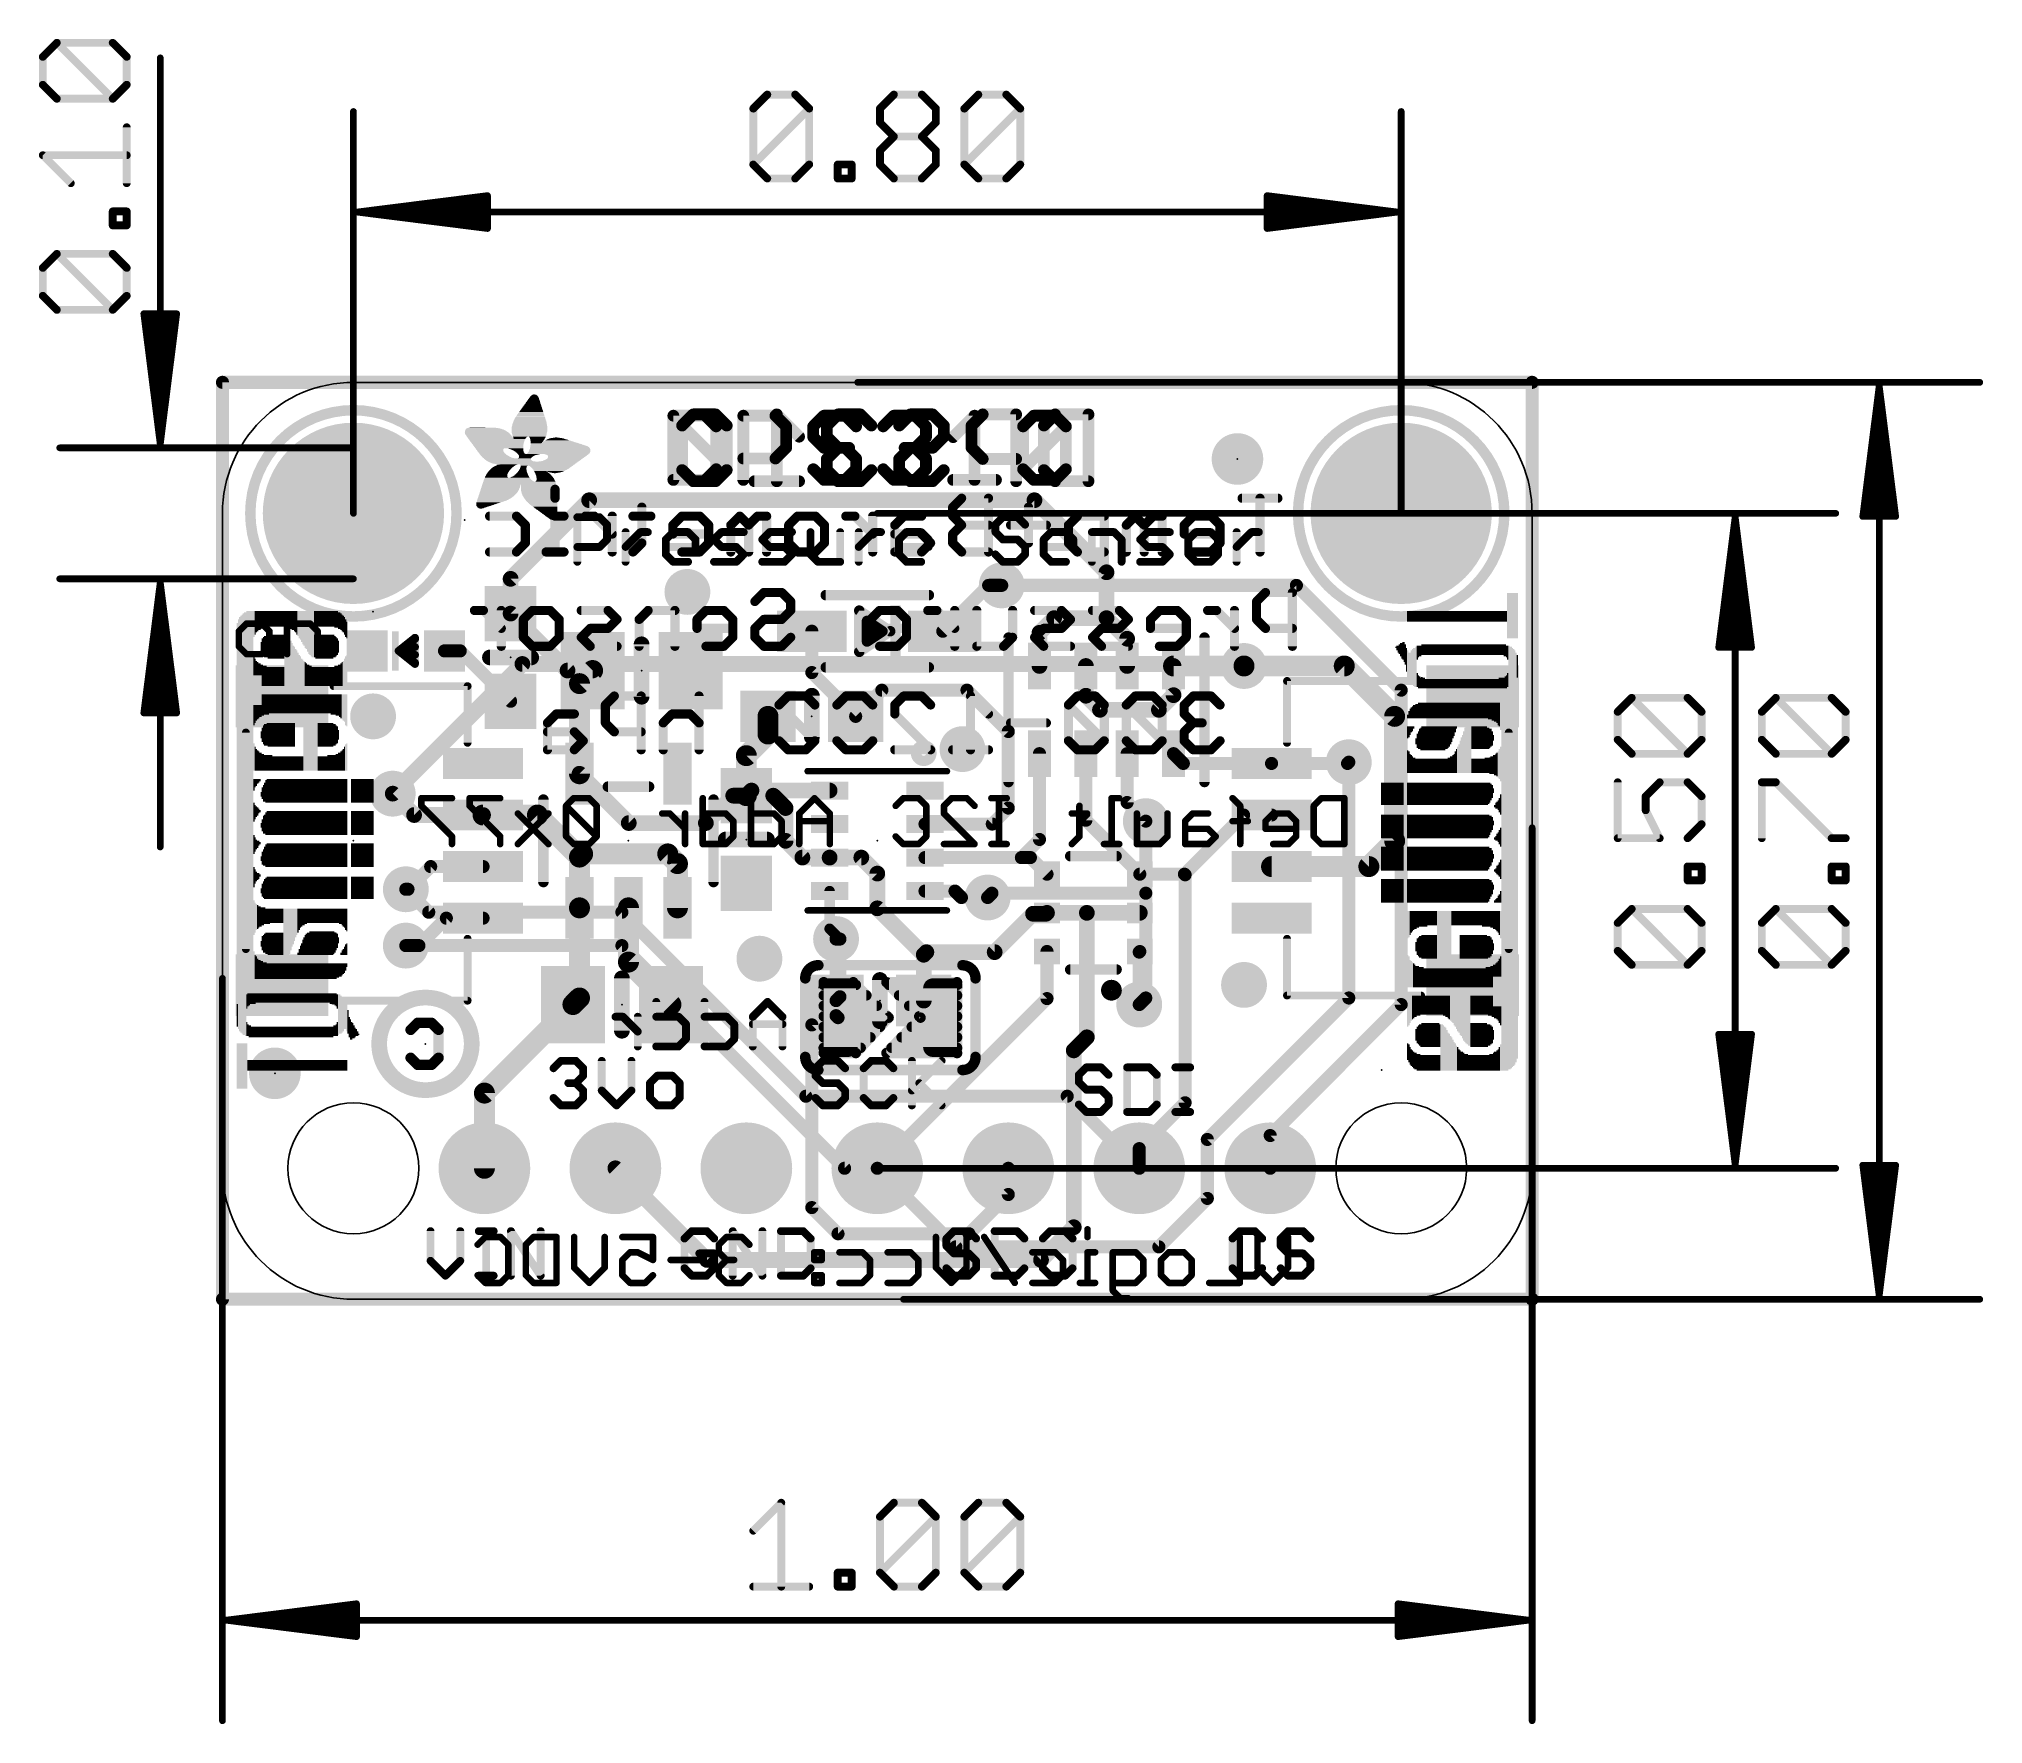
# Model space of a CAD drawing. Extents: x -3.6 to 34.1, y -8.2 to 24.4.
import ezdxf

# ---------------------------------------------------------------- set-up
doc = ezdxf.new("R2010")
doc.units = 0
for name, color, linetype in [('1', 12, 'CONTINUOUS'), ('16', 5, 'CONTINUOUS'), ('17', 110, 'CONTINUOUS'), ('18', 110, 'CONTINUOUS'), ('20', 53, 'CONTINUOUS'), ('21', 40, 'CONTINUOUS'), ('22', 6, 'CONTINUOUS'), ('23', 40, 'CONTINUOUS'), ('24', 6, 'CONTINUOUS'), ('47', 253, 'CONTINUOUS')]:
    doc.layers.add(name, color=color, linetype=linetype)

# ---------------------------------------------------------------- blocks, each defined once
blk = doc.blocks.new('RECT')
blk.add_solid([(-0.5, -0.5), (0.5, -0.5), (-0.5, 0.5), (0.5, 0.5)])
blk = doc.blocks.new('PIE')
at = {"const_width": 0.5}
blk.add_lwpolyline([(0, -0.25, 1), (0, 0.25, 1), (0, -0.25)], format="xyb", dxfattribs=at)
blk = doc.blocks.new('ROUNDP')
at = {"const_width": 0.5}
blk.add_lwpolyline([(0, -0.25, 1), (0, 0.25, 1), (0, -0.25)], format="xyb", dxfattribs=at)
blk = doc.blocks.new('RECT121920X243840R50')
at = {"const_width": 0.1905}
blk.add_lwpolyline([(0.2858, -0.5715), (0.2858, 0.5715, 0.4142), (0.1905, 0.6668), (-0.1905, 0.6668, 0.4142), (-0.2858, 0.5715), (-0.2858, -0.5715, 0.4142), (-0.1905, -0.6668), (0.1905, -0.6668, 0.4142)], format="xyb", close=True, dxfattribs=at)
blk.add_solid([(-0.2159, -0.5969), (0.2159, -0.5969), (-0.2159, 0.5969), (0.2159, 0.5969)])
blk = doc.blocks.new('ROUNDV')
at = {"const_width": 0.5}
blk.add_lwpolyline([(0, -0.25, 1), (0, 0.25, 1), (0, -0.25)], format="xyb", dxfattribs=at)

msp = doc.modelspace()

# ---------------------------------------------------------------- linework, layer by layer
at = {"layer": '1'}
for points, const_width in [([(0, 17.78), (25.4, 17.78)], 0.254), ([(0, 0), (0, 17.78)], 0.254), ([(25.4, 17.78), (25.4, 0)], 0.254), ([(5.588, 13.97), (7.112, 15.494)], 0.3048), ([(7.112, 15.494), (15.748, 15.494)], 0.3048), ([(15.748, 15.494), (17.145, 14.097)], 0.3048), ([(5.588, 13.296), (5.588, 13.97)], 0.3048), ([(13.97, 12.954), (14.859, 13.843)], 0.254), ([(14.859, 13.843), (15.113, 13.843)], 0.254), ([(17.145, 14.097), (17.145, 13.208)], 0.3048), ([(5.588, 13.296), (6.692, 12.192)], 0.3048), ([(16.129, 13.208), (15.845, 12.924)], 0.3048), ([(17.145, 13.208), (16.129, 13.208)], 0.3048), ([(17.545, 12.808), (17.145, 13.208)], 0.3048), ([(11.43, 12.954), (11.43, 12.153)], 0.254), ([(15.845, 12.924), (15.845, 12.28)], 0.3048), ([(17.545, 12.28), (17.545, 12.808)], 0.3048), ([(4.306, 12.573), (4.611, 12.573)], 0.254), ([(4.611, 12.573), (5.588, 11.596)], 0.254), ([(18.445, 12.28), (19.812, 12.28)], 0.4064), ([(19.812, 12.28), (21.756, 12.28)], 0.4064), ([(21.756, 12.28), (22.733, 11.303)], 0.4064), ([(6.692, 12.192), (7.178, 12.192)], 0.3048), ([(6.924, 11.938), (7.178, 12.192)], 0.4064), ([(6.924, 10.1901), (6.924, 11.938)], 0.4064), ([(12.28, 11.303), (11.43, 12.153)], 0.254), ([(16.745, 12.28), (16.745, 11.703)], 0.3048), ([(18.445, 11.714), (18.445, 12.28)], 0.3048), ([(12.788, 11.811), (12.28, 11.303)], 0.254), ([(14.439, 11.811), (12.788, 11.811)], 0.254), ([(15.24, 11.01), (14.439, 11.811)], 0.254), ([(16.745, 11.703), (17.018, 11.43)], 0.3048), ([(18.161, 11.43), (18.445, 11.714)], 0.3048), ([(10.58, 10.961), (10.58, 11.303)], 0.4064), ([(17.018, 11.43), (18.161, 11.43)], 0.3048), ([(22.733, 11.303), (22.733, 8.89)], 0.4064), ([(10.16, 10.541), (10.58, 10.961)], 0.4064), ([(15.24, 9.525), (15.24, 11.01)], 0.254), ([(10.16, 9.7654), (10.16, 10.541)], 0.4064), ([(15.845, 10.58), (15.845, 8.916)], 0.254), ([(16.745, 10.58), (16.745, 9.289)], 0.254), ([(17.545, 10.58), (17.545, 9.633)], 0.254), ([(18.635, 10.39), (18.445, 10.58)], 0.254), ([(6.924, 10.1901), (7.8796, 9.2345)], 0.3048), ([(20.346, 10.39), (18.635, 10.39)], 0.254), ([(20.346, 10.39), (21.82, 10.39)], 0.254), ([(21.82, 10.39), (21.844, 10.414)], 0.254), ([(3.7164, 9.39), (3.302, 9.8044)], 0.3048), ([(9.906, 9.7654), (9.3751, 9.2345)], 0.3048), ([(9.906, 9.7654), (10.16, 9.7654)], 0.3048), ([(10.2596, 9.865), (10.16, 9.7654)], 0.3048), ([(10.6816, 9.7654), (10.16, 9.7654)], 0.3048), ([(11.775, 9.865), (10.2596, 9.865)], 0.3048), ([(10.922, 9.525), (10.6816, 9.7654)], 0.3048), ([(5.054, 9.39), (3.7164, 9.39)], 0.3048), ([(5.054, 9.39), (6.109, 9.39)], 0.4064), ([(6.109, 9.39), (6.924, 8.575)], 0.4064), ([(10.922, 8.89), (10.922, 9.525)], 0.3048), ([(15.24, 9.525), (14.93, 9.215)], 0.254), ([(17.545, 9.633), (17.907, 9.271)], 0.254), ([(19.804, 9.39), (18.657, 8.243)], 0.254), ([(20.346, 9.39), (19.804, 9.39)], 0.254), ([(7.8796, 9.2345), (9.3751, 9.2345)], 0.3048), ([(14.93, 9.215), (13.625, 9.215)], 0.254), ([(16.745, 9.289), (17.791, 8.243)], 0.254), ([(22.733, 8.89), (22.233, 8.39)], 0.4064), ([(6.985, 8.636), (6.924, 8.575)], 0.4064), ([(6.924, 8.575), (6.924, 7.5899)], 0.4064), ([(8.636, 8.636), (6.985, 8.636)], 0.4064), ([(8.824, 8.448), (8.636, 8.636)], 0.4064), ([(10.922, 8.89), (11.247, 8.565)], 0.3048), ([(11.247, 8.565), (11.775, 8.565)], 0.3048), ([(12.39, 8.565), (11.775, 8.565)], 0.3048), ([(12.7, 8.255), (12.39, 8.565)], 0.3048), ([(13.625, 8.565), (15.494, 8.565)], 0.254), ([(15.845, 8.916), (15.494, 8.565)], 0.254), ([(15.494, 8.565), (15.669, 8.565)], 0.254), ([(15.669, 8.565), (15.991, 8.243)], 0.254), ([(4.038, 8.39), (3.5982, 7.9502)], 0.254), ([(5.054, 8.39), (4.038, 8.39)], 0.254), ([(8.824, 7.5899), (8.824, 8.448)], 0.4064), ([(12.7, 8.255), (12.7, 7.581)], 0.3048), ([(18.657, 8.243), (17.791, 8.243)], 0.254), ([(18.669, 8.231), (18.657, 8.243)], 0.254), ([(18.669, 3.81), (18.669, 8.231)], 0.254), ([(22.233, 8.39), (20.346, 8.39)], 0.4064), ([(3.5982, 7.9502), (3.556, 7.9502)], 0.254), ([(11.775, 7.915), (11.775, 7.185)], 0.2032), ([(13.625, 7.915), (14.2066, 7.915)], 0.254), ([(14.2066, 7.915), (14.3313, 7.7903)], 0.254), ([(6.924, 7.5899), (6.924, 5.842)], 0.4064), ([(7.874, 7.5899), (7.874, 6.538)], 0.4064), ([(13.6008, 6.6802), (12.7, 7.581)], 0.3048), ([(14.3313, 7.7903), (14.8393, 7.7903)], 0.254), ([(15.7207, 7.4756), (14.9761, 6.731)], 0.3048), ([(15.9736, 7.4756), (15.7207, 7.4756)], 0.3048), ([(15.991, 7.493), (15.9736, 7.4756)], 0.3048), ([(15.991, 7.493), (16.764, 7.493)], 0.3048), ([(16.764, 7.493), (17.791, 7.493)], 0.3048), ([(16.764, 5.08), (16.764, 7.493)], 0.3048), ([(4.342, 7.39), (3.81, 6.858)], 0.254), ([(5.054, 7.39), (4.342, 7.39)], 0.254), ([(11.775, 7.185), (11.975, 6.985)], 0.2032), ([(3.81, 6.858), (3.556, 6.858)], 0.254), ([(11.8999, 6.985), (11.9, 6.9851)], 0.254), ([(11.975, 6.985), (11.8999, 6.985)], 0.254), ([(11.975, 6.985), (11.975, 5.8654)], 0.254), ([(13.6008, 6.6802), (13.6516, 6.731)], 0.3048), ([(13.6008, 5.7912), (13.6008, 6.6802)], 0.3048), ([(13.6516, 6.731), (14.9761, 6.731)], 0.3048), ([(15.991, 6.743), (15.991, 5.831)], 0.254), ([(17.78, 6.732), (17.791, 6.743)], 0.254), ([(17.78, 5.715), (17.78, 6.732)], 0.254), ([(7.874, 6.538), (8.697, 5.715)], 0.4064), ([(6.924, 5.842), (6.797, 5.715)], 0.4064), ([(5.08, 3.998), (6.797, 5.715)], 0.4064), ([(11.9008, 5.7912), (11.43, 5.3204)], 0.254), ([(11.975, 5.8654), (11.9008, 5.7912)], 0.254), ([(15.991, 5.831), (12.7, 2.54)], 0.254), ([(11.43, 5.3204), (11.43, 1.778)], 0.254), ([(16.51, 4.826), (16.764, 5.08)], 0.3048), ([(16.51, 1.397), (16.51, 4.826)], 0.3048), ([(5.08, 2.54), (5.08, 3.998)], 0.4064), ([(17.78, 2.921), (18.669, 3.81)], 0.254), ([(17.78, 2.54), (17.78, 2.921)], 0.254), ([(7.62, 2.54), (9.398, 0.762)], 0.3048), ([(15.24, 2.032), (15.24, 2.54)], 0.254), ([(11.43, 1.778), (11.938, 1.27)], 0.254), ([(14.478, 1.27), (15.24, 2.032)], 0.254), ([(15.875, 0.762), (16.51, 1.397)], 0.3048), ([(11.938, 1.27), (14.478, 1.27)], 0.254), ([(9.398, 0.762), (15.875, 0.762)], 0.3048), ([(25.4, 0), (0, 0)], 0.254)]:
    msp.add_lwpolyline(points, dxfattribs=dict(at, const_width=const_width))
for points, const_width in [([(0, 17.8435, 1), (0, 17.7165)], 0.127), ([(0.0635, 17.78, 1), (-0.0635, 17.78)], 0.127), ([(25.4635, 17.78, 1), (25.3365, 17.78)], 0.127), ([(25.4, 17.7165, 1), (25.4, 17.8435)], 0.127), ([(7.112, 15.5702, 1), (7.112, 15.4178)], 0.1524), ([(7.1659, 15.4401, 1), (7.0581, 15.5479)], 0.1524), ([(15.8019, 15.5479, 1), (15.6941, 15.4401)], 0.1524), ([(15.748, 15.4178, 1), (15.748, 15.5702)], 0.1524), ([(5.6642, 13.97, 1), (5.5118, 13.97)], 0.1524), ([(5.5341, 14.0239, 1), (5.6419, 13.9161)], 0.1524), ([(14.859, 13.9065, 1), (14.859, 13.7795)], 0.127), ([(14.9039, 13.7981, 1), (14.8141, 13.8879)], 0.127), ([(15.113, 13.7795, 1), (15.113, 13.9065)], 0.127), ([(17.2212, 14.097, 1), (17.0688, 14.097)], 0.1524), ([(17.0911, 14.0431, 1), (17.1989, 14.1509)], 0.1524), ([(5.6419, 13.3499, 1), (5.5341, 13.2421)], 0.1524), ([(5.5118, 13.296, 1), (5.6642, 13.296)], 0.1524), ([(16.129, 13.2842, 1), (16.129, 13.1318)], 0.1524), ([(16.1829, 13.1541, 1), (16.0751, 13.2619)], 0.1524), ([(17.1989, 13.2619, 1), (17.0911, 13.1541)], 0.1524), ([(17.0688, 13.208, 1), (17.2212, 13.208)], 0.1524), ([(17.145, 13.1318, 1), (17.145, 13.2842)], 0.1524), ([(11.4935, 12.954, 1), (11.3665, 12.954)], 0.127), ([(13.9251, 12.9989, 1), (14.0149, 12.9091)], 0.127), ([(15.9212, 12.924, 1), (15.7688, 12.924)], 0.1524), ([(15.7911, 12.9779, 1), (15.8989, 12.8701)], 0.1524), ([(17.6212, 12.808, 1), (17.4688, 12.808)], 0.1524), ([(17.4911, 12.7541, 1), (17.5989, 12.8619)], 0.1524), ([(4.306, 12.6365, 1), (4.306, 12.5095)], 0.127), ([(4.6559, 12.6179, 1), (4.5661, 12.5281)], 0.127), ([(4.611, 12.5095, 1), (4.611, 12.6365)], 0.127), ([(18.445, 12.3816, 1), (18.445, 12.1784)], 0.2032), ([(19.812, 12.3816, 1), (19.812, 12.1784)], 0.2032), ([(19.812, 12.1784, 1), (19.812, 12.3816)], 0.2032), ([(21.8278, 12.3518, 1), (21.6842, 12.2082)], 0.2032), ([(21.756, 12.1784, 1), (21.756, 12.3816)], 0.2032), ([(6.692, 12.2682, 1), (6.692, 12.1158)], 0.1524), ([(6.6381, 12.1381, 1), (6.7459, 12.2459)], 0.1524), ([(7.0256, 11.938, 1), (6.8224, 11.938)], 0.2032), ([(6.8522, 12.0098, 1), (6.9958, 11.8662)], 0.2032), ([(7.2498, 12.1202, 1), (7.1062, 12.2638)], 0.2032), ([(7.178, 12.1158, 1), (7.178, 12.2682)], 0.1524), ([(11.4749, 12.1979, 1), (11.3851, 12.1081)], 0.127), ([(11.3665, 12.153, 1), (11.4935, 12.153)], 0.127), ([(15.7688, 12.28, 1), (15.9212, 12.28)], 0.1524), ([(16.8212, 12.28, 1), (16.6688, 12.28)], 0.1524), ([(17.4688, 12.28, 1), (17.6212, 12.28)], 0.1524), ([(18.5212, 12.28, 1), (18.3688, 12.28)], 0.1524), ([(5.5431, 11.5511, 1), (5.6329, 11.6409)], 0.127), ([(12.788, 11.8745, 1), (12.788, 11.7475)], 0.127), ([(12.8329, 11.7661, 1), (12.7431, 11.8559)], 0.127), ([(14.4839, 11.8559, 1), (14.3941, 11.7661)], 0.127), ([(14.439, 11.7475, 1), (14.439, 11.8745)], 0.127), ([(16.7989, 11.7569, 1), (16.6911, 11.6491)], 0.1524), ([(16.6688, 11.703, 1), (16.8212, 11.703)], 0.1524), ([(18.3688, 11.714, 1), (18.5212, 11.714)], 0.1524), ([(18.4989, 11.6601, 1), (18.3911, 11.7679)], 0.1524), ([(10.6816, 11.303, 1), (10.4784, 11.303)], 0.2032), ([(12.2351, 11.3479, 1), (12.3249, 11.2581)], 0.127), ([(12.2351, 11.2581, 1), (12.3249, 11.3479)], 0.127), ([(17.018, 11.5062, 1), (17.018, 11.3538)], 0.1524), ([(16.9641, 11.3761, 1), (17.0719, 11.4839)], 0.1524), ([(18.1071, 11.4839, 1), (18.2149, 11.3761)], 0.1524), ([(18.161, 11.3538, 1), (18.161, 11.5062)], 0.1524), ([(22.8346, 11.303, 1), (22.6314, 11.303)], 0.2032), ([(22.6612, 11.2312, 1), (22.8048, 11.3748)], 0.2032), ([(10.4784, 10.961, 1), (10.6816, 10.961)], 0.2032), ([(10.6518, 10.8892, 1), (10.5082, 11.0328)], 0.2032), ([(15.3035, 11.01, 1), (15.1765, 11.01)], 0.127), ([(15.1951, 10.9651, 1), (15.2849, 11.0549)], 0.127), ([(10.2616, 10.541, 1), (10.0584, 10.541)], 0.2032), ([(10.0882, 10.6128, 1), (10.2318, 10.4692)], 0.2032), ([(15.9085, 10.58, 1), (15.7815, 10.58)], 0.127), ([(16.8085, 10.58, 1), (16.6815, 10.58)], 0.127), ([(17.6085, 10.58, 1), (17.4815, 10.58)], 0.127), ([(18.4899, 10.6249, 1), (18.4001, 10.5351)], 0.127), ([(6.8224, 10.1901, 1), (7.0256, 10.1901)], 0.2032), ([(6.9779, 10.244, 1), (6.8701, 10.1362)], 0.1524), ([(18.635, 10.4535, 1), (18.635, 10.3265)], 0.127), ([(18.5901, 10.3451, 1), (18.6799, 10.4349)], 0.127), ([(20.346, 10.4535, 1), (20.346, 10.3265)], 0.127), ([(20.346, 10.3265, 1), (20.346, 10.4535)], 0.127), ([(21.7751, 10.4349, 1), (21.8649, 10.3451)], 0.127), ([(21.8889, 10.3691, 1), (21.7991, 10.4589)], 0.127), ([(21.82, 10.3265, 1), (21.82, 10.4535)], 0.127), ([(3.3559, 9.8583, 1), (3.2481, 9.7505)], 0.1524), ([(9.906, 9.8416, 1), (9.906, 9.6892)], 0.1524), ([(9.9599, 9.7115, 1), (9.8521, 9.8193)], 0.1524), ([(10.0584, 9.7654, 1), (10.2616, 9.7654)], 0.2032), ([(10.16, 9.8416, 1), (10.16, 9.6892)], 0.1524), ([(10.1061, 9.8193, 1), (10.2139, 9.7115)], 0.1524), ([(10.16, 9.6892, 1), (10.16, 9.8416)], 0.1524), ([(10.2596, 9.9412, 1), (10.2596, 9.7888)], 0.1524), ([(10.3135, 9.8111, 1), (10.2057, 9.9189)], 0.1524), ([(10.7355, 9.8193, 1), (10.6277, 9.7115)], 0.1524), ([(10.6816, 9.6892, 1), (10.6816, 9.8416)], 0.1524), ([(11.775, 9.7888, 1), (11.775, 9.9412)], 0.1524), ([(3.7164, 9.4662, 1), (3.7164, 9.3138)], 0.1524), ([(3.6625, 9.3361, 1), (3.7703, 9.4439)], 0.1524), ([(5.054, 9.4916, 1), (5.054, 9.2884)], 0.2032), ([(5.054, 9.3138, 1), (5.054, 9.4662)], 0.1524), ([(6.1808, 9.4618, 1), (6.0372, 9.3182)], 0.2032), ([(6.109, 9.2884, 1), (6.109, 9.4916)], 0.2032), ([(10.9982, 9.525, 1), (10.8458, 9.525)], 0.1524), ([(10.8681, 9.4711, 1), (10.9759, 9.5789)], 0.1524), ([(15.1765, 9.525, 1), (15.3035, 9.525)], 0.127), ([(15.2849, 9.4801, 1), (15.1951, 9.5699)], 0.127), ([(17.5899, 9.6779, 1), (17.5001, 9.5881)], 0.127), ([(17.4815, 9.633, 1), (17.6085, 9.633)], 0.127), ([(19.804, 9.4535, 1), (19.804, 9.3265)], 0.127), ([(19.8489, 9.3451, 1), (19.7591, 9.4349)], 0.127), ([(20.346, 9.3265, 1), (20.346, 9.4535)], 0.127), ([(7.8796, 9.3107, 1), (7.8796, 9.1583)], 0.1524), ([(7.8257, 9.1806, 1), (7.9335, 9.2884)], 0.1524), ([(9.3212, 9.2884, 1), (9.429, 9.1806)], 0.1524), ([(9.3751, 9.1583, 1), (9.3751, 9.3107)], 0.1524), ([(13.625, 9.2785, 1), (13.625, 9.1515)], 0.127), ([(14.8851, 9.2599, 1), (14.9749, 9.1701)], 0.127), ([(14.93, 9.1515, 1), (14.93, 9.2785)], 0.127), ([(16.7899, 9.3339, 1), (16.7001, 9.2441)], 0.127), ([(16.6815, 9.289, 1), (16.8085, 9.289)], 0.127), ([(17.8621, 9.2261, 1), (17.9519, 9.3159)], 0.127), ([(22.8048, 8.8182, 1), (22.6612, 8.9618)], 0.2032), ([(7.0256, 8.575, 1), (6.8224, 8.575)], 0.2032), ([(6.8522, 8.6468, 1), (6.9958, 8.5032)], 0.2032), ([(6.8522, 8.5032, 1), (6.9958, 8.6468)], 0.2032), ([(6.985, 8.7376, 1), (6.985, 8.5344)], 0.2032), ([(7.0568, 8.5642, 1), (6.9132, 8.7078)], 0.2032), ([(8.7078, 8.7078, 1), (8.5642, 8.5642)], 0.2032), ([(8.636, 8.5344, 1), (8.636, 8.7376)], 0.2032), ([(10.9759, 8.9439, 1), (10.8681, 8.8361)], 0.1524), ([(10.8458, 8.89, 1), (10.9982, 8.89)], 0.1524), ([(11.247, 8.6412, 1), (11.247, 8.4888)], 0.1524), ([(11.1931, 8.5111, 1), (11.3009, 8.6189)], 0.1524), ([(11.775, 8.6412, 1), (11.775, 8.4888)], 0.1524), ([(11.775, 8.4888, 1), (11.775, 8.6412)], 0.1524), ([(12.4439, 8.6189, 1), (12.3361, 8.5111)], 0.1524), ([(12.39, 8.4888, 1), (12.39, 8.6412)], 0.1524), ([(13.625, 8.6285, 1), (13.625, 8.5015)], 0.127), ([(15.494, 8.6285, 1), (15.494, 8.5015)], 0.127), ([(15.4491, 8.6099, 1), (15.5389, 8.5201)], 0.127), ([(15.494, 8.5015, 1), (15.494, 8.6285)], 0.127), ([(15.7139, 8.6099, 1), (15.6241, 8.5201)], 0.127), ([(15.669, 8.5015, 1), (15.669, 8.6285)], 0.127), ([(15.7815, 8.916, 1), (15.9085, 8.916)], 0.127), ([(15.8899, 8.8711, 1), (15.8001, 8.9609)], 0.127), ([(22.6314, 8.89, 1), (22.8346, 8.89)], 0.2032), ([(4.038, 8.4535, 1), (4.038, 8.3265)], 0.127), ([(4.0829, 8.3451, 1), (3.9931, 8.4349)], 0.127), ([(5.054, 8.3265, 1), (5.054, 8.4535)], 0.127), ([(8.9256, 8.448, 1), (8.7224, 8.448)], 0.2032), ([(8.7522, 8.3762, 1), (8.8958, 8.5198)], 0.2032), ([(12.7762, 8.255, 1), (12.6238, 8.255)], 0.1524), ([(12.6461, 8.2011, 1), (12.7539, 8.3089)], 0.1524), ([(15.9461, 8.1981, 1), (16.0359, 8.2879)], 0.127), ([(17.791, 8.3065, 1), (17.791, 8.1795)], 0.127), ([(17.7461, 8.1981, 1), (17.8359, 8.2879)], 0.127), ([(18.7019, 8.2879, 1), (18.6121, 8.1981)], 0.127), ([(18.6121, 8.2879, 1), (18.7019, 8.1981)], 0.127), ([(18.7325, 8.231, 1), (18.6055, 8.231)], 0.127), ([(18.6241, 8.1861, 1), (18.7139, 8.2759)], 0.127), ([(18.657, 8.1795, 1), (18.657, 8.3065)], 0.127), ([(20.346, 8.4916, 1), (20.346, 8.2884)], 0.2032), ([(22.1612, 8.4618, 1), (22.3048, 8.3182)], 0.2032), ([(22.233, 8.2884, 1), (22.233, 8.4916)], 0.2032), ([(3.556, 8.0137, 1), (3.556, 7.8867)], 0.127), ([(3.5533, 7.9951, 1), (3.6431, 7.9053)], 0.127), ([(3.5982, 7.8867, 1), (3.5982, 8.0137)], 0.127), ([(11.8258, 7.915, 1), (11.7242, 7.915)], 0.1016), ([(13.625, 7.9785, 1), (13.625, 7.8515)], 0.127), ([(14.2515, 7.9599, 1), (14.1617, 7.8701)], 0.127), ([(14.2066, 7.8515, 1), (14.2066, 7.9785)], 0.127), ([(7.0256, 7.5899, 1), (6.8224, 7.5899)], 0.2032), ([(6.8224, 7.5899, 1), (7.0256, 7.5899)], 0.2032), ([(7.9756, 7.5899, 1), (7.7724, 7.5899)], 0.2032), ([(8.7224, 7.5899, 1), (8.9256, 7.5899)], 0.2032), ([(12.7539, 7.6349, 1), (12.6461, 7.5271)], 0.1524), ([(12.6238, 7.581, 1), (12.7762, 7.581)], 0.1524), ([(14.3313, 7.8538, 1), (14.3313, 7.7268)], 0.127), ([(14.2864, 7.7454, 1), (14.3762, 7.8352)], 0.127), ([(14.8393, 7.7268, 1), (14.8393, 7.8538)], 0.127), ([(15.7207, 7.5518, 1), (15.7207, 7.3994)], 0.1524), ([(15.7746, 7.4217, 1), (15.6668, 7.5295)], 0.1524), ([(15.9197, 7.5295, 1), (16.0275, 7.4217)], 0.1524), ([(15.991, 7.5692, 1), (15.991, 7.4168)], 0.1524), ([(16.0449, 7.4391, 1), (15.9371, 7.5469)], 0.1524), ([(15.9736, 7.3994, 1), (15.9736, 7.5518)], 0.1524), ([(16.764, 7.5692, 1), (16.764, 7.4168)], 0.1524), ([(16.8402, 7.493, 1), (16.6878, 7.493)], 0.1524), ([(16.764, 7.4168, 1), (16.764, 7.5692)], 0.1524), ([(17.791, 7.4168, 1), (17.791, 7.5692)], 0.1524), ([(4.342, 7.4535, 1), (4.342, 7.3265)], 0.127), ([(4.3869, 7.3451, 1), (4.2971, 7.4349)], 0.127), ([(5.054, 7.3265, 1), (5.054, 7.4535)], 0.127), ([(11.8109, 7.2209, 1), (11.7391, 7.1491)], 0.1016), ([(11.7242, 7.185, 1), (11.8258, 7.185)], 0.1016), ([(3.556, 6.9215, 1), (3.556, 6.7945)], 0.127), ([(3.7651, 6.9029, 1), (3.8549, 6.8131)], 0.127), ([(3.81, 6.7945, 1), (3.81, 6.9215)], 0.127), ([(11.8999, 7.0485, 1), (11.8999, 6.9215)], 0.127), ([(11.855, 7.0299, 1), (11.9448, 6.9401)], 0.127), ([(11.9449, 6.9402, 1), (11.8551, 7.03)], 0.127), ([(12.0385, 6.985, 1), (11.9115, 6.985)], 0.127), ([(11.9391, 6.9491, 1), (12.0109, 7.0209)], 0.1016), ([(11.975, 6.9215, 1), (11.975, 7.0485)], 0.127), ([(13.677, 6.6802, 1), (13.5246, 6.6802)], 0.1524), ([(13.5469, 6.7341, 1), (13.6547, 6.6263)], 0.1524), ([(13.5469, 6.6263, 1), (13.6547, 6.7341)], 0.1524), ([(13.6516, 6.8072, 1), (13.6516, 6.6548)], 0.1524), ([(13.7055, 6.6771, 1), (13.5977, 6.7849)], 0.1524), ([(14.9222, 6.7849, 1), (15.03, 6.6771)], 0.1524), ([(14.9761, 6.6548, 1), (14.9761, 6.8072)], 0.1524), ([(16.0545, 6.743, 1), (15.9275, 6.743)], 0.127), ([(17.8435, 6.732, 1), (17.7165, 6.732)], 0.127), ([(17.7351, 6.7769, 1), (17.8249, 6.6871)], 0.127), ([(17.8359, 6.6981, 1), (17.7461, 6.7879)], 0.127), ([(7.7724, 6.538, 1), (7.9756, 6.538)], 0.2032), ([(7.9458, 6.6098, 1), (7.8022, 6.4662)], 0.2032), ([(6.9958, 5.7702, 1), (6.8522, 5.9138)], 0.2032), ([(6.7252, 5.7868, 1), (6.8688, 5.6432)], 0.2032), ([(6.8688, 5.6432, 1), (6.7252, 5.7868)], 0.2032), ([(6.8224, 5.842, 1), (7.0256, 5.842)], 0.2032), ([(8.6252, 5.6432, 1), (8.7688, 5.7868)], 0.2032), ([(11.8559, 5.8361, 1), (11.9457, 5.7463)], 0.127), ([(11.9457, 5.7463, 1), (11.8559, 5.8361)], 0.127), ([(11.9115, 5.8654, 1), (12.0385, 5.8654)], 0.127), ([(12.0199, 5.8205, 1), (11.9301, 5.9103)], 0.127), ([(13.5246, 5.7912, 1), (13.677, 5.7912)], 0.1524), ([(15.9275, 5.831, 1), (16.0545, 5.831)], 0.127), ([(16.0359, 5.7861, 1), (15.9461, 5.8759)], 0.127), ([(17.7165, 5.715, 1), (17.8435, 5.715)], 0.127), ([(11.4935, 5.3204, 1), (11.3665, 5.3204)], 0.127), ([(11.3851, 5.3653, 1), (11.4749, 5.2755)], 0.127), ([(16.5862, 4.826, 1), (16.4338, 4.826)], 0.1524), ([(16.4561, 4.8799, 1), (16.5639, 4.7721)], 0.1524), ([(16.6878, 5.08, 1), (16.8402, 5.08)], 0.1524), ([(16.8179, 5.0261, 1), (16.7101, 5.1339)], 0.1524), ([(5.1816, 3.998, 1), (4.9784, 3.998)], 0.2032), ([(5.0082, 4.0698, 1), (5.1518, 3.9262)], 0.2032), ([(18.6055, 3.81, 1), (18.7325, 3.81)], 0.127), ([(18.7139, 3.7651, 1), (18.6241, 3.8549)], 0.127), ([(17.8435, 2.921, 1), (17.7165, 2.921)], 0.127), ([(17.7351, 2.9659, 1), (17.8249, 2.8761)], 0.127), ([(4.9784, 2.54, 1), (5.1816, 2.54)], 0.2032), ([(7.6739, 2.5939, 1), (7.5661, 2.4861)], 0.1524), ([(12.6551, 2.5849, 1), (12.7449, 2.4951)], 0.127), ([(15.3035, 2.54, 1), (15.1765, 2.54)], 0.127), ([(17.7165, 2.54, 1), (17.8435, 2.54)], 0.127), ([(11.4749, 1.8229, 1), (11.3851, 1.7331)], 0.127), ([(15.1765, 2.032, 1), (15.3035, 2.032)], 0.127), ([(15.2849, 1.9871, 1), (15.1951, 2.0769)], 0.127), ([(11.3665, 1.778, 1), (11.4935, 1.778)], 0.127), ([(16.5639, 1.3431, 1), (16.4561, 1.4509)], 0.1524), ([(11.938, 1.3335, 1), (11.938, 1.2065)], 0.127), ([(11.8931, 1.2251, 1), (11.9829, 1.3149)], 0.127), ([(14.4331, 1.3149, 1), (14.5229, 1.2251)], 0.127), ([(14.478, 1.2065, 1), (14.478, 1.3335)], 0.127), ([(16.4338, 1.397, 1), (16.5862, 1.397)], 0.1524), ([(9.398, 0.8382, 1), (9.398, 0.6858)], 0.1524), ([(9.3441, 0.7081, 1), (9.4519, 0.8159)], 0.1524), ([(15.8211, 0.8159, 1), (15.9289, 0.7081)], 0.1524), ([(15.875, 0.6858, 1), (15.875, 0.8382)], 0.1524), ([(0, 0.0635, 1), (0, -0.0635)], 0.127), ([(-0.0635, 0, 1), (0.0635, 0)], 0.127), ([(25.3365, 0, 1), (25.4635, 0)], 0.127), ([(25.4, -0.0635, 1), (25.4, 0.0635)], 0.127)]:
    msp.add_lwpolyline(points, format="xyb", dxfattribs=dict(at, const_width=const_width))
at = {"layer": '16'}
for points, const_width in [([(0, 17.78), (25.4, 17.78)], 0.254), ([(0, 0), (0, 17.78)], 0.254), ([(25.4, 17.78), (25.4, 0)], 0.254), ([(15.113, 13.843), (20.828, 13.843)], 0.254), ([(20.828, 13.843), (22.86, 11.811)], 0.254), ([(3.302, 9.8044), (5.8166, 12.319)], 0.3048), ([(5.8166, 12.319), (19.812, 12.319)], 0.3048), ([(19.812, 12.319), (19.812, 12.28)], 0.3048), ([(22.86, 11.811), (22.86, 5.715)], 0.254), ([(21.844, 10.414), (21.844, 5.842)], 0.254), ([(17.907, 9.271), (17.907, 7.874)], 0.254), ([(3.556, 7.9502), (4.0005, 7.5057)], 0.254), ([(14.8393, 7.7903), (14.923, 7.874)], 0.254), ([(14.923, 7.874), (17.907, 7.874)], 0.254), ([(17.907, 7.874), (17.907, 5.842)], 0.254), ([(7.7459, 7.5057), (4.0005, 7.5057)], 0.254), ([(7.7459, 7.5057), (11.3146, 3.937)], 0.254), ([(3.556, 6.858), (7.747, 6.858)], 0.254), ([(12.065, 2.54), (7.747, 6.858)], 0.254), ([(11.8999, 6.985), (11.8999, 5.4991)], 0.254), ([(12.2325, 6.1476), (11.661, 6.1476)], 0.2032), ([(11.661, 6.1476), (11.661, 4.7744)], 0.2032), ([(11.661, 6.096), (12.2841, 6.096)], 0.2032), ([(12.9191, 5.461), (12.2325, 6.1476)], 0.2032), ([(13.5382, 5.461), (12.877, 6.1476)], 0.2032), ([(12.877, 6.1476), (14.247, 6.1476)], 0.2032), ([(12.9267, 6.096), (14.247, 6.096)], 0.2032), ([(14.247, 6.1476), (14.247, 4.7744)], 0.2032), ([(11.661, 5.8928), (12.4873, 5.8928)], 0.2032), ([(11.661, 5.6896), (12.6905, 5.6896)], 0.2032), ([(13.1224, 5.8928), (14.247, 5.8928)], 0.2032), ([(13.3181, 5.6896), (14.247, 5.6896)], 0.2032), ([(17.907, 5.842), (17.78, 5.715)], 0.254), ([(19.1008, 3.0988), (21.844, 5.842)], 0.254), ([(22.86, 5.715), (20.32, 3.175)], 0.254), ([(11.661, 5.4864), (12.8937, 5.4864)], 0.2032), ([(11.661, 5.2832), (12.7542, 5.2832)], 0.2032), ([(11.8999, 5.4991), (11.938, 5.461)], 0.254), ([(12.2825, 4.7744), (12.9191, 5.461)], 0.2032), ([(12.877, 4.7744), (13.5382, 5.461)], 0.2032), ([(13.367, 5.2832), (14.247, 5.2832)], 0.2032), ([(13.5137, 5.4864), (14.247, 5.4864)], 0.2032), ([(11.661, 5.08), (12.5658, 5.08)], 0.2032), ([(11.661, 4.8768), (12.3774, 4.8768)], 0.2032), ([(12.9756, 4.8768), (14.247, 4.8768)], 0.2032), ([(13.1713, 5.08), (14.247, 5.08)], 0.2032), ([(11.661, 4.7744), (12.2825, 4.7744)], 0.2032), ([(14.247, 4.7744), (12.877, 4.7744)], 0.2032), ([(11.3146, 3.937), (16.383, 3.937)], 0.254), ([(16.383, 3.937), (17.78, 2.54)], 0.254), ([(19.1008, 1.9558), (19.1008, 3.0988)], 0.254), ([(20.32, 3.175), (20.32, 2.54)], 0.254), ([(12.065, 2.54), (12.7, 2.54)], 0.254), ([(12.7, 2.54), (14.224, 1.016)], 0.254), ([(18.161, 1.016), (19.1008, 1.9558)], 0.254), ([(14.224, 1.016), (18.161, 1.016)], 0.254), ([(25.4, 0), (0, 0)], 0.254)]:
    msp.add_lwpolyline(points, dxfattribs=dict(at, const_width=const_width))
for points, const_width in [([(0, 17.8435, 1), (0, 17.7165)], 0.127), ([(0.0635, 17.78, 1), (-0.0635, 17.78)], 0.127), ([(25.4635, 17.78, 1), (25.3365, 17.78)], 0.127), ([(25.4, 17.7165, 1), (25.4, 17.8435)], 0.127), ([(15.113, 13.9065, 1), (15.113, 13.7795)], 0.127), ([(20.8729, 13.8879, 1), (20.7831, 13.7981)], 0.127), ([(20.828, 13.7795, 1), (20.828, 13.9065)], 0.127), ([(5.8166, 12.3952, 1), (5.8166, 12.2428)], 0.1524), ([(5.8705, 12.2651, 1), (5.7627, 12.3729)], 0.1524), ([(19.8882, 12.319, 1), (19.7358, 12.319)], 0.1524), ([(19.812, 12.2428, 1), (19.812, 12.3952)], 0.1524), ([(19.7358, 12.28, 1), (19.8882, 12.28)], 0.1524), ([(22.9235, 11.811, 1), (22.7965, 11.811)], 0.127), ([(22.8151, 11.7661, 1), (22.9049, 11.8559)], 0.127), ([(21.9075, 10.414, 1), (21.7805, 10.414)], 0.127), ([(3.2481, 9.8583, 1), (3.3559, 9.7505)], 0.1524), ([(17.9705, 9.271, 1), (17.8435, 9.271)], 0.127), ([(3.6009, 7.9951, 1), (3.5111, 7.9053)], 0.127), ([(14.923, 7.9375, 1), (14.923, 7.8105)], 0.127), ([(14.9679, 7.8291, 1), (14.8781, 7.9189)], 0.127), ([(17.9705, 7.874, 1), (17.8435, 7.874)], 0.127), ([(17.8435, 7.874, 1), (17.9705, 7.874)], 0.127), ([(17.907, 7.8105, 1), (17.907, 7.9375)], 0.127), ([(4.0005, 7.5692, 1), (4.0005, 7.4422)], 0.127), ([(3.9556, 7.4608, 1), (4.0454, 7.5506)], 0.127), ([(7.7908, 7.5506, 1), (7.701, 7.4608)], 0.127), ([(7.7459, 7.4422, 1), (7.7459, 7.5692)], 0.127), ([(14.7944, 7.8352, 1), (14.8842, 7.7454)], 0.127), ([(3.556, 6.9215, 1), (3.556, 6.7945)], 0.127), ([(7.7919, 6.9029, 1), (7.7021, 6.8131)], 0.127), ([(7.747, 6.7945, 1), (7.747, 6.9215)], 0.127), ([(11.9634, 6.985, 1), (11.8364, 6.985)], 0.127), ([(11.661, 6.1984, 1), (11.661, 6.0968)], 0.1016), ([(11.7118, 6.1476, 1), (11.6102, 6.1476)], 0.1016), ([(11.661, 6.1468, 1), (11.661, 6.0452)], 0.1016), ([(12.2684, 6.1835, 1), (12.1966, 6.1117)], 0.1016), ([(12.2325, 6.0968, 1), (12.2325, 6.1984)], 0.1016), ([(12.2841, 6.0452, 1), (12.2841, 6.1468)], 0.1016), ([(12.9136, 6.1828, 1), (12.8404, 6.1124)], 0.1016), ([(12.877, 6.1984, 1), (12.877, 6.0968)], 0.1016), ([(12.9267, 6.1468, 1), (12.9267, 6.0452)], 0.1016), ([(14.2978, 6.1476, 1), (14.1962, 6.1476)], 0.1016), ([(14.247, 6.0968, 1), (14.247, 6.1984)], 0.1016), ([(14.247, 6.0452, 1), (14.247, 6.1468)], 0.1016), ([(11.661, 5.9436, 1), (11.661, 5.842)], 0.1016), ([(11.661, 5.7404, 1), (11.661, 5.6388)], 0.1016), ([(12.4873, 5.842, 1), (12.4873, 5.9436)], 0.1016), ([(12.6905, 5.6388, 1), (12.6905, 5.7404)], 0.1016), ([(13.1224, 5.9436, 1), (13.1224, 5.842)], 0.1016), ([(13.3181, 5.7404, 1), (13.3181, 5.6388)], 0.1016), ([(14.247, 5.842, 1), (14.247, 5.9436)], 0.1016), ([(14.247, 5.6388, 1), (14.247, 5.7404)], 0.1016), ([(17.7351, 5.7599, 1), (17.8249, 5.6701)], 0.127), ([(17.8435, 5.842, 1), (17.9705, 5.842)], 0.127), ([(17.9519, 5.7971, 1), (17.8621, 5.8869)], 0.127), ([(21.7805, 5.842, 1), (21.9075, 5.842)], 0.127), ([(21.8889, 5.7971, 1), (21.7991, 5.8869)], 0.127), ([(22.7965, 5.715, 1), (22.9235, 5.715)], 0.127), ([(22.9049, 5.6701, 1), (22.8151, 5.7599)], 0.127), ([(11.661, 5.5372, 1), (11.661, 5.4356)], 0.1016), ([(11.661, 5.334, 1), (11.661, 5.2324)], 0.1016), ([(11.9448, 5.544, 1), (11.855, 5.4542)], 0.127), ([(11.8364, 5.4991, 1), (11.9634, 5.4991)], 0.127), ([(11.8931, 5.4161, 1), (11.9829, 5.5059)], 0.127), ([(12.7542, 5.2324, 1), (12.7542, 5.334)], 0.1016), ([(12.9564, 5.4265, 1), (12.8818, 5.4955)], 0.1016), ([(12.8832, 5.4251, 1), (12.955, 5.4969)], 0.1016), ([(12.8937, 5.4356, 1), (12.8937, 5.5372)], 0.1016), ([(13.367, 5.334, 1), (13.367, 5.2324)], 0.1016), ([(13.5137, 5.5372, 1), (13.5137, 5.4356)], 0.1016), ([(13.5748, 5.4258, 1), (13.5016, 5.4962)], 0.1016), ([(13.5016, 5.4258, 1), (13.5748, 5.4962)], 0.1016), ([(14.247, 5.4356, 1), (14.247, 5.5372)], 0.1016), ([(14.247, 5.2324, 1), (14.247, 5.334)], 0.1016), ([(11.661, 5.1308, 1), (11.661, 5.0292)], 0.1016), ([(11.661, 4.9276, 1), (11.661, 4.826)], 0.1016), ([(12.3774, 4.826, 1), (12.3774, 4.9276)], 0.1016), ([(12.5658, 5.0292, 1), (12.5658, 5.1308)], 0.1016), ([(12.9756, 4.9276, 1), (12.9756, 4.826)], 0.1016), ([(13.1713, 5.1308, 1), (13.1713, 5.0292)], 0.1016), ([(14.247, 5.0292, 1), (14.247, 5.1308)], 0.1016), ([(14.247, 4.826, 1), (14.247, 4.9276)], 0.1016), ([(11.661, 4.8252, 1), (11.661, 4.7236)], 0.1016), ([(11.6102, 4.7744, 1), (11.7118, 4.7744)], 0.1016), ([(12.2452, 4.8089, 1), (12.3198, 4.7399)], 0.1016), ([(12.2825, 4.7236, 1), (12.2825, 4.8252)], 0.1016), ([(12.877, 4.8252, 1), (12.877, 4.7236)], 0.1016), ([(12.8404, 4.8096, 1), (12.9136, 4.7392)], 0.1016), ([(14.1962, 4.7744, 1), (14.2978, 4.7744)], 0.1016), ([(14.247, 4.7236, 1), (14.247, 4.8252)], 0.1016), ([(11.3146, 4.0005, 1), (11.3146, 3.8735)], 0.127), ([(11.2697, 3.8921, 1), (11.3595, 3.9819)], 0.127), ([(16.4279, 3.9819, 1), (16.3381, 3.8921)], 0.127), ([(16.383, 3.8735, 1), (16.383, 4.0005)], 0.127), ([(19.1643, 3.0988, 1), (19.0373, 3.0988)], 0.127), ([(19.0559, 3.1437, 1), (19.1457, 3.0539)], 0.127), ([(20.3835, 3.175, 1), (20.2565, 3.175)], 0.127), ([(20.2751, 3.2199, 1), (20.3649, 3.1301)], 0.127), ([(12.065, 2.6035, 1), (12.065, 2.4765)], 0.127), ([(12.0201, 2.4951, 1), (12.1099, 2.5849)], 0.127), ([(12.7449, 2.5849, 1), (12.6551, 2.4951)], 0.127), ([(12.7, 2.4765, 1), (12.7, 2.6035)], 0.127), ([(17.7351, 2.4951, 1), (17.8249, 2.5849)], 0.127), ([(20.2565, 2.54, 1), (20.3835, 2.54)], 0.127), ([(19.0373, 1.9558, 1), (19.1643, 1.9558)], 0.127), ([(19.1457, 1.9109, 1), (19.0559, 2.0007)], 0.127), ([(14.224, 1.0795, 1), (14.224, 0.9525)], 0.127), ([(18.161, 0.9525, 1), (18.161, 1.0795)], 0.127), ([(14.1791, 0.9711, 1), (14.2689, 1.0609)], 0.127), ([(18.1161, 1.0609, 1), (18.2059, 0.9711)], 0.127), ([(0, 0.0635, 1), (0, -0.0635)], 0.127), ([(-0.0635, 0, 1), (0.0635, 0)], 0.127), ([(25.3365, 0, 1), (25.4635, 0)], 0.127), ([(25.4, -0.0635, 1), (25.4, 0.0635)], 0.127)]:
    msp.add_lwpolyline(points, format="xyb", dxfattribs=dict(at, const_width=const_width))
at = {"layer": '20'}
for p, q in [((22.86, 17.78), (2.54, 17.78)), ((0, 15.24), (0, 2.54)), ((25.4, 2.54), (25.4, 15.24)), ((2.54, 0), (22.86, 0))]:
    msp.add_line(p, q, dxfattribs=at)
for centre in [(2.54, 2.54), (22.86, 2.54)]:
    msp.add_circle(centre, 1.27, dxfattribs=at)
for centre, start, end in [((2.54, 15.24), 90, 180), ((22.86, 15.24), 0, 90), ((2.54, 2.54), 180, 270), ((22.86, 2.54), 270, 0)]:
    msp.add_arc(centre, 2.54, start, end, dxfattribs=at)
at = {"layer": '21'}
for points, const_width in [([(2.54, 13.24, 1), (2.54, 17.24, 1), (2.54, 13.24)], 0.2032), ([(8.8019, 17.1334, 1), (8.6876, 17.1334)], 0.1143), ([(8.7448, 17.1905, 1), (8.7448, 17.0762)], 0.1143), ([(9.408, 17.1738, 1), (9.3272, 17.093)], 0.1143), ([(9.3676, 17.0762, 1), (9.3676, 17.1905)], 0.1143), ([(9.6324, 16.9258, 1), (9.5181, 16.9258)], 0.1143), ([(9.5348, 16.8853, 1), (9.6156, 16.9662)], 0.1143), ([(10.1584, 17.1334, 1), (10.0441, 17.1334)], 0.1143), ([(10.1013, 17.1905, 1), (10.1013, 17.0762)], 0.1143), ([(10.7645, 17.1738, 1), (10.6837, 17.093)], 0.1143), ([(10.7241, 17.0762, 1), (10.7241, 17.1905)], 0.1143), ([(10.9889, 16.9258, 1), (10.8746, 16.9258)], 0.1143), ([(10.8913, 16.8853, 1), (10.9721, 16.9662)], 0.1143), ([(11.5149, 16.9258, 1), (11.4006, 16.9258)], 0.1143), ([(11.4174, 16.9662, 1), (11.4982, 16.8853)], 0.1143), ([(11.6654, 17.1905, 1), (11.6654, 17.0762)], 0.1143), ([(11.7058, 17.093, 1), (11.625, 17.1738)], 0.1143), ([(12.121, 17.1738, 1), (12.0402, 17.093)], 0.1143), ([(12.0806, 17.0762, 1), (12.0806, 17.1905)], 0.1143), ([(12.2478, 16.8853, 1), (12.3286, 16.9662)], 0.1143), ([(12.7739, 16.9662, 1), (12.8547, 16.8853)], 0.1143), ([(13.0219, 17.1905, 1), (13.0219, 17.0762)], 0.1143), ([(13.0623, 17.093, 1), (12.9815, 17.1738)], 0.1143), ([(13.4775, 17.1738, 1), (13.3967, 17.093)], 0.1143), ([(13.4371, 17.0762, 1), (13.4371, 17.1905)], 0.1143), ([(13.7019, 16.9258, 1), (13.5876, 16.9258)], 0.1143), ([(13.6043, 16.8853, 1), (13.6852, 16.9662)], 0.1143), ([(14.6432, 17.1334, 1), (14.5289, 17.1334)], 0.1143), ([(14.6264, 17.093, 1), (14.5456, 17.1738)], 0.1143), ([(15.4869, 16.9662, 1), (15.5677, 16.8853)], 0.1143), ([(15.5845, 16.9258, 1), (15.4702, 16.9258)], 0.1143), ([(15.7349, 17.1905, 1), (15.7349, 17.0762)], 0.1143), ([(15.7753, 17.093, 1), (15.6945, 17.1738)], 0.1143), ([(16.1905, 17.1738, 1), (16.1097, 17.093)], 0.1143), ([(16.1501, 17.0762, 1), (16.1501, 17.1905)], 0.1143), ([(16.4149, 16.9258, 1), (16.3006, 16.9258)], 0.1143), ([(16.3982, 16.8853, 1), (16.3173, 16.9662)], 0.1143), ([(16.3173, 16.8853, 1), (16.3982, 16.9662)], 0.1143), ([(22.86, 13.24, 1), (22.86, 17.24, 1), (22.86, 13.24)], 0.2032), ([(10.9721, 16.4701, 1), (10.8913, 16.5509)], 0.1143), ([(11.4982, 16.7586, 1), (11.4174, 16.6777)], 0.1143), ([(11.4006, 16.7181, 1), (11.5149, 16.7181)], 0.1143), ([(11.6654, 16.5677, 1), (11.6654, 16.4534)], 0.1143), ([(11.625, 16.4701, 1), (11.7058, 16.5509)], 0.1143), ([(12.121, 16.5509, 1), (12.0402, 16.4701)], 0.1143), ([(12.0806, 16.4534, 1), (12.0806, 16.5677)], 0.1143), ([(13.2295, 16.5677, 1), (13.2295, 16.4534)], 0.1143), ([(13.4775, 16.5509, 1), (13.3967, 16.4701)], 0.1143), ([(13.3967, 16.5509, 1), (13.4775, 16.4701)], 0.1143), ([(13.4371, 16.4534, 1), (13.4371, 16.5677)], 0.1143), ([(13.5876, 16.7181, 1), (13.7019, 16.7181)], 0.1143), ([(13.6852, 16.6777, 1), (13.6043, 16.7586)], 0.1143), ([(14.1304, 16.7586, 1), (14.2112, 16.6777)], 0.1143), ([(10.1013, 16.3601, 1), (10.1013, 16.2458)], 0.1143), ([(10.6837, 16.3433, 1), (10.7645, 16.2625)], 0.1143), ([(10.7241, 16.2458, 1), (10.7241, 16.3601)], 0.1143), ([(10.8746, 16.5105, 1), (10.9889, 16.5105)], 0.1143), ([(12.3454, 16.3029, 1), (12.2311, 16.3029)], 0.1143), ([(12.2478, 16.2625, 1), (12.3286, 16.3433)], 0.1143), ([(13.7019, 16.3029, 1), (13.5876, 16.3029)], 0.1143), ([(13.6043, 16.2625, 1), (13.6852, 16.3433)], 0.1143), ([(8.6876, 15.8877, 1), (8.8019, 15.8877)], 0.1143), ([(8.7448, 15.9449, 1), (8.7448, 15.8306)], 0.1143), ([(9.3272, 15.9281, 1), (9.408, 15.8473)], 0.1143), ([(9.3676, 15.8306, 1), (9.3676, 15.9449)], 0.1143), ([(9.5181, 16.0953, 1), (9.6324, 16.0953)], 0.1143), ([(9.6156, 16.0549, 1), (9.5348, 16.1357)], 0.1143), ([(10.0441, 15.8877, 1), (10.1584, 15.8877)], 0.1143), ([(11.4982, 16.1357, 1), (11.4174, 16.0549)], 0.1143), ([(11.6654, 15.9449, 1), (11.6654, 15.8306)], 0.1143), ([(11.625, 15.8473, 1), (11.7058, 15.9281)], 0.1143), ([(12.0402, 15.9281, 1), (12.121, 15.8473)], 0.1143), ([(12.0806, 15.8306, 1), (12.0806, 15.9449)], 0.1143), ([(12.2311, 16.0953, 1), (12.3454, 16.0953)], 0.1143), ([(12.3286, 16.0549, 1), (12.2478, 16.1357)], 0.1143), ([(12.8547, 16.1357, 1), (12.7739, 16.0549)], 0.1143), ([(13.0219, 15.9449, 1), (13.0219, 15.8306)], 0.1143), ([(12.9815, 15.8473, 1), (13.0623, 15.9281)], 0.1143), ([(13.3967, 15.9281, 1), (13.4775, 15.8473)], 0.1143), ([(13.4371, 15.8306, 1), (13.4371, 15.9449)], 0.1143), ([(13.5876, 16.0953, 1), (13.7019, 16.0953)], 0.1143), ([(13.6852, 16.0549, 1), (13.6043, 16.1357)], 0.1143), ([(14.1708, 15.9449, 1), (14.1708, 15.8306)], 0.1143), ([(14.5289, 15.8877, 1), (14.6432, 15.8877)], 0.1143), ([(15.0012, 15.8306, 1), (15.0012, 15.9449)], 0.1143), ([(15.5677, 16.1357, 1), (15.4869, 16.0549)], 0.1143), ([(15.4869, 16.1357, 1), (15.5677, 16.0549)], 0.1143), ([(15.4702, 16.0953, 1), (15.5845, 16.0953)], 0.1143), ([(15.7349, 15.9449, 1), (15.7349, 15.8306)], 0.1143), ([(15.6945, 15.8473, 1), (15.7753, 15.9281)], 0.1143), ([(16.1097, 15.9281, 1), (16.1905, 15.8473)], 0.1143), ([(16.1501, 15.8306, 1), (16.1501, 15.9449)], 0.1143), ([(16.3006, 16.0953, 1), (16.4149, 16.0953)], 0.1143), ([(16.3982, 16.0549, 1), (16.3173, 16.1357)], 0.1143), ([(6.9208, 15.1645, 1), (6.8446, 15.1645)], 0.0762), ([(6.8827, 15.2026, 1), (6.8827, 15.1264)], 0.0762), ([(7.3418, 15.1915, 1), (7.2879, 15.1376)], 0.0762), ([(7.3149, 15.1264, 1), (7.3149, 15.2026)], 0.0762), ([(7.497, 15.0205, 1), (7.4208, 15.0205)], 0.0762), ([(7.432, 14.9935, 1), (7.4859, 15.0474)], 0.0762), ([(15.0286, 15.0205, 1), (14.9524, 15.0205)], 0.0762), ([(14.9636, 15.0474, 1), (15.0175, 14.9935)], 0.0762), ([(15.1346, 15.2026, 1), (15.1346, 15.1264)], 0.0762), ([(15.1615, 15.1376, 1), (15.1076, 15.1915)], 0.0762), ([(15.4496, 15.1915, 1), (15.3957, 15.1376)], 0.0762), ([(15.4227, 15.1264, 1), (15.4227, 15.2026)], 0.0762), ([(15.5398, 14.9935, 1), (15.5937, 15.0474)], 0.0762), ([(7.4208, 14.7324, 1), (7.497, 14.7324)], 0.0762), ([(7.4859, 14.7054, 1), (7.432, 14.7593)], 0.0762), ([(7.8563, 14.8764, 1), (7.7801, 14.8764)], 0.0762), ([(8.1063, 14.9145, 1), (8.1063, 14.8383)], 0.0762), ([(8.1333, 14.8495, 1), (8.0794, 14.9034)], 0.0762), ([(8.2504, 14.8383, 1), (8.2504, 14.9145)], 0.0762), ([(8.6359, 14.7324, 1), (8.5597, 14.7324)], 0.0762), ([(8.5709, 14.7593, 1), (8.6247, 14.7054)], 0.0762), ([(8.7419, 14.9145, 1), (8.7419, 14.8383)], 0.0762), ([(8.7688, 14.8495, 1), (8.7149, 14.9034)], 0.0762), ([(9.0569, 14.9034, 1), (9.003, 14.8495)], 0.0762), ([(9.03, 14.8383, 1), (9.03, 14.9145)], 0.0762), ([(9.2121, 14.7324, 1), (9.1359, 14.7324)], 0.0762), ([(9.1471, 14.7054, 1), (9.201, 14.7593)], 0.0762), ([(9.5603, 14.7593, 1), (9.5064, 14.7054)], 0.0762), ([(9.5064, 14.7593, 1), (9.5603, 14.7054)], 0.0762), ([(9.6774, 14.9145, 1), (9.6774, 14.8383)], 0.0762), ([(9.7043, 14.8495, 1), (9.6504, 14.9034)], 0.0762), ([(10.1095, 14.8383, 1), (10.1095, 14.9145)], 0.0762), ([(10.4958, 14.7593, 1), (10.4419, 14.7054)], 0.0762), ([(10.4419, 14.7593, 1), (10.4958, 14.7054)], 0.0762), ([(10.6129, 14.9145, 1), (10.6129, 14.8383)], 0.0762), ([(10.6398, 14.8495, 1), (10.586, 14.9034)], 0.0762), ([(11.0451, 14.8383, 1), (11.0451, 14.9145)], 0.0762), ([(11.4425, 14.8764, 1), (11.3663, 14.8764)], 0.0762), ([(12.0187, 14.8764, 1), (11.9425, 14.8764)], 0.0762), ([(12.378, 14.8764, 1), (12.3018, 14.8764)], 0.0762), ([(12.628, 14.9145, 1), (12.628, 14.8383)], 0.0762), ([(12.6549, 14.8495, 1), (12.601, 14.9034)], 0.0762), ([(12.772, 14.8383, 1), (12.772, 14.9145)], 0.0762), ([(13.0925, 14.7593, 1), (13.1464, 14.7054)], 0.0762), ([(13.1576, 14.7324, 1), (13.0814, 14.7324)], 0.0762), ([(13.2635, 14.9145, 1), (13.2635, 14.8383)], 0.0762), ([(13.2905, 14.8495, 1), (13.2366, 14.9034)], 0.0762), ([(13.5786, 14.9034, 1), (13.5247, 14.8495)], 0.0762), ([(13.5516, 14.8383, 1), (13.5516, 14.9145)], 0.0762), ([(13.7338, 14.7324, 1), (13.6576, 14.7324)], 0.0762), ([(13.6688, 14.7054, 1), (13.7226, 14.7593)], 0.0762), ([(15.0175, 14.9034, 1), (14.9636, 14.8495)], 0.0762), ([(14.9524, 14.8764, 1), (15.0286, 14.8764)], 0.0762), ([(15.1346, 14.7705, 1), (15.1346, 14.6943)], 0.0762), ([(15.1076, 14.7054, 1), (15.1615, 14.7593)], 0.0762), ([(15.4496, 14.7593, 1), (15.3957, 14.7054)], 0.0762), ([(15.4227, 14.6943, 1), (15.4227, 14.7705)], 0.0762), ([(15.9641, 14.7324, 1), (15.8879, 14.7324)], 0.0762), ([(15.8991, 14.7593, 1), (15.953, 14.7054)], 0.0762), ([(16.0701, 14.9145, 1), (16.0701, 14.8383)], 0.0762), ([(16.097, 14.8495, 1), (16.0431, 14.9034)], 0.0762), ([(16.3851, 14.9034, 1), (16.3313, 14.8495)], 0.0762), ([(16.3582, 14.8383, 1), (16.3582, 14.9145)], 0.0762), ([(16.5404, 14.7324, 1), (16.4642, 14.7324)], 0.0762), ([(16.4753, 14.7054, 1), (16.5292, 14.7593)], 0.0762), ([(16.8996, 14.8764, 1), (16.8234, 14.8764)], 0.0762), ([(16.8615, 14.9145, 1), (16.8615, 14.8383)], 0.0762), ([(17.3207, 14.9034, 1), (17.2668, 14.8495)], 0.0762), ([(17.2937, 14.8383, 1), (17.2937, 14.9145)], 0.0762), ([(17.4759, 14.7324, 1), (17.3997, 14.7324)], 0.0762), ([(17.4108, 14.7054, 1), (17.4647, 14.7593)], 0.0762), ([(17.824, 14.7593, 1), (17.7701, 14.7054)], 0.0762), ([(17.7701, 14.7593, 1), (17.824, 14.7054)], 0.0762), ([(17.9411, 14.9145, 1), (17.9411, 14.8383)], 0.0762), ([(17.9681, 14.8495, 1), (17.9142, 14.9034)], 0.0762), ([(18.3733, 14.8383, 1), (18.3733, 14.9145)], 0.0762), ([(18.7056, 14.7593, 1), (18.7595, 14.7054)], 0.0762), ([(18.7707, 14.7324, 1), (18.6945, 14.7324)], 0.0762), ([(18.8766, 14.9145, 1), (18.8766, 14.8383)], 0.0762), ([(18.9036, 14.8495, 1), (18.8497, 14.9034)], 0.0762), ([(19.1917, 14.9034, 1), (19.1378, 14.8495)], 0.0762), ([(19.1648, 14.8383, 1), (19.1648, 14.9145)], 0.0762), ([(19.3469, 14.7324, 1), (19.2707, 14.7324)], 0.0762), ([(19.2819, 14.7054, 1), (19.3358, 14.7593)], 0.0762), ([(19.7062, 14.8764, 1), (19.63, 14.8764)], 0.0762), ([(19.9562, 14.9145, 1), (19.9562, 14.8383)], 0.0762), ([(19.9832, 14.8495, 1), (19.9293, 14.9034)], 0.0762), ([(20.1003, 14.8383, 1), (20.1003, 14.9145)], 0.0762), ([(6.8827, 14.6264, 1), (6.8827, 14.5502)], 0.0762), ([(6.8446, 14.3002, 1), (6.9208, 14.3002)], 0.0762), ([(7.2879, 14.6153, 1), (7.3418, 14.5614)], 0.0762), ([(7.3149, 14.5502, 1), (7.3149, 14.6264)], 0.0762), ([(7.7913, 14.6153, 1), (7.8451, 14.5614)], 0.0762), ([(7.7801, 14.3002, 1), (7.8563, 14.3002)], 0.0762), ([(8.5978, 14.6264, 1), (8.5978, 14.5502)], 0.0762), ([(8.6247, 14.4712, 1), (8.5709, 14.4173)], 0.0762), ([(8.5597, 14.4443, 1), (8.6359, 14.4443)], 0.0762), ([(8.7419, 14.3383, 1), (8.7419, 14.2621)], 0.0762), ([(8.7149, 14.2733, 1), (8.7688, 14.3271)], 0.0762), ([(9.03, 14.2621, 1), (9.03, 14.3383)], 0.0762), ([(9.1359, 14.5883, 1), (9.2121, 14.5883)], 0.0762), ([(9.174, 14.5502, 1), (9.174, 14.6264)], 0.0762), ([(9.5333, 14.3383, 1), (9.5333, 14.2621)], 0.0762), ([(9.6774, 14.6264, 1), (9.6774, 14.5502)], 0.0762), ([(9.6504, 14.5614, 1), (9.7043, 14.6153)], 0.0762), ([(9.9924, 14.6153, 1), (9.9385, 14.5614)], 0.0762), ([(9.9385, 14.3271, 1), (9.9924, 14.2733)], 0.0762), ([(9.9655, 14.5502, 1), (9.9655, 14.6264)], 0.0762), ([(9.9655, 14.2621, 1), (9.9655, 14.3383)], 0.0762), ([(10.1365, 14.4173, 1), (10.0826, 14.4712)], 0.0762), ([(10.0826, 14.4173, 1), (10.1365, 14.4712)], 0.0762), ([(10.4688, 14.3383, 1), (10.4688, 14.2621)], 0.0762), ([(10.6129, 14.6264, 1), (10.6129, 14.5502)], 0.0762), ([(10.586, 14.5614, 1), (10.6398, 14.6153)], 0.0762), ([(10.9279, 14.6153, 1), (10.8741, 14.5614)], 0.0762), ([(10.8741, 14.3271, 1), (10.9279, 14.2733)], 0.0762), ([(10.901, 14.5502, 1), (10.901, 14.6264)], 0.0762), ([(10.901, 14.2621, 1), (10.901, 14.3383)], 0.0762), ([(11.072, 14.4173, 1), (11.0181, 14.4712)], 0.0762), ([(11.0181, 14.4173, 1), (11.072, 14.4712)], 0.0762), ([(11.4313, 14.4712, 1), (11.3774, 14.4173)], 0.0762), ([(11.3663, 14.4443, 1), (11.4425, 14.4443)], 0.0762), ([(11.5484, 14.3383, 1), (11.5484, 14.2621)], 0.0762), ([(11.5215, 14.2733, 1), (11.5754, 14.3271)], 0.0762), ([(11.9425, 14.3002, 1), (12.0187, 14.3002)], 0.0762), ([(11.9806, 14.2621, 1), (11.9806, 14.3383)], 0.0762), ([(12.3129, 14.6153, 1), (12.3668, 14.5614)], 0.0762), ([(12.3018, 14.3002, 1), (12.378, 14.3002)], 0.0762), ([(13.1464, 14.4712, 1), (13.0925, 14.4173)], 0.0762), ([(13.1195, 14.6264, 1), (13.1195, 14.5502)], 0.0762), ([(13.0814, 14.4443, 1), (13.1576, 14.4443)], 0.0762), ([(13.2635, 14.3383, 1), (13.2635, 14.2621)], 0.0762), ([(13.2366, 14.2733, 1), (13.2905, 14.3271)], 0.0762), ([(13.5516, 14.2621, 1), (13.5516, 14.3383)], 0.0762), ([(13.6576, 14.5883, 1), (13.7338, 14.5883)], 0.0762), ([(13.6957, 14.5502, 1), (13.6957, 14.6264)], 0.0762), ([(15.0175, 14.4712, 1), (14.9636, 14.4173)], 0.0762), ([(15.1346, 14.3383, 1), (15.1346, 14.2621)], 0.0762), ([(15.1076, 14.2733, 1), (15.1615, 14.3271)], 0.0762), ([(15.3957, 14.3271, 1), (15.4496, 14.2733)], 0.0762), ([(15.4227, 14.2621, 1), (15.4227, 14.3383)], 0.0762), ([(15.6048, 14.5883, 1), (15.5286, 14.5883)], 0.0762), ([(15.5286, 14.4443, 1), (15.6048, 14.4443)], 0.0762), ([(15.5398, 14.5614, 1), (15.5937, 14.6153)], 0.0762), ([(15.5937, 14.4173, 1), (15.5398, 14.4712)], 0.0762), ([(15.926, 14.6264, 1), (15.926, 14.5502)], 0.0762), ([(15.953, 14.4712, 1), (15.8991, 14.4173)], 0.0762), ([(15.8879, 14.4443, 1), (15.9641, 14.4443)], 0.0762), ([(16.0701, 14.3383, 1), (16.0701, 14.2621)], 0.0762), ([(16.0431, 14.2733, 1), (16.097, 14.3271)], 0.0762), ([(16.3582, 14.2621, 1), (16.3582, 14.3383)], 0.0762), ([(16.4642, 14.5883, 1), (16.5404, 14.5883)], 0.0762), ([(16.5023, 14.5502, 1), (16.5023, 14.6264)], 0.0762), ([(16.8234, 14.3002, 1), (16.8996, 14.3002)], 0.0762), ([(17.3997, 14.3002, 1), (17.4759, 14.3002)], 0.0762), ([(17.7971, 14.3383, 1), (17.7971, 14.2621)], 0.0762), ([(17.9411, 14.6264, 1), (17.9411, 14.5502)], 0.0762), ([(17.9142, 14.5614, 1), (17.9681, 14.6153)], 0.0762), ([(18.2562, 14.6153, 1), (18.2023, 14.5614)], 0.0762), ([(18.2023, 14.3271, 1), (18.2562, 14.2733)], 0.0762), ([(18.2292, 14.5502, 1), (18.2292, 14.6264)], 0.0762), ([(18.2292, 14.2621, 1), (18.2292, 14.3383)], 0.0762), ([(18.4002, 14.4173, 1), (18.3463, 14.4712)], 0.0762), ([(18.3463, 14.4173, 1), (18.4002, 14.4712)], 0.0762), ([(18.7595, 14.4712, 1), (18.7056, 14.4173)], 0.0762), ([(18.6945, 14.4443, 1), (18.7707, 14.4443)], 0.0762), ([(18.8766, 14.3383, 1), (18.8766, 14.2621)], 0.0762), ([(18.8497, 14.2733, 1), (18.9036, 14.3271)], 0.0762), ([(19.1378, 14.3271, 1), (19.1917, 14.2733)], 0.0762), ([(19.1648, 14.2621, 1), (19.1648, 14.3383)], 0.0762), ([(19.2707, 14.4443, 1), (19.3469, 14.4443)], 0.0762), ([(19.3358, 14.4173, 1), (19.2819, 14.4712)], 0.0762), ([(19.6412, 14.6153, 1), (19.695, 14.5614)], 0.0762), ([(19.63, 14.3002, 1), (19.7062, 14.3002)], 0.0762), ([(11.7, 13.7048, 1), (11.7, 13.6032)], 0.1016), ([(13.7, 13.6032, 1), (13.7, 13.7048)], 0.1016), ([(12.4008, 13.354, 1), (12.2992, 13.354)], 0.1016), ([(12.3782, 13.3963, 1), (12.3218, 13.3117)], 0.1016), ([(12.5508, 13.154, 1), (12.4492, 13.154)], 0.1016), ([(12.5282, 13.1963, 1), (12.4718, 13.1117)], 0.1016), ([(0.3493, 12.9544, 1), (0.2858, 12.9544)], 0.0635), ([(0.295, 12.9768, 1), (0.34, 12.9319)], 0.0635), ([(0.4658, 13.1344, 1), (0.4658, 13.0709)], 0.0635), ([(0.4882, 13.0802, 1), (0.4433, 13.1251)], 0.0635), ([(0.7848, 13.1251, 1), (0.7399, 13.0802)], 0.0635), ([(0.7624, 13.0709, 1), (0.7624, 13.1344)], 0.0635), ([(0.9424, 12.9544, 1), (0.8789, 12.9544)], 0.0635), ([(0.8882, 12.9319, 1), (0.9331, 12.9768)], 0.0635), ([(1.253, 13.1344, 1), (1.253, 13.0709)], 0.0635), ([(1.2848, 13.1027, 1), (1.2213, 13.1027)], 0.0635), ([(1.7203, 13.1251, 1), (1.6754, 13.0802)], 0.0635), ([(1.6979, 13.0709, 1), (1.6979, 13.1344)], 0.0635), ([(1.8779, 12.9544, 1), (1.8144, 12.9544)], 0.0635), ([(1.8237, 12.9319, 1), (1.8686, 12.9768)], 0.0635), ([(3.7021, 12.8397, 1), (3.7021, 12.7635)], 0.0762), ([(3.7719, 12.827, 1), (3.6957, 12.827)], 0.0762), ([(3.7576, 12.7972, 1), (3.71, 12.8568)], 0.0762), ([(3.7338, 12.7635, 1), (3.7338, 12.8397)], 0.0762), ([(8.2042, 12.7, 1), (8.0518, 12.7)], 0.1524), ([(12.5, 13.0556, 1), (12.5, 12.954)], 0.1016), ([(12.5, 12.8524, 1), (12.5, 12.7508)], 0.1016), ([(12.4718, 12.7963, 1), (12.5282, 12.7117)], 0.1016), ([(12.5714, 12.7508, 1), (12.5714, 12.8524)], 0.1016), ([(12.7238, 12.954, 1), (12.7238, 13.0556)], 0.1016), ([(12.8282, 12.9117, 1), (12.7718, 12.9963)], 0.1016), ([(12.7718, 12.9117, 1), (12.8282, 12.9963)], 0.1016), ([(12.9782, 12.9117, 1), (12.9218, 12.9963)], 0.1016), ([(12.9218, 12.9117, 1), (12.9782, 12.9963)], 0.1016), ([(15.2958, 12.83, 1), (15.1942, 12.83)], 0.1016), ([(19.0958, 12.83, 1), (18.9942, 12.83)], 0.1016), ([(0.34, 12.6802, 1), (0.295, 12.6353)], 0.0635), ([(0.2858, 12.6578, 1), (0.3493, 12.6578)], 0.0635), ([(0.4658, 12.5413, 1), (0.4658, 12.4778)], 0.0635), ([(0.4433, 12.487, 1), (0.4882, 12.532)], 0.0635), ([(0.7399, 12.532, 1), (0.7848, 12.487)], 0.0635), ([(0.7624, 12.4778, 1), (0.7624, 12.5413)], 0.0635), ([(0.8789, 12.6578, 1), (0.9424, 12.6578)], 0.0635), ([(0.9331, 12.6353, 1), (0.8882, 12.6802)], 0.0635), ([(1.2213, 12.5095, 1), (1.2848, 12.5095)], 0.0635), ([(1.8144, 12.5095, 1), (1.8779, 12.5095)], 0.0635), ([(3.4401, 12.6028, 1), (3.3925, 12.5432)], 0.0762), ([(3.3925, 12.6028, 1), (3.4401, 12.5432)], 0.0762), ([(3.5116, 12.6873, 1), (3.5116, 12.6111)], 0.0762), ([(3.5116, 12.5349, 1), (3.5116, 12.4587)], 0.0762), ([(3.7338, 12.6111, 1), (3.7338, 12.6873)], 0.0762), ([(3.7338, 12.4587, 1), (3.7338, 12.5349)], 0.0762), ([(5.188, 12.5222, 1), (5.188, 12.3698)], 0.1524), ([(5.988, 12.3698, 1), (5.988, 12.5222)], 0.1524), ([(12.3218, 12.5963, 1), (12.3782, 12.5117)], 0.1016), ([(12.2992, 12.554, 1), (12.4008, 12.554)], 0.1016), ([(12.4492, 12.754, 1), (12.5508, 12.754)], 0.1016), ([(3.7021, 12.3825, 1), (3.7021, 12.3063)], 0.0762), ([(3.6957, 12.319, 1), (3.7719, 12.319)], 0.0762), ([(3.71, 12.2892, 1), (3.7576, 12.3488)], 0.0762), ([(3.7338, 12.3063, 1), (3.7338, 12.3825)], 0.0762), ([(11.7, 12.3048, 1), (11.7, 12.2032)], 0.1016), ([(13.7, 12.2032, 1), (13.7, 12.3048)], 0.1016), ([(20.6841, 11.99, 1), (20.6079, 11.99)], 0.0762), ([(20.646, 12.0281, 1), (20.646, 11.9519)], 0.0762), ([(23.246, 11.9519, 1), (23.246, 12.0281)], 0.0762), ([(2.154, 11.9281, 1), (2.154, 11.8519)], 0.0762), ([(4.7921, 11.89, 1), (4.7159, 11.89)], 0.0762), ([(4.754, 11.8519, 1), (4.754, 11.9281)], 0.0762), ([(8.0518, 11.684, 1), (8.2042, 11.684)], 0.1524), ([(11.5062, 11.703, 1), (11.3538, 11.703)], 0.1524), ([(0.4921, 10.99, 1), (0.4159, 10.99)], 0.0762), ([(11.3538, 10.903, 1), (11.5062, 10.903)], 0.1524), ([(24.9841, 10.99, 1), (24.9079, 10.99)], 0.0762), ([(4.7159, 10.79, 1), (4.7921, 10.79)], 0.0762), ([(13.6, 10.49, 1), (13.6, 10.69, 1), (13.6, 10.49)], 0.3), ([(20.6079, 10.79, 1), (20.6841, 10.79)], 0.0762), ([(11.35, 10.2718, 1), (11.35, 10.2082)], 0.0635), ([(11.6, 10.2718, 1), (11.6, 10.2082)], 0.0635), ([(13.8, 10.2082, 1), (13.8, 10.2718)], 0.0635), ([(14.05, 10.2082, 1), (14.05, 10.2718)], 0.0635), ([(7.474, 9.9908, 1), (7.474, 9.8892)], 0.1016), ([(8.274, 9.8892, 1), (8.274, 9.9908)], 0.1016), ([(15.1942, 10.03, 1), (15.2958, 10.03)], 0.1016), ([(18.9942, 10.03, 1), (19.0958, 10.03)], 0.1016), ([(6.2748, 9.69, 1), (6.1732, 9.69)], 0.1016), ([(9.5748, 9.69, 1), (9.4732, 9.69)], 0.1016), ([(9.76, 8.9916, 1), (9.76, 8.8392)], 0.1524), ([(10.56, 8.8392, 1), (10.56, 8.9916)], 0.1524), ([(16.441, 8.6438, 1), (16.441, 8.5422)], 0.1016), ([(17.341, 8.5422, 1), (17.341, 8.6438)], 0.1016), ([(6.1732, 8.09, 1), (6.2748, 8.09)], 0.1016), ([(9.4732, 8.09, 1), (9.5748, 8.09)], 0.1016), ([(11.35, 7.5717, 1), (11.35, 7.5083)], 0.0635), ([(11.6, 7.5717, 1), (11.6, 7.5083)], 0.0635), ([(13.8, 7.5083, 1), (13.8, 7.5717)], 0.0635), ([(14.05, 7.5083, 1), (14.05, 7.5717)], 0.0635), ([(0.4159, 6.79, 1), (0.4921, 6.79)], 0.0762), ([(4.7921, 6.99, 1), (4.7159, 6.99)], 0.0762), ([(20.6841, 6.99, 1), (20.6079, 6.99)], 0.0762), ([(24.9079, 6.79, 1), (24.9841, 6.79)], 0.0762), ([(16.441, 6.4438, 1), (16.441, 6.3422)], 0.1016), ([(17.341, 6.3422, 1), (17.341, 6.4438)], 0.1016), ([(7.8232, 6.223, 1), (7.6708, 6.223)], 0.1524), ([(12.827, 6.1912, 1), (12.6746, 6.1912)], 0.1524), ([(17.241, 5.893, 1), (17.241, 6.093, 1), (17.241, 5.893)], 0.2032), ([(2.154, 5.8281, 1), (2.154, 5.7519)], 0.0762), ([(4.7159, 5.79, 1), (4.7921, 5.79)], 0.0762), ([(4.754, 5.7519, 1), (4.754, 5.8281)], 0.0762), ([(20.646, 5.9281, 1), (20.646, 5.8519)], 0.0762), ([(20.6079, 5.89, 1), (20.6841, 5.89)], 0.0762), ([(23.246, 5.8519, 1), (23.246, 5.9281)], 0.0762), ([(7.6708, 5.207, 1), (7.8232, 5.207)], 0.1524), ([(12.6746, 5.3912, 1), (12.827, 5.3912)], 0.1524), ([(6.393, 4.5064, 1), (6.4469, 4.4525)], 0.0762), ([(6.564, 4.6616, 1), (6.564, 4.5854)], 0.0762), ([(6.5909, 4.5966, 1), (6.537, 4.6505)], 0.0762), ([(6.879, 4.6505, 1), (6.8251, 4.5966)], 0.0762), ([(6.8521, 4.5854, 1), (6.8521, 4.6616)], 0.0762), ([(7.0342, 4.4795, 1), (6.958, 4.4795)], 0.0762), ([(6.9692, 4.4525, 1), (7.0231, 4.5064)], 0.0762), ([(7.3935, 4.6235, 1), (7.3173, 4.6235)], 0.0762), ([(7.9698, 4.6235, 1), (7.8936, 4.6235)], 0.0762), ([(11.538, 4.4795, 1), (11.4618, 4.4795)], 0.0762), ([(11.473, 4.5064, 1), (11.5269, 4.4525)], 0.0762), ([(11.644, 4.6616, 1), (11.644, 4.5854)], 0.0762), ([(11.6709, 4.5966, 1), (11.617, 4.6505)], 0.0762), ([(11.959, 4.6505, 1), (11.9051, 4.5966)], 0.0762), ([(11.9321, 4.5854, 1), (11.9321, 4.6616)], 0.0762), ([(12.0492, 4.4525, 1), (12.1031, 4.5064)], 0.0762), ([(12.4735, 4.4795, 1), (12.3973, 4.4795)], 0.0762), ([(12.4085, 4.5064, 1), (12.4624, 4.4525)], 0.0762), ([(12.5795, 4.6616, 1), (12.5795, 4.5854)], 0.0762), ([(12.6064, 4.5966, 1), (12.5526, 4.6505)], 0.0762), ([(12.8946, 4.6505, 1), (12.8407, 4.5966)], 0.0762), ([(12.8676, 4.5854, 1), (12.8676, 4.6616)], 0.0762), ([(12.9847, 4.4525, 1), (13.0386, 4.5064)], 0.0762), ([(13.4091, 4.6235, 1), (13.3329, 4.6235)], 0.0762), ([(13.9741, 4.5966, 1), (13.9202, 4.6505)], 0.0762), ([(16.7529, 4.5346, 1), (16.7529, 4.4584)], 0.0762), ([(16.7798, 4.4696, 1), (16.726, 4.5235)], 0.0762), ([(17.068, 4.5235, 1), (17.0141, 4.4696)], 0.0762), ([(17.041, 4.4584, 1), (17.041, 4.5346)], 0.0762), ([(17.5825, 4.4965, 1), (17.5063, 4.4965)], 0.0762), ([(17.5444, 4.5346, 1), (17.5444, 4.4584)], 0.0762), ([(18.0035, 4.5235, 1), (17.9496, 4.4696)], 0.0762), ([(17.9765, 4.4584, 1), (17.9765, 4.5346)], 0.0762), ([(18.4799, 4.5346, 1), (18.4799, 4.4584)], 0.0762), ([(18.662, 4.4965, 1), (18.5858, 4.4965)], 0.0762), ([(18.768, 4.4584, 1), (18.768, 4.5346)], 0.0762), ([(6.708, 4.2295, 1), (6.708, 4.1533)], 0.0762), ([(6.879, 4.2183, 1), (6.8251, 4.1644)], 0.0762), ([(6.8251, 4.2183, 1), (6.879, 4.1644)], 0.0762), ([(6.8521, 4.1533, 1), (6.8521, 4.2295)], 0.0762), ([(6.958, 4.3354, 1), (7.0342, 4.3354)], 0.0762), ([(7.0231, 4.3085, 1), (6.9692, 4.3624)], 0.0762), ([(8.264, 4.2183, 1), (8.3179, 4.1644)], 0.0762), ([(8.3291, 4.1914, 1), (8.2529, 4.1914)], 0.0762), ([(8.435, 4.3735, 1), (8.435, 4.2973)], 0.0762), ([(8.462, 4.3085, 1), (8.4081, 4.3624)], 0.0762), ([(8.7501, 4.3624, 1), (8.6962, 4.3085)], 0.0762), ([(8.7231, 4.2973, 1), (8.7231, 4.3735)], 0.0762), ([(8.9053, 4.1914, 1), (8.8291, 4.1914)], 0.0762), ([(8.8402, 4.1644, 1), (8.8941, 4.2183)], 0.0762), ([(11.5269, 4.3624, 1), (11.473, 4.3085)], 0.0762), ([(11.4618, 4.3354, 1), (11.538, 4.3354)], 0.0762), ([(11.644, 4.2295, 1), (11.644, 4.1533)], 0.0762), ([(11.617, 4.1644, 1), (11.6709, 4.2183)], 0.0762), ([(11.959, 4.2183, 1), (11.9051, 4.1644)], 0.0762), ([(11.9321, 4.1533, 1), (11.9321, 4.2295)], 0.0762), ([(13.542, 4.2183, 1), (13.4881, 4.1644)], 0.0762), ([(16.6469, 4.3525, 1), (16.5707, 4.3525)], 0.0762), ([(16.5819, 4.3794, 1), (16.6358, 4.3255)], 0.0762), ([(16.6358, 4.2354, 1), (16.5819, 4.1815)], 0.0762), ([(16.5707, 4.2084, 1), (16.6469, 4.2084)], 0.0762), ([(17.1581, 4.3255, 1), (17.212, 4.3794)], 0.0762), ([(18.1587, 4.3525, 1), (18.0825, 4.3525)], 0.0762), ([(18.0936, 4.3255, 1), (18.1475, 4.3794)], 0.0762), ([(6.4469, 3.9302, 1), (6.393, 3.8763)], 0.0762), ([(6.564, 3.7973, 1), (6.564, 3.7211)], 0.0762), ([(6.537, 3.7323, 1), (6.5909, 3.7861)], 0.0762), ([(6.8251, 3.7861, 1), (6.879, 3.7323)], 0.0762), ([(6.8521, 3.7211, 1), (6.8521, 3.7973)], 0.0762), ([(7.0342, 4.0473, 1), (6.958, 4.0473)], 0.0762), ([(6.958, 3.9033, 1), (7.0342, 3.9033)], 0.0762), ([(6.9692, 4.0204, 1), (7.0231, 4.0743)], 0.0762), ([(7.0231, 3.8763, 1), (6.9692, 3.9302)], 0.0762), ([(7.3824, 4.0743, 1), (7.3285, 4.0204)], 0.0762), ([(7.3173, 4.0473, 1), (7.3935, 4.0473)], 0.0762), ([(7.6166, 3.7861, 1), (7.6705, 3.7323)], 0.0762), ([(7.6166, 3.7323, 1), (7.6705, 3.7861)], 0.0762), ([(7.8936, 4.0473, 1), (7.9698, 4.0473)], 0.0762), ([(7.9586, 4.0204, 1), (7.9047, 4.0743)], 0.0762), ([(8.3179, 3.9302, 1), (8.264, 3.8763)], 0.0762), ([(8.2529, 3.9033, 1), (8.3291, 3.9033)], 0.0762), ([(8.435, 3.7973, 1), (8.435, 3.7211)], 0.0762), ([(8.4081, 3.7323, 1), (8.462, 3.7861)], 0.0762), ([(8.6962, 3.7861, 1), (8.7501, 3.7323)], 0.0762), ([(8.7231, 3.7211, 1), (8.7231, 3.7973)], 0.0762), ([(8.8291, 3.9033, 1), (8.9053, 3.9033)], 0.0762), ([(8.8941, 3.8763, 1), (8.8402, 3.9302)], 0.0762), ([(11.5269, 3.9302, 1), (11.473, 3.8763)], 0.0762), ([(11.644, 3.7973, 1), (11.644, 3.7211)], 0.0762), ([(11.617, 3.7323, 1), (11.6709, 3.7861)], 0.0762), ([(11.9051, 3.7861, 1), (11.959, 3.7323)], 0.0762), ([(11.9321, 3.7211, 1), (11.9321, 3.7973)], 0.0762), ([(12.1142, 4.0473, 1), (12.038, 4.0473)], 0.0762), ([(12.038, 3.9033, 1), (12.1142, 3.9033)], 0.0762), ([(12.0492, 4.0204, 1), (12.1031, 4.0743)], 0.0762), ([(12.1031, 3.8763, 1), (12.0492, 3.9302)], 0.0762), ([(12.4624, 3.9302, 1), (12.4085, 3.8763)], 0.0762), ([(12.3973, 3.9033, 1), (12.4735, 3.9033)], 0.0762), ([(12.5795, 3.7973, 1), (12.5795, 3.7211)], 0.0762), ([(12.5526, 3.7323, 1), (12.6064, 3.7861)], 0.0762), ([(12.8407, 3.7861, 1), (12.8946, 3.7323)], 0.0762), ([(12.8676, 3.7211, 1), (12.8676, 3.7973)], 0.0762), ([(13.0386, 3.8763, 1), (12.9847, 3.9302)], 0.0762), ([(13.344, 4.0743, 1), (13.3979, 4.0204)], 0.0762), ([(13.3329, 3.7592, 1), (13.4091, 3.7592)], 0.0762), ([(13.9202, 3.7323, 1), (13.9741, 3.7861)], 0.0762), ([(16.6358, 3.8032, 1), (16.5819, 3.7493)], 0.0762), ([(16.7529, 4.1025, 1), (16.7529, 4.0263)], 0.0762), ([(16.726, 4.0374, 1), (16.7798, 4.0913)], 0.0762), ([(17.068, 4.0913, 1), (17.0141, 4.0374)], 0.0762), ([(17.041, 4.0263, 1), (17.041, 4.1025)], 0.0762), ([(17.2232, 3.9203, 1), (17.147, 3.9203)], 0.0762), ([(17.147, 3.7763, 1), (17.2232, 3.7763)], 0.0762), ([(17.1581, 3.8934, 1), (17.212, 3.9473)], 0.0762), ([(17.212, 3.7493, 1), (17.1581, 3.8032)], 0.0762), ([(18.0825, 3.7763, 1), (18.1587, 3.7763)], 0.0762), ([(18.1475, 3.7493, 1), (18.0936, 3.8032)], 0.0762), ([(16.7529, 3.6703, 1), (16.7529, 3.5941)], 0.0762), ([(16.726, 3.6053, 1), (16.7798, 3.6591)], 0.0762), ([(17.0141, 3.6591, 1), (17.068, 3.6053)], 0.0762), ([(17.041, 3.5941, 1), (17.041, 3.6703)], 0.0762), ([(17.5444, 3.6703, 1), (17.5444, 3.5941)], 0.0762), ([(17.5063, 3.6322, 1), (17.5825, 3.6322)], 0.0762), ([(17.9496, 3.6591, 1), (18.0035, 3.6053)], 0.0762), ([(17.9765, 3.5941, 1), (17.9765, 3.6703)], 0.0762), ([(18.4799, 3.6703, 1), (18.4799, 3.5941)], 0.0762), ([(18.5858, 3.6322, 1), (18.662, 3.6322)], 0.0762), ([(18.768, 3.5941, 1), (18.768, 3.6703)], 0.0762), ([(4.0739, 1.3215, 1), (3.9977, 1.3215)], 0.0762), ([(4.6502, 1.3215, 1), (4.574, 1.3215)], 0.0762), ([(4.9714, 1.3596, 1), (4.9714, 1.2834)], 0.0762), ([(5.1535, 1.3215, 1), (5.0773, 1.3215)], 0.0762), ([(5.2595, 1.2834, 1), (5.2595, 1.3596)], 0.0762), ([(5.6267, 1.3427, 1), (5.5633, 1.3004)], 0.0762), ([(5.6331, 1.3215, 1), (5.5569, 1.3215)], 0.0762), ([(6.2094, 1.3215, 1), (6.1332, 1.3215)], 0.0762), ([(8.998, 1.1775, 1), (8.9218, 1.1775)], 0.0762), ([(8.933, 1.2044, 1), (8.9869, 1.1505)], 0.0762), ([(9.104, 1.3596, 1), (9.104, 1.2834)], 0.0762), ([(9.1309, 1.2946, 1), (9.077, 1.3485)], 0.0762), ([(9.419, 1.3485, 1), (9.3651, 1.2946)], 0.0762), ([(9.3921, 1.2834, 1), (9.3921, 1.3596)], 0.0762), ([(9.5092, 1.1505, 1), (9.5631, 1.2044)], 0.0762), ([(9.9271, 1.3427, 1), (9.8637, 1.3004)], 0.0762), ([(9.9335, 1.3215, 1), (9.8573, 1.3215)], 0.0762), ([(10.5098, 1.3215, 1), (10.4336, 1.3215)], 0.0762), ([(10.8691, 1.3215, 1), (10.7929, 1.3215)], 0.0762), ([(10.831, 1.3596, 1), (10.831, 1.2834)], 0.0762), ([(11.2901, 1.3485, 1), (11.2362, 1.2946)], 0.0762), ([(11.2631, 1.2834, 1), (11.2631, 1.3596)], 0.0762), ([(11.4453, 1.1775, 1), (11.3691, 1.1775)], 0.0762), ([(11.3802, 1.1505, 1), (11.4341, 1.2044)], 0.0762), ([(14.078, 1.1775, 1), (14.0018, 1.1775)], 0.0762), ([(14.013, 1.2044, 1), (14.0669, 1.1505)], 0.0762), ([(14.184, 1.3596, 1), (14.184, 1.2834)], 0.0762), ([(14.2109, 1.2946, 1), (14.157, 1.3485)], 0.0762), ([(14.499, 1.3485, 1), (14.4451, 1.2946)], 0.0762), ([(14.4721, 1.2834, 1), (14.4721, 1.3596)], 0.0762), ([(14.5892, 1.1505, 1), (14.6431, 1.2044)], 0.0762), ([(15.0135, 1.3215, 1), (14.9373, 1.3215)], 0.0762), ([(14.9754, 1.3596, 1), (14.9754, 1.2834)], 0.0762), ([(15.4346, 1.3485, 1), (15.3807, 1.2946)], 0.0762), ([(15.4076, 1.2834, 1), (15.4076, 1.3596)], 0.0762), ([(15.5898, 1.1775, 1), (15.5136, 1.1775)], 0.0762), ([(15.5247, 1.1505, 1), (15.5786, 1.2044)], 0.0762), ([(15.884, 1.2044, 1), (15.9379, 1.1505)], 0.0762), ([(15.9491, 1.1775, 1), (15.8729, 1.1775)], 0.0762), ([(16.055, 1.3596, 1), (16.055, 1.2834)], 0.0762), ([(16.082, 1.2946, 1), (16.0281, 1.3485)], 0.0762), ([(16.3701, 1.3485, 1), (16.3162, 1.2946)], 0.0762), ([(16.3431, 1.2834, 1), (16.3431, 1.3596)], 0.0762), ([(16.5253, 1.1775, 1), (16.4491, 1.1775)], 0.0762), ([(16.4602, 1.1505, 1), (16.5141, 1.2044)], 0.0762), ([(19.5607, 1.2044, 1), (19.6146, 1.1505)], 0.0762), ([(19.6258, 1.1775, 1), (19.5496, 1.1775)], 0.0762), ([(19.7317, 1.3596, 1), (19.7317, 1.2834)], 0.0762), ([(19.7587, 1.2946, 1), (19.7048, 1.3485)], 0.0762), ([(20.0468, 1.3485, 1), (19.9929, 1.2946)], 0.0762), ([(20.0199, 1.2834, 1), (20.0199, 1.3596)], 0.0762), ([(20.137, 1.1505, 1), (20.1908, 1.2044)], 0.0762), ([(20.5613, 1.1775, 1), (20.4851, 1.1775)], 0.0762), ([(20.4963, 1.2044, 1), (20.5501, 1.1505)], 0.0762), ([(20.6673, 1.3596, 1), (20.6673, 1.2834)], 0.0762), ([(20.6942, 1.2946, 1), (20.6403, 1.3485)], 0.0762), ([(20.9823, 1.3485, 1), (20.9284, 1.2946)], 0.0762), ([(20.9554, 1.2834, 1), (20.9554, 1.3596)], 0.0762), ([(21.0725, 1.1505, 1), (21.1264, 1.2044)], 0.0762), ([(4.0628, 0.7723, 1), (4.0089, 0.7184)], 0.0762), ([(3.9977, 0.7453, 1), (4.0739, 0.7453)], 0.0762), ([(4.574, 0.7453, 1), (4.6502, 0.7453)], 0.0762), ([(4.639, 0.7184, 1), (4.5851, 0.7723)], 0.0762), ([(9.248, 0.9275, 1), (9.248, 0.8513)], 0.0762), ([(9.5742, 0.8894, 1), (9.498, 0.8894)], 0.0762), ([(9.5361, 0.8513, 1), (9.5361, 0.9275)], 0.0762), ([(14.0669, 1.0604, 1), (14.013, 1.0065)], 0.0762), ([(14.0018, 1.0334, 1), (14.078, 1.0334)], 0.0762), ([(14.184, 0.9275, 1), (14.184, 0.8513)], 0.0762), ([(14.157, 0.8624, 1), (14.2109, 0.9163)], 0.0762), ([(14.499, 0.9163, 1), (14.4451, 0.8624)], 0.0762), ([(14.4721, 0.8513, 1), (14.4721, 0.9275)], 0.0762), ([(14.6542, 0.7453, 1), (14.578, 0.7453)], 0.0762), ([(14.5892, 0.7184, 1), (14.6431, 0.7723)], 0.0762), ([(20.5501, 1.0604, 1), (20.4963, 1.0065)], 0.0762), ([(20.4851, 1.0334, 1), (20.5613, 1.0334)], 0.0762), ([(20.6673, 0.9275, 1), (20.6673, 0.8513)], 0.0762), ([(20.6403, 0.8624, 1), (20.6942, 0.9163)], 0.0762), ([(20.9823, 0.9163, 1), (20.9284, 0.8624)], 0.0762), ([(20.9554, 0.8513, 1), (20.9554, 0.9275)], 0.0762), ([(21.1375, 0.7453, 1), (21.0613, 0.7453)], 0.0762), ([(21.0725, 0.7184, 1), (21.1264, 0.7723)], 0.0762), ([(4.297, 0.4841, 1), (4.3509, 0.4303)], 0.0762), ([(4.297, 0.4303, 1), (4.3509, 0.4841)], 0.0762), ([(4.9714, 0.4953, 1), (4.9714, 0.4191)], 0.0762), ([(5.0773, 0.4572, 1), (5.1535, 0.4572)], 0.0762), ([(5.2595, 0.4191, 1), (5.2595, 0.4953)], 0.0762), ([(5.5569, 0.4572, 1), (5.6331, 0.4572)], 0.0762), ([(6.1332, 0.4572, 1), (6.2094, 0.4572)], 0.0762), ([(6.1396, 0.4361, 1), (6.203, 0.4783)], 0.0762), ([(8.9869, 0.6282, 1), (8.933, 0.5743)], 0.0762), ([(8.9218, 0.6013, 1), (8.998, 0.6013)], 0.0762), ([(9.104, 0.4953, 1), (9.104, 0.4191)], 0.0762), ([(9.077, 0.4303, 1), (9.1309, 0.4841)], 0.0762), ([(9.3651, 0.4841, 1), (9.419, 0.4303)], 0.0762), ([(9.3921, 0.4191, 1), (9.3921, 0.4953)], 0.0762), ([(9.498, 0.6013, 1), (9.5742, 0.6013)], 0.0762), ([(9.5631, 0.5743, 1), (9.5092, 0.6282)], 0.0762), ([(9.8573, 0.4572, 1), (9.9335, 0.4572)], 0.0762), ([(10.4336, 0.4572, 1), (10.5098, 0.4572)], 0.0762), ([(10.44, 0.4361, 1), (10.5034, 0.4783)], 0.0762), ([(10.831, 0.4953, 1), (10.831, 0.4191)], 0.0762), ([(10.7929, 0.4572, 1), (10.8691, 0.4572)], 0.0762), ([(11.2362, 0.4841, 1), (11.2901, 0.4303)], 0.0762), ([(11.2631, 0.4191, 1), (11.2631, 0.4953)], 0.0762), ([(11.3691, 0.6013, 1), (11.4453, 0.6013)], 0.0762), ([(11.4341, 0.5743, 1), (11.3802, 0.6282)], 0.0762), ([(14.0669, 0.6282, 1), (14.013, 0.5743)], 0.0762), ([(14.184, 0.4953, 1), (14.184, 0.4191)], 0.0762), ([(14.157, 0.4303, 1), (14.2109, 0.4841)], 0.0762), ([(14.4451, 0.4841, 1), (14.499, 0.4303)], 0.0762), ([(14.4721, 0.4191, 1), (14.4721, 0.4953)], 0.0762), ([(14.578, 0.6013, 1), (14.6542, 0.6013)], 0.0762), ([(14.6431, 0.5743, 1), (14.5892, 0.6282)], 0.0762), ([(14.9754, 0.4953, 1), (14.9754, 0.4191)], 0.0762), ([(14.9373, 0.4572, 1), (15.0135, 0.4572)], 0.0762), ([(15.3807, 0.4841, 1), (15.4346, 0.4303)], 0.0762), ([(15.4076, 0.4191, 1), (15.4076, 0.4953)], 0.0762), ([(15.5136, 0.6013, 1), (15.5898, 0.6013)], 0.0762), ([(15.5786, 0.5743, 1), (15.5247, 0.6282)], 0.0762), ([(15.9379, 0.6282, 1), (15.884, 0.5743)], 0.0762), ([(15.8729, 0.6013, 1), (15.9491, 0.6013)], 0.0762), ([(16.055, 0.4953, 1), (16.055, 0.4191)], 0.0762), ([(16.0281, 0.4303, 1), (16.082, 0.4841)], 0.0762), ([(16.3162, 0.4841, 1), (16.3701, 0.4303)], 0.0762), ([(16.3431, 0.4191, 1), (16.3431, 0.4953)], 0.0762), ([(16.4491, 0.6013, 1), (16.5253, 0.6013)], 0.0762), ([(16.5141, 0.5743, 1), (16.4602, 0.6282)], 0.0762), ([(19.6146, 0.6282, 1), (19.5607, 0.5743)], 0.0762), ([(19.5496, 0.6013, 1), (19.6258, 0.6013)], 0.0762), ([(19.7317, 0.4953, 1), (19.7317, 0.4191)], 0.0762), ([(19.7048, 0.4303, 1), (19.7587, 0.4841)], 0.0762), ([(19.9929, 0.4841, 1), (20.0468, 0.4303)], 0.0762), ([(20.0199, 0.4191, 1), (20.0199, 0.4953)], 0.0762), ([(20.1908, 0.5743, 1), (20.137, 0.6282)], 0.0762), ([(20.5501, 0.6282, 1), (20.4963, 0.5743)], 0.0762), ([(20.6673, 0.4953, 1), (20.6673, 0.4191)], 0.0762), ([(20.6403, 0.4303, 1), (20.6942, 0.4841)], 0.0762), ([(20.9284, 0.4841, 1), (20.9823, 0.4303)], 0.0762), ([(20.9554, 0.4191, 1), (20.9554, 0.4953)], 0.0762), ([(21.0613, 0.6013, 1), (21.1375, 0.6013)], 0.0762), ([(21.1264, 0.5743, 1), (21.0725, 0.6282)], 0.0762)]:
    msp.add_lwpolyline(points, format="xyb", dxfattribs=dict(at, const_width=const_width))
for points, const_width in [([(8.7448, 17.1334), (8.7448, 15.8877)], 0.2286), ([(9.3676, 17.1334), (8.7448, 17.1334)], 0.2286), ([(9.5752, 16.9258), (9.3676, 17.1334)], 0.2286), ([(9.5752, 16.0953), (9.5752, 16.9258)], 0.2286), ([(10.1013, 15.8877), (10.1013, 17.1334)], 0.2286), ([(10.1013, 17.1334), (10.7241, 17.1334)], 0.2286), ([(10.7241, 17.1334), (10.9317, 16.9258)], 0.2286), ([(10.9317, 16.9258), (10.9317, 16.5105)], 0.2286), ([(11.6654, 17.1334), (11.4578, 16.9258)], 0.2286), ([(11.4578, 16.9258), (11.4578, 16.7181)], 0.2286), ([(12.0806, 17.1334), (11.6654, 17.1334)], 0.2286), ([(12.2882, 16.9258), (12.0806, 17.1334)], 0.2286), ([(12.8143, 16.9258), (13.0219, 17.1334)], 0.2286), ([(13.0219, 17.1334), (13.4371, 17.1334)], 0.2286), ([(13.4371, 17.1334), (13.6447, 16.9258)], 0.2286), ([(13.6447, 16.9258), (13.6447, 16.7181)], 0.2286), ([(14.1708, 16.7181), (14.586, 17.1334)], 0.2286), ([(14.586, 17.1334), (14.586, 15.8877)], 0.2286), ([(15.5273, 16.9258), (15.7349, 17.1334)], 0.2286), ([(15.5273, 16.0953), (15.5273, 16.9258)], 0.2286), ([(15.5273, 16.0953), (16.3577, 16.9258)], 0.2286), ([(15.7349, 17.1334), (16.1501, 17.1334)], 0.2286), ([(16.1501, 17.1334), (16.3577, 16.9258)], 0.2286), ([(16.3577, 16.9258), (16.3577, 16.0953)], 0.2286), ([(10.9317, 16.5105), (10.7241, 16.3029)], 0.2286), ([(11.4578, 16.7181), (11.6654, 16.5105)], 0.2286), ([(11.6654, 16.5105), (12.0806, 16.5105)], 0.2286), ([(12.0806, 16.5105), (12.2882, 16.3029)], 0.2286), ([(13.4371, 16.5105), (13.2295, 16.5105)], 0.2286), ([(13.6447, 16.7181), (13.4371, 16.5105)], 0.2286), ([(13.4371, 16.5105), (13.6447, 16.3029)], 0.2286), ([(10.7241, 16.3029), (10.1013, 16.3029)], 0.2286), ([(12.2882, 16.3029), (12.2882, 16.0953)], 0.2286), ([(13.6447, 16.3029), (13.6447, 16.0953)], 0.2286), ([(8.7448, 15.8877), (9.3676, 15.8877)], 0.2286), ([(9.3676, 15.8877), (9.5752, 16.0953)], 0.2286), ([(11.6654, 15.8877), (11.4578, 16.0953)], 0.2286), ([(12.0806, 15.8877), (11.6654, 15.8877)], 0.2286), ([(12.2882, 16.0953), (12.0806, 15.8877)], 0.2286), ([(13.0219, 15.8877), (12.8143, 16.0953)], 0.2286), ([(13.4371, 15.8877), (13.0219, 15.8877)], 0.2286), ([(13.6447, 16.0953), (13.4371, 15.8877)], 0.2286), ([(14.1708, 15.8877), (15.0012, 15.8877)], 0.2286), ([(15.7349, 15.8877), (15.5273, 16.0953)], 0.2286), ([(16.1501, 15.8877), (15.7349, 15.8877)], 0.2286), ([(16.3577, 16.0953), (16.1501, 15.8877)], 0.2286), ([(6.8827, 14.3002), (6.8827, 15.1645)], 0.1524), ([(6.8827, 15.1645), (7.3149, 15.1645)], 0.1524), ([(7.3149, 15.1645), (7.4589, 15.0205)], 0.1524), ([(7.4589, 15.0205), (7.4589, 14.7324)], 0.1524), ([(15.1346, 15.1645), (14.9905, 15.0205)], 0.1524), ([(14.9905, 15.0205), (14.9905, 14.8764)], 0.1524), ([(15.4227, 15.1645), (15.1346, 15.1645)], 0.1524), ([(15.5667, 15.0205), (15.4227, 15.1645)], 0.1524), ([(7.4589, 14.7324), (7.3149, 14.5883)], 0.1524), ([(7.8182, 14.3002), (7.8182, 14.8764)], 0.1524), ([(7.8182, 14.5883), (8.1063, 14.8764)], 0.1524), ([(8.1063, 14.8764), (8.2504, 14.8764)], 0.1524), ([(8.5978, 14.7324), (8.7419, 14.8764)], 0.1524), ([(8.5978, 14.4443), (8.5978, 14.7324)], 0.1524), ([(8.7419, 14.8764), (9.03, 14.8764)], 0.1524), ([(9.03, 14.8764), (9.174, 14.7324)], 0.1524), ([(9.174, 14.7324), (9.174, 14.5883)], 0.1524), ([(9.5333, 14.7324), (9.6774, 14.8764)], 0.1524), ([(9.6774, 14.5883), (9.5333, 14.7324)], 0.1524), ([(9.6774, 14.8764), (10.1095, 14.8764)], 0.1524), ([(10.4688, 14.7324), (10.6129, 14.8764)], 0.1524), ([(10.6129, 14.5883), (10.4688, 14.7324)], 0.1524), ([(10.6129, 14.8764), (11.0451, 14.8764)], 0.1524), ([(11.4044, 14.8764), (11.4044, 14.4443)], 0.1524), ([(11.9806, 14.3002), (11.9806, 14.8764)], 0.1524), ([(12.3399, 14.3002), (12.3399, 14.8764)], 0.1524), ([(12.3399, 14.5883), (12.628, 14.8764)], 0.1524), ([(12.628, 14.8764), (12.772, 14.8764)], 0.1524), ([(13.1195, 14.7324), (13.2635, 14.8764)], 0.1524), ([(13.1195, 14.4443), (13.1195, 14.7324)], 0.1524), ([(13.2635, 14.8764), (13.5516, 14.8764)], 0.1524), ([(13.5516, 14.8764), (13.6957, 14.7324)], 0.1524), ([(13.6957, 14.7324), (13.6957, 14.5883)], 0.1524), ([(14.9905, 14.8764), (15.1346, 14.7324)], 0.1524), ([(15.1346, 14.7324), (15.4227, 14.7324)], 0.1524), ([(15.4227, 14.7324), (15.5667, 14.5883)], 0.1524), ([(15.926, 14.7324), (16.0701, 14.8764)], 0.1524), ([(15.926, 14.4443), (15.926, 14.7324)], 0.1524), ([(16.0701, 14.8764), (16.3582, 14.8764)], 0.1524), ([(16.3582, 14.8764), (16.5023, 14.7324)], 0.1524), ([(16.5023, 14.7324), (16.5023, 14.5883)], 0.1524), ([(16.8615, 14.3002), (16.8615, 14.8764)], 0.1524), ([(16.8615, 14.8764), (17.2937, 14.8764)], 0.1524), ([(17.2937, 14.8764), (17.4378, 14.7324)], 0.1524), ([(17.4378, 14.7324), (17.4378, 14.3002)], 0.1524), ([(17.7971, 14.7324), (17.9411, 14.8764)], 0.1524), ([(17.9411, 14.5883), (17.7971, 14.7324)], 0.1524), ([(17.9411, 14.8764), (18.3733, 14.8764)], 0.1524), ([(18.8766, 14.8764), (18.7326, 14.7324)], 0.1524), ([(18.7326, 14.7324), (18.7326, 14.4443)], 0.1524), ([(19.1648, 14.8764), (18.8766, 14.8764)], 0.1524), ([(19.3088, 14.7324), (19.1648, 14.8764)], 0.1524), ([(19.3088, 14.4443), (19.3088, 14.7324)], 0.1524), ([(19.6681, 14.3002), (19.6681, 14.8764)], 0.1524), ([(19.6681, 14.5883), (19.9562, 14.8764)], 0.1524), ([(19.9562, 14.8764), (20.1003, 14.8764)], 0.1524), ([(7.3149, 14.5883), (6.8827, 14.5883)], 0.1524), ([(9.174, 14.5883), (8.5978, 14.5883)], 0.1524), ([(8.7419, 14.3002), (8.5978, 14.4443)], 0.1524), ([(9.03, 14.3002), (8.7419, 14.3002)], 0.1524), ([(9.5333, 14.3002), (9.9655, 14.3002)], 0.1524), ([(9.9655, 14.5883), (9.6774, 14.5883)], 0.1524), ([(10.1095, 14.4443), (9.9655, 14.5883)], 0.1524), ([(9.9655, 14.3002), (10.1095, 14.4443)], 0.1524), ([(10.4688, 14.3002), (10.901, 14.3002)], 0.1524), ([(10.901, 14.5883), (10.6129, 14.5883)], 0.1524), ([(11.0451, 14.4443), (10.901, 14.5883)], 0.1524), ([(10.901, 14.3002), (11.0451, 14.4443)], 0.1524), ([(11.4044, 14.4443), (11.5484, 14.3002)], 0.1524), ([(11.5484, 14.3002), (11.9806, 14.3002)], 0.1524), ([(13.6957, 14.5883), (13.1195, 14.5883)], 0.1524), ([(13.2635, 14.3002), (13.1195, 14.4443)], 0.1524), ([(13.5516, 14.3002), (13.2635, 14.3002)], 0.1524), ([(15.1346, 14.3002), (14.9905, 14.4443)], 0.1524), ([(15.4227, 14.3002), (15.1346, 14.3002)], 0.1524), ([(15.5667, 14.4443), (15.4227, 14.3002)], 0.1524), ([(15.5667, 14.5883), (15.5667, 14.4443)], 0.1524), ([(16.5023, 14.5883), (15.926, 14.5883)], 0.1524), ([(16.0701, 14.3002), (15.926, 14.4443)], 0.1524), ([(16.3582, 14.3002), (16.0701, 14.3002)], 0.1524), ([(17.7971, 14.3002), (18.2292, 14.3002)], 0.1524), ([(18.2292, 14.5883), (17.9411, 14.5883)], 0.1524), ([(18.3733, 14.4443), (18.2292, 14.5883)], 0.1524), ([(18.2292, 14.3002), (18.3733, 14.4443)], 0.1524), ([(18.7326, 14.4443), (18.8766, 14.3002)], 0.1524), ([(18.8766, 14.3002), (19.1648, 14.3002)], 0.1524), ([(19.1648, 14.3002), (19.3088, 14.4443)], 0.1524), ([(11.7, 13.654), (13.7, 13.654)], 0.2032), ([(12.35, 12.554), (12.35, 13.354)], 0.2032), ([(12.35, 13.354), (12.95, 12.954)], 0.2032), ([(12.5, 12.754), (12.5, 13.154)], 0.2032), ([(12.5, 13.154), (12.8, 12.954)], 0.2032), ([(0.4658, 13.1027), (0.3175, 12.9544)], 0.127), ([(0.3175, 12.9544), (0.3175, 12.6578)], 0.127), ([(0.7624, 13.1027), (0.4658, 13.1027)], 0.127), ([(0.9107, 12.9544), (0.7624, 13.1027)], 0.127), ([(0.9107, 12.6578), (0.9107, 12.9544)], 0.127), ([(1.253, 12.5095), (1.253, 13.1027)], 0.127), ([(1.253, 13.1027), (1.6979, 13.1027)], 0.127), ([(1.6979, 13.1027), (1.8462, 12.9544)], 0.127), ([(1.8462, 12.9544), (1.8462, 12.5095)], 0.127), ([(3.7338, 12.827), (3.4163, 12.573)], 0.1524), ([(3.7021, 12.8016), (3.7338, 12.8016)], 0.1524), ([(3.7338, 12.319), (3.7338, 12.827)], 0.1524), ([(8.128, 12.7), (8.128, 11.684)], 0.3048), ([(12.95, 12.954), (12.35, 12.554)], 0.2032), ([(12.5, 13.0048), (12.7238, 13.0048)], 0.2032), ([(12.8, 12.954), (12.5, 12.754)], 0.2032), ([(12.5, 12.8016), (12.5714, 12.8016)], 0.2032), ([(15.245, 10.03), (15.245, 12.83)], 0.2032), ([(19.045, 12.83), (19.045, 10.03)], 0.2032), ([(0.3175, 12.6578), (0.4658, 12.5095)], 0.127), ([(0.4658, 12.5095), (0.7624, 12.5095)], 0.127), ([(0.7624, 12.5095), (0.9107, 12.6578)], 0.127), ([(3.4163, 12.573), (3.7338, 12.319)], 0.1524), ([(3.5116, 12.6492), (3.7338, 12.6492)], 0.1524), ([(3.5116, 12.4968), (3.7338, 12.4968)], 0.1524), ([(5.988, 12.446), (5.188, 12.446)], 0.3048), ([(3.7021, 12.3444), (3.7338, 12.3444)], 0.1524), ([(13.7, 12.254), (11.7, 12.254)], 0.2032), ([(20.646, 10.79), (20.646, 11.99)], 0.1524), ([(20.646, 11.99), (23.246, 11.99)], 0.1524), ([(2.154, 11.89), (4.754, 11.89)], 0.1524), ([(4.754, 11.89), (4.754, 10.79)], 0.1524), ([(11.43, 10.903), (11.43, 11.703)], 0.3048), ([(0.454, 10.99), (0.454, 6.79)], 0.1524), ([(24.946, 6.79), (24.946, 10.99)], 0.1524), ([(11.35, 10.24), (14.05, 10.24)], 0.127), ([(11.6, 10.24), (13.8, 10.24)], 0.127), ([(7.474, 9.94), (8.274, 9.94)], 0.2032), ([(6.224, 9.69), (6.224, 8.09)], 0.2032), ([(9.524, 9.69), (9.524, 8.09)], 0.2032), ([(10.56, 8.9154), (9.76, 8.9154)], 0.3048), ([(16.441, 8.593), (17.341, 8.593)], 0.2032), ([(11.35, 7.54), (14.05, 7.54)], 0.127), ([(13.8, 7.54), (11.6, 7.54)], 0.127), ([(4.754, 6.99), (4.754, 5.79)], 0.1524), ([(20.646, 5.89), (20.646, 6.99)], 0.1524), ([(16.441, 6.393), (17.341, 6.393)], 0.2032), ([(7.747, 6.223), (7.747, 5.207)], 0.3048), ([(12.7508, 6.1912), (12.7508, 5.3912)], 0.3048), ([(4.754, 5.79), (2.154, 5.79)], 0.1524), ([(23.246, 5.89), (20.646, 5.89)], 0.1524), ([(6.4199, 4.4795), (6.564, 4.6235)], 0.1524), ([(6.564, 4.6235), (6.8521, 4.6235)], 0.1524), ([(6.8521, 4.6235), (6.9961, 4.4795)], 0.1524), ([(6.9961, 4.4795), (6.9961, 4.3354)], 0.1524), ([(7.3554, 4.6235), (7.3554, 4.0473)], 0.1524), ([(7.9317, 4.0473), (7.9317, 4.6235)], 0.1524), ([(11.644, 4.6235), (11.4999, 4.4795)], 0.1524), ([(11.4999, 4.4795), (11.4999, 4.3354)], 0.1524), ([(11.9321, 4.6235), (11.644, 4.6235)], 0.1524), ([(12.0761, 4.4795), (11.9321, 4.6235)], 0.1524), ([(12.5795, 4.6235), (12.4354, 4.4795)], 0.1524), ([(12.4354, 4.4795), (12.4354, 3.9033)], 0.1524), ([(12.8676, 4.6235), (12.5795, 4.6235)], 0.1524), ([(13.0117, 4.4795), (12.8676, 4.6235)], 0.1524), ([(13.371, 4.6235), (13.371, 3.7592)], 0.1524), ([(13.371, 4.0473), (13.9472, 4.6235)], 0.1524), ([(16.7529, 4.4965), (16.6088, 4.3525)], 0.1524), ([(17.041, 4.4965), (16.7529, 4.4965)], 0.1524), ([(17.1851, 4.3525), (17.041, 4.4965)], 0.1524), ([(17.5444, 4.4965), (17.5444, 3.6322)], 0.1524), ([(17.9765, 4.4965), (17.5444, 4.4965)], 0.1524), ([(18.1206, 4.3525), (17.9765, 4.4965)], 0.1524), ([(18.4799, 4.4965), (18.768, 4.4965)], 0.1524), ([(18.6239, 3.6322), (18.6239, 4.4965)], 0.1524), ([(6.8521, 4.1914), (6.708, 4.1914)], 0.1524), ([(6.9961, 4.3354), (6.8521, 4.1914)], 0.1524), ([(6.8521, 4.1914), (6.9961, 4.0473)], 0.1524), ([(8.435, 4.3354), (8.291, 4.1914)], 0.1524), ([(8.291, 4.1914), (8.291, 3.9033)], 0.1524), ([(8.7231, 4.3354), (8.435, 4.3354)], 0.1524), ([(8.8672, 4.1914), (8.7231, 4.3354)], 0.1524), ([(8.8672, 3.9033), (8.8672, 4.1914)], 0.1524), ([(11.4999, 4.3354), (11.644, 4.1914)], 0.1524), ([(11.644, 4.1914), (11.9321, 4.1914)], 0.1524), ([(11.9321, 4.1914), (12.0761, 4.0473)], 0.1524), ([(13.515, 4.1914), (13.9472, 3.7592)], 0.1524), ([(16.6088, 4.3525), (16.6088, 4.2084)], 0.1524), ([(16.6088, 4.2084), (16.7529, 4.0644)], 0.1524), ([(18.1206, 3.7763), (18.1206, 4.3525)], 0.1524), ([(6.564, 3.7592), (6.4199, 3.9033)], 0.1524), ([(6.8521, 3.7592), (6.564, 3.7592)], 0.1524), ([(6.9961, 3.9033), (6.8521, 3.7592)], 0.1524), ([(6.9961, 4.0473), (6.9961, 3.9033)], 0.1524), ([(7.3554, 4.0473), (7.6436, 3.7592)], 0.1524), ([(7.6436, 3.7592), (7.9317, 4.0473)], 0.1524), ([(8.291, 3.9033), (8.435, 3.7592)], 0.1524), ([(8.435, 3.7592), (8.7231, 3.7592)], 0.1524), ([(8.7231, 3.7592), (8.8672, 3.9033)], 0.1524), ([(11.644, 3.7592), (11.4999, 3.9033)], 0.1524), ([(11.9321, 3.7592), (11.644, 3.7592)], 0.1524), ([(12.0761, 3.9033), (11.9321, 3.7592)], 0.1524), ([(12.0761, 4.0473), (12.0761, 3.9033)], 0.1524), ([(12.4354, 3.9033), (12.5795, 3.7592)], 0.1524), ([(12.5795, 3.7592), (12.8676, 3.7592)], 0.1524), ([(12.8676, 3.7592), (13.0117, 3.9033)], 0.1524), ([(16.7529, 3.6322), (16.6088, 3.7763)], 0.1524), ([(16.7529, 4.0644), (17.041, 4.0644)], 0.1524), ([(17.041, 4.0644), (17.1851, 3.9203)], 0.1524), ([(17.1851, 3.7763), (17.041, 3.6322)], 0.1524), ([(17.1851, 3.9203), (17.1851, 3.7763)], 0.1524), ([(17.9765, 3.6322), (18.1206, 3.7763)], 0.1524), ([(17.041, 3.6322), (16.7529, 3.6322)], 0.1524), ([(17.5444, 3.6322), (17.9765, 3.6322)], 0.1524), ([(18.4799, 3.6322), (18.768, 3.6322)], 0.1524), ([(4.0358, 1.3215), (4.0358, 0.7453)], 0.1524), ([(4.6121, 0.7453), (4.6121, 1.3215)], 0.1524), ([(4.9714, 1.3215), (5.2595, 1.3215)], 0.1524), ([(5.1154, 0.4572), (5.1154, 1.3215)], 0.1524), ([(5.595, 0.4572), (5.595, 1.3215)], 0.1524), ([(5.595, 1.3215), (6.1713, 0.4572)], 0.1524), ([(6.1713, 0.4572), (6.1713, 1.3215)], 0.1524), ([(9.104, 1.3215), (8.9599, 1.1775)], 0.1524), ([(8.9599, 1.1775), (8.9599, 0.6013)], 0.1524), ([(9.3921, 1.3215), (9.104, 1.3215)], 0.1524), ([(9.5361, 1.1775), (9.3921, 1.3215)], 0.1524), ([(9.8954, 0.4572), (9.8954, 1.3215)], 0.1524), ([(9.8954, 1.3215), (10.4717, 0.4572)], 0.1524), ([(10.4717, 0.4572), (10.4717, 1.3215)], 0.1524), ([(10.831, 1.3215), (10.831, 0.4572)], 0.1524), ([(11.2631, 1.3215), (10.831, 1.3215)], 0.1524), ([(11.4072, 1.1775), (11.2631, 1.3215)], 0.1524), ([(11.4072, 0.6013), (11.4072, 1.1775)], 0.1524), ([(14.184, 1.3215), (14.0399, 1.1775)], 0.1524), ([(14.0399, 1.1775), (14.0399, 1.0334)], 0.1524), ([(14.4721, 1.3215), (14.184, 1.3215)], 0.1524), ([(14.6161, 1.1775), (14.4721, 1.3215)], 0.1524), ([(14.9754, 1.3215), (14.9754, 0.4572)], 0.1524), ([(15.4076, 1.3215), (14.9754, 1.3215)], 0.1524), ([(15.5517, 1.1775), (15.4076, 1.3215)], 0.1524), ([(15.5517, 0.6013), (15.5517, 1.1775)], 0.1524), ([(16.055, 1.3215), (15.911, 1.1775)], 0.1524), ([(15.911, 1.1775), (15.911, 0.6013)], 0.1524), ([(16.3431, 1.3215), (16.055, 1.3215)], 0.1524), ([(16.4872, 1.1775), (16.3431, 1.3215)], 0.1524), ([(16.4872, 0.6013), (16.4872, 1.1775)], 0.1524), ([(19.7317, 1.3215), (19.5877, 1.1775)], 0.1524), ([(19.5877, 1.1775), (19.5877, 0.6013)], 0.1524), ([(20.0199, 1.3215), (19.7317, 1.3215)], 0.1524), ([(20.1639, 1.1775), (20.0199, 1.3215)], 0.1524), ([(20.6673, 1.3215), (20.5232, 1.1775)], 0.1524), ([(20.5232, 1.1775), (20.5232, 1.0334)], 0.1524), ([(20.9554, 1.3215), (20.6673, 1.3215)], 0.1524), ([(21.0994, 1.1775), (20.9554, 1.3215)], 0.1524), ([(4.0358, 0.7453), (4.324, 0.4572)], 0.1524), ([(4.324, 0.4572), (4.6121, 0.7453)], 0.1524), ([(9.5361, 0.8894), (9.248, 0.8894)], 0.1524), ([(9.5361, 0.6013), (9.5361, 0.8894)], 0.1524), ([(14.0399, 1.0334), (14.184, 0.8894)], 0.1524), ([(14.184, 0.8894), (14.4721, 0.8894)], 0.1524), ([(14.4721, 0.8894), (14.6161, 0.7453)], 0.1524), ([(14.6161, 0.7453), (14.6161, 0.6013)], 0.1524), ([(20.5232, 1.0334), (20.6673, 0.8894)], 0.1524), ([(20.6673, 0.8894), (20.9554, 0.8894)], 0.1524), ([(20.9554, 0.8894), (21.0994, 0.7453)], 0.1524), ([(21.0994, 0.7453), (21.0994, 0.6013)], 0.1524), ([(4.9714, 0.4572), (5.2595, 0.4572)], 0.1524), ([(8.9599, 0.6013), (9.104, 0.4572)], 0.1524), ([(9.104, 0.4572), (9.3921, 0.4572)], 0.1524), ([(9.3921, 0.4572), (9.5361, 0.6013)], 0.1524), ([(10.831, 0.4572), (11.2631, 0.4572)], 0.1524), ([(11.2631, 0.4572), (11.4072, 0.6013)], 0.1524), ([(14.184, 0.4572), (14.0399, 0.6013)], 0.1524), ([(14.4721, 0.4572), (14.184, 0.4572)], 0.1524), ([(14.6161, 0.6013), (14.4721, 0.4572)], 0.1524), ([(14.9754, 0.4572), (15.4076, 0.4572)], 0.1524), ([(15.4076, 0.4572), (15.5517, 0.6013)], 0.1524), ([(15.911, 0.6013), (16.055, 0.4572)], 0.1524), ([(16.055, 0.4572), (16.3431, 0.4572)], 0.1524), ([(16.3431, 0.4572), (16.4872, 0.6013)], 0.1524), ([(19.5877, 0.6013), (19.7317, 0.4572)], 0.1524), ([(19.7317, 0.4572), (20.0199, 0.4572)], 0.1524), ([(20.0199, 0.4572), (20.1639, 0.6013)], 0.1524), ([(20.6673, 0.4572), (20.5232, 0.6013)], 0.1524), ([(20.9554, 0.4572), (20.6673, 0.4572)], 0.1524), ([(21.0994, 0.6013), (20.9554, 0.4572)], 0.1524)]:
    msp.add_lwpolyline(points, dxfattribs=dict(at, const_width=const_width))
at = {"layer": '22'}
for points, const_width in [([(9.1309, 17.1588), (8.9148, 16.9427)], 0.2286), ([(8.9148, 16.9427), (8.9148, 16.0784)], 0.2286), ([(9.7791, 16.0784), (8.9148, 16.9427)], 0.2286), ([(9.5631, 17.1588), (9.1309, 17.1588)], 0.2286), ([(9.7791, 16.9427), (9.5631, 17.1588)], 0.2286), ([(9.7791, 16.0784), (9.7791, 16.9427)], 0.2286), ([(11.1824, 16.7266), (10.7503, 17.1588)], 0.2286), ([(10.7503, 17.1588), (10.7503, 15.8623)], 0.2286), ([(11.9375, 17.1588), (11.7214, 16.9427)], 0.2286), ([(11.7214, 16.9427), (11.7214, 16.7266)], 0.2286), ([(12.3696, 17.1588), (11.9375, 17.1588)], 0.2286), ([(12.5857, 16.9427), (12.3696, 17.1588)], 0.2286), ([(13.1246, 16.9427), (13.3407, 17.1588)], 0.2286), ([(13.3407, 17.1588), (13.7729, 17.1588)], 0.2286), ([(13.7729, 17.1588), (13.989, 16.9427)], 0.2286), ([(13.989, 16.9427), (13.989, 16.7266)], 0.2286), ([(14.744, 17.1588), (14.5279, 16.9427)], 0.2286), ([(14.5279, 16.9427), (14.5279, 16.5106)], 0.2286), ([(15.3923, 17.1588), (14.744, 17.1588)], 0.2286), ([(15.3923, 15.8623), (15.3923, 17.1588)], 0.2286), ([(15.9312, 16.9427), (16.1473, 17.1588)], 0.2286), ([(15.9312, 16.0784), (15.9312, 16.9427)], 0.2286), ([(16.1473, 17.1588), (16.7955, 17.1588)], 0.2286), ([(16.7955, 17.1588), (16.7955, 15.8623)], 0.2286), ([(11.7214, 16.7266), (11.9375, 16.5106)], 0.2286), ([(11.9375, 16.5106), (11.7214, 16.2945)], 0.2286), ([(11.9375, 16.5106), (12.1535, 16.5106)], 0.2286), ([(13.3407, 16.5106), (13.1246, 16.2945)], 0.2286), ([(13.7729, 16.5106), (13.3407, 16.5106)], 0.2286), ([(13.989, 16.7266), (13.7729, 16.5106)], 0.2286), ([(14.5279, 16.5106), (14.744, 16.2945)], 0.2286), ([(11.7214, 16.2945), (11.7214, 16.0784)], 0.2286), ([(13.1246, 16.2945), (13.1246, 16.0784)], 0.2286), ([(14.744, 16.2945), (15.3923, 16.2945)], 0.2286), ([(8.9148, 16.0784), (9.1309, 15.8623)], 0.2286), ([(9.1309, 15.8623), (9.5631, 15.8623)], 0.2286), ([(9.5631, 15.8623), (9.7791, 16.0784)], 0.2286), ([(11.1824, 15.8623), (10.3181, 15.8623)], 0.2286), ([(11.7214, 16.0784), (11.9375, 15.8623)], 0.2286), ([(11.9375, 15.8623), (12.3696, 15.8623)], 0.2286), ([(12.3696, 15.8623), (12.5857, 16.0784)], 0.2286), ([(13.1246, 16.0784), (13.3407, 15.8623)], 0.2286), ([(13.3407, 15.8623), (13.7729, 15.8623)], 0.2286), ([(13.7729, 15.8623), (13.989, 16.0784)], 0.2286), ([(16.1473, 15.8623), (15.9312, 16.0784)], 0.2286), ([(16.7955, 15.8623), (16.1473, 15.8623)], 0.2286), ([(6.4501, 15.7067), (6.4501, 15.533)], 0.1778), ([(14.3352, 15.533), (14.1615, 15.3593)], 0.1778), ([(14.8564, 15.533), (14.3352, 15.533)], 0.1778), ([(14.8564, 14.4907), (14.8564, 15.533)], 0.1778), ([(20.4695, 15.533), (19.7746, 15.533)], 0.1778), ([(20.122, 14.4907), (20.122, 15.533)], 0.1778), ([(5.1805, 15.1856), (5.7017, 15.1856)], 0.1778), ([(5.7017, 15.1856), (5.8754, 15.0118)], 0.1778), ([(5.8754, 15.0118), (5.8754, 14.6644)], 0.1778), ([(6.6238, 15.1856), (6.4501, 15.1856)], 0.1778), ([(6.4501, 15.1856), (6.4501, 14.4907)], 0.1778), ([(7.2119, 15.1856), (7.0382, 15.1856)], 0.1778), ([(7.5593, 14.8381), (7.2119, 15.1856)], 0.1778), ([(7.5593, 14.4907), (7.5593, 15.1856)], 0.1778), ([(8.3077, 15.1856), (7.9603, 15.1856)], 0.1778), ([(8.134, 15.3593), (8.134, 14.6644)], 0.1778), ([(8.9092, 15.1856), (8.7355, 15.0118)], 0.1778), ([(8.7355, 15.0118), (8.7355, 14.8381)], 0.1778), ([(9.2566, 15.1856), (8.9092, 15.1856)], 0.1778), ([(9.4303, 15.0118), (9.2566, 15.1856)], 0.1778), ([(9.4303, 14.6644), (9.4303, 15.0118)], 0.1778), ([(10.0318, 15.1856), (9.8581, 15.0118)], 0.1778), ([(9.8581, 15.0118), (9.8581, 14.4907)], 0.1778), ([(10.2055, 15.0118), (10.0318, 15.1856)], 0.1778), ([(10.3793, 15.1856), (10.2055, 15.0118)], 0.1778), ([(10.2055, 15.0118), (10.2055, 14.4907)], 0.1778), ([(10.553, 15.1856), (10.3793, 15.1856)], 0.1778), ([(10.553, 14.4907), (10.553, 15.1856)], 0.1778), ([(10.9807, 15.0118), (11.1544, 15.1856)], 0.1778), ([(10.9807, 14.6644), (10.9807, 15.0118)], 0.1778), ([(11.1544, 15.1856), (11.5019, 15.1856)], 0.1778), ([(11.5019, 15.1856), (11.6756, 15.0118)], 0.1778), ([(11.6756, 15.0118), (11.6756, 14.6644)], 0.1778), ([(12.2637, 15.1856), (12.09, 15.1856)], 0.1778), ([(12.6111, 14.8381), (12.2637, 15.1856)], 0.1778), ([(12.6111, 14.4907), (12.6111, 15.1856)], 0.1778), ([(13.2126, 15.1856), (13.0389, 15.0118)], 0.1778), ([(13.0389, 15.0118), (13.0389, 14.4907)], 0.1778), ([(13.56, 15.1856), (13.2126, 15.1856)], 0.1778), ([(14.1615, 15.3593), (14.1615, 15.1856)], 0.1778), ([(14.1615, 15.1856), (14.3352, 15.0118)], 0.1778), ([(14.3352, 15.0118), (14.1615, 14.8381)], 0.1778), ([(14.8564, 15.0118), (14.3352, 15.0118)], 0.1778), ([(15.979, 15.0118), (15.2841, 15.0118)], 0.1778), ([(15.6315, 15.3593), (15.6315, 14.6644)], 0.1778), ([(16.5805, 15.1856), (16.4067, 15.0118)], 0.1778), ([(16.4067, 15.0118), (16.4067, 14.6644)], 0.1778), ([(17.1016, 15.1856), (16.5805, 15.1856)], 0.1778), ([(17.1016, 14.1433), (17.1016, 15.1856)], 0.1778), ([(17.7031, 15.1856), (17.5294, 15.0118)], 0.1778), ([(17.5294, 15.0118), (17.5294, 14.4907)], 0.1778), ([(17.8768, 15.0118), (17.7031, 15.1856)], 0.1778), ([(18.0505, 15.1856), (17.8768, 15.0118)], 0.1778), ([(17.8768, 15.0118), (17.8768, 14.4907)], 0.1778), ([(18.2242, 15.1856), (18.0505, 15.1856)], 0.1778), ([(18.2242, 14.4907), (18.2242, 15.1856)], 0.1778), ([(18.8257, 15.1856), (18.652, 15.0118)], 0.1778), ([(18.652, 15.0118), (18.652, 14.8381)], 0.1778), ([(19.1731, 15.1856), (18.8257, 15.1856)], 0.1778), ([(19.3468, 15.0118), (19.1731, 15.1856)], 0.1778), ([(19.3468, 14.6644), (19.3468, 15.0118)], 0.1778), ([(5.8754, 14.6644), (5.7017, 14.4907)], 0.1778), ([(8.134, 14.6644), (7.9603, 14.4907)], 0.1778), ([(8.7355, 14.8381), (9.4303, 14.8381)], 0.1778), ([(9.2566, 14.4907), (9.4303, 14.6644)], 0.1778), ([(11.1544, 14.4907), (10.9807, 14.6644)], 0.1778), ([(11.6756, 14.6644), (11.5019, 14.4907)], 0.1778), ([(13.56, 14.8381), (13.0389, 14.8381)], 0.1778), ([(13.7337, 14.6644), (13.56, 14.8381)], 0.1778), ([(13.56, 14.4907), (13.7337, 14.6644)], 0.1778), ([(14.1615, 14.8381), (14.1615, 14.6644)], 0.1778), ([(14.1615, 14.6644), (14.3352, 14.4907)], 0.1778), ([(16.4067, 14.6644), (16.5805, 14.4907)], 0.1778), ([(18.652, 14.8381), (19.3468, 14.8381)], 0.1778), ([(19.1731, 14.4907), (19.3468, 14.6644)], 0.1778), ([(5.7017, 14.4907), (5.1805, 14.4907)], 0.1778), ([(6.6238, 14.4907), (6.2764, 14.4907)], 0.1778), ([(8.9092, 14.4907), (9.2566, 14.4907)], 0.1778), ([(11.5019, 14.4907), (11.1544, 14.4907)], 0.1778), ([(13.0389, 14.4907), (13.56, 14.4907)], 0.1778), ([(14.3352, 14.4907), (14.8564, 14.4907)], 0.1778), ([(16.5805, 14.4907), (17.1016, 14.4907)], 0.1778), ([(18.8257, 14.4907), (19.1731, 14.4907)], 0.1778), ([(10.3259, 13.5305), (10.4996, 13.7042)], 0.1778), ([(10.4996, 13.7042), (10.847, 13.7042)], 0.1778), ([(10.847, 13.7042), (11.0207, 13.5305)], 0.1778), ([(11.0207, 13.5305), (11.0207, 13.3568)], 0.1778), ([(20.229, 13.7042), (20.0553, 13.5305)], 0.1778), ([(20.0553, 13.5305), (20.0553, 13.183)], 0.1778), ([(20.7501, 13.7042), (20.229, 13.7042)], 0.1778), ([(20.7501, 12.6619), (20.7501, 13.7042)], 0.1778), ([(5.0602, 13.3568), (4.8865, 13.3568)], 0.1778), ([(5.4076, 13.0093), (5.0602, 13.3568)], 0.1778), ([(5.4076, 12.6619), (5.4076, 13.3568)], 0.1778), ([(5.8354, 13.183), (6.0091, 13.3568)], 0.1778), ([(5.8354, 12.8356), (5.8354, 13.183)], 0.1778), ([(6.0091, 13.3568), (6.3565, 13.3568)], 0.1778), ([(6.3565, 13.3568), (6.5302, 13.183)], 0.1778), ([(6.5302, 13.183), (6.5302, 12.8356)], 0.1778), ([(7.4792, 13.3568), (6.958, 13.3568)], 0.1778), ([(7.6529, 13.183), (7.4792, 13.3568)], 0.1778), ([(7.4792, 13.0093), (7.6529, 13.183)], 0.1778), ([(8.2543, 13.3568), (8.0806, 13.183)], 0.1778), ([(8.0806, 13.183), (8.0806, 12.6619)], 0.1778), ([(8.7755, 13.3568), (8.2543, 13.3568)], 0.1778), ([(8.7755, 12.6619), (8.7755, 13.3568)], 0.1778), ([(9.377, 13.3568), (9.2032, 13.183)], 0.1778), ([(9.2032, 13.183), (9.2032, 13.0093)], 0.1778), ([(9.7244, 13.3568), (9.377, 13.3568)], 0.1778), ([(9.8981, 13.183), (9.7244, 13.3568)], 0.1778), ([(9.8981, 12.8356), (9.8981, 13.183)], 0.1778), ([(10.4996, 13.183), (10.3259, 13.0093)], 0.1778), ([(10.847, 13.183), (10.4996, 13.183)], 0.1778), ([(11.0207, 13.3568), (10.847, 13.183)], 0.1778), ([(12.7448, 13.3568), (12.5711, 13.183)], 0.1778), ([(12.5711, 13.183), (12.5711, 13.0093)], 0.1778), ([(13.0923, 13.3568), (12.7448, 13.3568)], 0.1778), ([(13.266, 13.183), (13.0923, 13.3568)], 0.1778), ([(13.266, 12.8356), (13.266, 13.183)], 0.1778), ([(13.8541, 13.3568), (13.6803, 13.3568)], 0.1778), ([(14.2015, 13.0093), (13.8541, 13.3568)], 0.1778), ([(14.2015, 12.6619), (14.2015, 13.3568)], 0.1778), ([(14.6293, 12.6619), (14.6293, 13.3568)], 0.1778), ([(15.3241, 13.3568), (15.3241, 12.8356)], 0.1778), ([(16.273, 13.3568), (15.7519, 13.3568)], 0.1778), ([(16.4467, 13.183), (16.273, 13.3568)], 0.1778), ([(16.273, 13.0093), (16.4467, 13.183)], 0.1778), ([(17.3956, 13.3568), (16.8745, 13.3568)], 0.1778), ([(17.5694, 13.183), (17.3956, 13.3568)], 0.1778), ([(17.3956, 13.0093), (17.5694, 13.183)], 0.1778), ([(18.1708, 13.3568), (17.9971, 13.183)], 0.1778), ([(17.9971, 13.183), (17.9971, 13.0093)], 0.1778), ([(18.5183, 13.3568), (18.1708, 13.3568)], 0.1778), ([(18.692, 13.183), (18.5183, 13.3568)], 0.1778), ([(18.692, 12.8356), (18.692, 13.183)], 0.1778), ([(19.2801, 13.3568), (19.1064, 13.3568)], 0.1778), ([(19.6275, 13.0093), (19.2801, 13.3568)], 0.1778), ([(19.6275, 12.6619), (19.6275, 13.3568)], 0.1778), ([(20.0553, 13.183), (20.229, 13.0093)], 0.1778), ([(6.0091, 12.6619), (5.8354, 12.8356)], 0.1778), ([(6.5302, 12.8356), (6.3565, 12.6619)], 0.1778), ([(6.958, 12.8356), (7.1317, 13.0093)], 0.1778), ([(7.1317, 12.6619), (6.958, 12.8356)], 0.1778), ([(7.1317, 13.0093), (7.4792, 13.0093)], 0.1778), ([(9.2032, 13.0093), (9.8981, 13.0093)], 0.1778), ([(9.7244, 12.6619), (9.8981, 12.8356)], 0.1778), ([(10.3259, 13.0093), (10.3259, 12.8356)], 0.1778), ([(10.3259, 12.8356), (10.4996, 12.6619)], 0.1778), ([(10.847, 12.6619), (11.0207, 12.8356)], 0.1778), ([(12.5711, 13.0093), (13.266, 13.0093)], 0.1778), ([(13.0923, 12.6619), (13.266, 12.8356)], 0.1778), ([(15.3241, 12.8356), (15.1504, 12.6619)], 0.1778), ([(15.7519, 12.8356), (15.9256, 13.0093)], 0.1778), ([(15.9256, 12.6619), (15.7519, 12.8356)], 0.1778), ([(15.9256, 13.0093), (16.273, 13.0093)], 0.1778), ([(16.8745, 12.8356), (17.0482, 13.0093)], 0.1778), ([(17.0482, 12.6619), (16.8745, 12.8356)], 0.1778), ([(17.0482, 13.0093), (17.3956, 13.0093)], 0.1778), ([(17.9971, 13.0093), (18.692, 13.0093)], 0.1778), ([(18.5183, 12.6619), (18.692, 12.8356)], 0.1778), ([(20.229, 13.0093), (20.7501, 13.0093)], 0.1778), ([(6.3565, 12.6619), (6.0091, 12.6619)], 0.1778), ([(7.6529, 12.6619), (7.1317, 12.6619)], 0.1778), ([(9.377, 12.6619), (9.7244, 12.6619)], 0.1778), ([(10.4996, 12.6619), (10.847, 12.6619)], 0.1778), ([(12.7448, 12.6619), (13.0923, 12.6619)], 0.1778), ([(15.1504, 12.6619), (14.6293, 12.6619)], 0.1778), ([(16.4467, 12.6619), (15.9256, 12.6619)], 0.1778), ([(17.5694, 12.6619), (17.0482, 12.6619)], 0.1778), ([(18.1708, 12.6619), (18.5183, 12.6619)], 0.1778), ([(7.5995, 11.6976), (7.4258, 11.5239)], 0.1778), ([(8.1206, 11.6976), (7.5995, 11.6976)], 0.1778), ([(8.1206, 10.6553), (8.1206, 11.6976)], 0.1778), ([(9.2432, 11.6976), (9.2432, 10.6553)], 0.1778), ([(10.9673, 11.6976), (10.7936, 11.5239)], 0.1778), ([(11.3148, 11.6976), (10.9673, 11.6976)], 0.1778), ([(11.4885, 11.5239), (11.3148, 11.6976)], 0.1778), ([(12.09, 11.6976), (11.9162, 11.5239)], 0.1778), ([(12.4374, 11.6976), (12.09, 11.6976)], 0.1778), ([(12.6111, 11.5239), (12.4374, 11.6976)], 0.1778), ([(13.0389, 11.5239), (13.2126, 11.6976)], 0.1778), ([(13.2126, 11.6976), (13.56, 11.6976)], 0.1778), ([(13.56, 11.6976), (13.7337, 11.5239)], 0.1778), ([(14.8564, 11.3502), (14.5089, 11.6976)], 0.1778), ([(14.5089, 11.6976), (14.5089, 10.6553)], 0.1778), ([(16.5805, 11.6976), (16.4067, 11.5239)], 0.1778), ([(16.9279, 11.6976), (16.5805, 11.6976)], 0.1778), ([(17.1016, 11.5239), (16.9279, 11.6976)], 0.1778), ([(17.7031, 11.6976), (17.5294, 11.5239)], 0.1778), ([(18.0505, 11.6976), (17.7031, 11.6976)], 0.1778), ([(18.2242, 11.5239), (18.0505, 11.6976)], 0.1778), ([(18.8257, 11.6976), (18.652, 11.5239)], 0.1778), ([(19.1731, 11.6976), (18.8257, 11.6976)], 0.1778), ([(19.3468, 11.5239), (19.1731, 11.6976)], 0.1778), ([(6.4769, 11.3502), (6.3031, 11.1764)], 0.1778), ([(6.8243, 11.3502), (6.4769, 11.3502)], 0.1778), ([(7.4258, 11.5239), (7.4258, 11.1764)], 0.1778), ([(8.7221, 11.3502), (8.5484, 11.1764)], 0.1778), ([(9.0695, 11.3502), (8.7221, 11.3502)], 0.1778), ([(9.2432, 11.1764), (9.0695, 11.3502)], 0.1778), ([(10.7936, 11.5239), (10.7936, 10.829)], 0.1778), ([(11.4885, 10.829), (10.7936, 11.5239)], 0.1778), ([(11.4885, 10.829), (11.4885, 11.5239)], 0.1778), ([(11.9162, 11.5239), (11.9162, 10.829)], 0.1778), ([(12.6111, 10.829), (11.9162, 11.5239)], 0.1778), ([(12.6111, 10.829), (12.6111, 11.5239)], 0.1778), ([(13.0389, 11.3502), (13.0389, 11.5239)], 0.1778), ([(13.7337, 10.6553), (13.0389, 11.3502)], 0.1778), ([(16.4067, 11.5239), (16.4067, 10.829)], 0.1778), ([(17.1016, 10.829), (16.4067, 11.5239)], 0.1778), ([(17.1016, 10.829), (17.1016, 11.5239)], 0.1778), ([(17.5294, 11.5239), (17.5294, 10.829)], 0.1778), ([(18.2242, 10.829), (17.5294, 11.5239)], 0.1778), ([(18.2242, 10.829), (18.2242, 11.5239)], 0.1778), ([(18.652, 11.5239), (18.652, 11.3502)], 0.1778), ([(18.652, 11.3502), (18.8257, 11.1764)], 0.1778), ([(6.3031, 11.1764), (6.3031, 10.6553)], 0.1778), ([(6.8243, 11.0027), (6.3031, 11.0027)], 0.1778), ([(6.998, 10.829), (6.8243, 11.0027)], 0.1778), ([(7.4258, 11.1764), (7.5995, 11.0027)], 0.1778), ([(7.5995, 11.0027), (8.1206, 11.0027)], 0.1778), ([(8.5484, 11.1764), (8.5484, 10.6553)], 0.1778), ([(15.979, 11.1764), (15.2841, 11.1764)], 0.1778), ([(18.8257, 11.1764), (18.652, 11.0027)], 0.1778), ([(18.652, 11.0027), (18.652, 10.829)], 0.1778), ([(18.8257, 11.1764), (18.9994, 11.1764)], 0.1778), ([(6.3031, 10.6553), (6.8243, 10.6553)], 0.1778), ([(6.8243, 10.6553), (6.998, 10.829)], 0.1778), ([(10.7936, 10.829), (10.9673, 10.6553)], 0.1778), ([(10.9673, 10.6553), (11.3148, 10.6553)], 0.1778), ([(11.3148, 10.6553), (11.4885, 10.829)], 0.1778), ([(11.9162, 10.829), (12.09, 10.6553)], 0.1778), ([(12.09, 10.6553), (12.4374, 10.6553)], 0.1778), ([(12.4374, 10.6553), (12.6111, 10.829)], 0.1778), ([(13.0389, 10.6553), (13.7337, 10.6553)], 0.1778), ([(14.8564, 10.6553), (14.1615, 10.6553)], 0.1778), ([(16.4067, 10.829), (16.5805, 10.6553)], 0.1778), ([(16.5805, 10.6553), (16.9279, 10.6553)], 0.1778), ([(16.9279, 10.6553), (17.1016, 10.829)], 0.1778), ([(17.5294, 10.829), (17.7031, 10.6553)], 0.1778), ([(17.7031, 10.6553), (18.0505, 10.6553)], 0.1778), ([(18.0505, 10.6553), (18.2242, 10.829)], 0.1778), ([(18.652, 10.829), (18.8257, 10.6553)], 0.1778), ([(18.8257, 10.6553), (19.1731, 10.6553)], 0.1778), ([(19.1731, 10.6553), (19.3468, 10.829)], 0.1778), ([(4.4507, 9.7163), (3.8576, 9.7163)], 0.127), ([(3.8576, 9.7163), (3.8576, 9.568)], 0.127), ([(3.8576, 9.568), (4.4507, 8.9748)], 0.127), ([(5.3862, 9.7163), (4.7931, 9.7163)], 0.127), ([(4.7931, 9.7163), (4.7931, 9.568)], 0.127), ([(4.7931, 9.568), (5.3862, 8.9748)], 0.127), ([(6.3218, 9.4197), (5.7286, 8.8265)], 0.127), ([(6.3218, 8.8265), (5.7286, 9.4197)], 0.127), ([(6.8124, 9.7163), (6.6641, 9.568)], 0.127), ([(6.6641, 9.568), (6.6641, 8.9748)], 0.127), ([(7.2573, 8.9748), (6.6641, 9.568)], 0.127), ([(7.109, 9.7163), (6.8124, 9.7163)], 0.127), ([(7.2573, 9.568), (7.109, 9.7163)], 0.127), ([(7.2573, 8.9748), (7.2573, 9.568)], 0.127), ([(8.6758, 9.4197), (8.5275, 9.4197)], 0.127), ([(8.9724, 9.1231), (8.6758, 9.4197)], 0.127), ([(8.9724, 8.8265), (8.9724, 9.4197)], 0.127), ([(9.3147, 9.7163), (9.3147, 8.8265)], 0.127), ([(9.7596, 9.4197), (9.3147, 9.4197)], 0.127), ([(9.9079, 9.2714), (9.7596, 9.4197)], 0.127), ([(10.2503, 9.7163), (10.2503, 8.8265)], 0.127), ([(10.6951, 9.4197), (10.2503, 9.4197)], 0.127), ([(10.8434, 9.2714), (10.6951, 9.4197)], 0.127), ([(11.4824, 9.7163), (11.1858, 9.4197)], 0.127), ([(11.1858, 9.4197), (11.1858, 8.8265)], 0.127), ([(11.779, 9.4197), (11.4824, 9.7163)], 0.127), ([(11.779, 8.8265), (11.779, 9.4197)], 0.127), ([(13.0568, 9.568), (13.2051, 9.7163)], 0.127), ([(13.2051, 9.7163), (13.5017, 9.7163)], 0.127), ([(13.5017, 9.7163), (13.65, 9.568)], 0.127), ([(13.65, 9.568), (13.65, 8.9748)], 0.127), ([(13.9923, 9.568), (14.1406, 9.7163)], 0.127), ([(13.9923, 9.4197), (13.9923, 9.568)], 0.127), ([(14.5855, 8.8265), (13.9923, 9.4197)], 0.127), ([(14.1406, 9.7163), (14.4372, 9.7163)], 0.127), ([(14.4372, 9.7163), (14.5855, 9.568)], 0.127), ([(15.2092, 9.7163), (14.9126, 9.7163)], 0.127), ([(15.0609, 8.8265), (15.0609, 9.7163)], 0.127), ([(16.7684, 9.4197), (16.4718, 9.4197)], 0.127), ([(16.6201, 9.568), (16.6201, 8.9748)], 0.127), ([(17.3921, 9.7163), (17.2438, 9.7163)], 0.127), ([(17.2438, 9.7163), (17.2438, 8.8265)], 0.127), ([(17.7344, 8.8265), (17.7344, 9.4197)], 0.127), ([(18.3276, 9.4197), (18.3276, 8.9748)], 0.127), ([(18.8182, 9.4197), (18.6699, 9.2714)], 0.127), ([(19.1148, 9.4197), (18.8182, 9.4197)], 0.127), ([(19.7385, 9.568), (19.5902, 9.7163)], 0.127), ([(19.7385, 8.8265), (19.7385, 9.568)], 0.127), ([(20.3774, 9.4197), (20.2291, 9.2714)], 0.127), ([(20.674, 9.4197), (20.3774, 9.4197)], 0.127), ([(20.8223, 9.2714), (20.674, 9.4197)], 0.127), ([(21.1646, 9.568), (21.3129, 9.7163)], 0.127), ([(21.1646, 8.9748), (21.1646, 9.568)], 0.127), ([(21.3129, 9.7163), (21.7578, 9.7163)], 0.127), ([(21.7578, 9.7163), (21.7578, 8.8265)], 0.127), ([(9.9079, 8.9748), (9.9079, 9.2714)], 0.127), ([(10.8434, 8.9748), (10.8434, 9.2714)], 0.127), ([(11.779, 9.2714), (11.1858, 9.2714)], 0.127), ([(18.6699, 9.2714), (18.6699, 8.8265)], 0.127), ([(19.1148, 9.1231), (18.6699, 9.1231)], 0.127), ([(19.2631, 8.9748), (19.1148, 9.1231)], 0.127), ([(19.8868, 9.2714), (19.5902, 9.2714)], 0.127), ([(20.2291, 9.2714), (20.2291, 9.1231)], 0.127), ([(20.2291, 9.1231), (20.8223, 9.1231)], 0.127), ([(20.8223, 8.9748), (20.8223, 9.2714)], 0.127), ([(4.4507, 8.9748), (4.4507, 8.8265)], 0.127), ([(5.3862, 8.9748), (5.3862, 8.8265)], 0.127), ([(6.6641, 8.9748), (6.8124, 8.8265)], 0.127), ([(6.8124, 8.8265), (7.109, 8.8265)], 0.127), ([(7.109, 8.8265), (7.2573, 8.9748)], 0.127), ([(9.3147, 8.8265), (9.7596, 8.8265)], 0.127), ([(9.7596, 8.8265), (9.9079, 8.9748)], 0.127), ([(10.2503, 8.8265), (10.6951, 8.8265)], 0.127), ([(10.6951, 8.8265), (10.8434, 8.9748)], 0.127), ([(13.2051, 8.8265), (13.0568, 8.9748)], 0.127), ([(13.5017, 8.8265), (13.2051, 8.8265)], 0.127), ([(13.65, 8.9748), (13.5017, 8.8265)], 0.127), ([(13.9923, 8.8265), (14.5855, 8.8265)], 0.127), ([(15.2092, 8.8265), (14.9126, 8.8265)], 0.127), ([(16.6201, 8.9748), (16.4718, 8.8265)], 0.127), ([(17.3921, 8.8265), (17.0955, 8.8265)], 0.127), ([(18.1793, 8.8265), (17.7344, 8.8265)], 0.127), ([(18.3276, 8.9748), (18.1793, 8.8265)], 0.127), ([(18.6699, 8.8265), (19.1148, 8.8265)], 0.127), ([(19.1148, 8.8265), (19.2631, 8.9748)], 0.127), ([(20.3774, 8.8265), (20.674, 8.8265)], 0.127), ([(20.674, 8.8265), (20.8223, 8.9748)], 0.127), ([(21.3129, 8.8265), (21.1646, 8.9748)], 0.127), ([(21.7578, 8.8265), (21.3129, 8.8265)], 0.127), ([(14.351, 6.477), (11.557, 6.477)], 0.2032), ([(11.303, 6.223), (11.303, 4.699)], 0.2032), ([(14.605, 6.223), (14.605, 4.699)], 0.2032), ([(8.4136, 5.7665), (8.4136, 4.9022)], 0.1524), ([(9.3491, 5.7665), (9.3491, 4.9022)], 0.1524), ([(10.5728, 5.7665), (10.2847, 5.4784)], 0.1524), ([(10.8609, 5.4784), (10.5728, 5.7665)], 0.1524), ([(3.6487, 5.2245), (3.7843, 5.3601)], 0.2032), ([(3.7843, 5.3601), (4.0554, 5.3601)], 0.2032), ([(4.0554, 5.3601), (4.191, 5.2245)], 0.2032), ([(4.191, 5.2245), (4.191, 4.6822)], 0.2032), ([(7.7662, 5.4784), (7.6222, 5.4784)], 0.1524), ([(8.0543, 5.1903), (7.7662, 5.4784)], 0.1524), ([(8.0543, 4.9022), (8.0543, 5.4784)], 0.1524), ([(8.8458, 5.4784), (8.4136, 5.4784)], 0.1524), ([(8.9898, 5.3344), (8.8458, 5.4784)], 0.1524), ([(8.9898, 5.0463), (8.9898, 5.3344)], 0.1524), ([(9.7813, 5.4784), (9.3491, 5.4784)], 0.1524), ([(9.9254, 5.3344), (9.7813, 5.4784)], 0.1524), ([(9.9254, 5.0463), (9.9254, 5.3344)], 0.1524), ([(10.2847, 5.4784), (10.2847, 4.9022)], 0.1524), ([(10.8609, 5.3344), (10.2847, 5.3344)], 0.1524), ([(10.8609, 4.9022), (10.8609, 5.4784)], 0.1524), ([(8.4136, 4.9022), (8.8458, 4.9022)], 0.1524), ([(8.8458, 4.9022), (8.9898, 5.0463)], 0.1524), ([(9.3491, 4.9022), (9.7813, 4.9022)], 0.1524), ([(9.7813, 4.9022), (9.9254, 5.0463)], 0.1524), ([(3.7843, 4.5466), (3.6487, 4.6822)], 0.2032), ([(4.0554, 4.5466), (3.7843, 4.5466)], 0.2032), ([(4.191, 4.6822), (4.0554, 4.5466)], 0.2032), ([(11.557, 4.445), (14.351, 4.445)], 0.2032), ([(4.949, 1.059), (5.0973, 1.2073)], 0.127), ([(5.0973, 1.2073), (5.3939, 1.2073)], 0.127), ([(5.3939, 1.2073), (5.5422, 1.059)], 0.127), ([(5.8845, 1.059), (6.0328, 1.2073)], 0.127), ([(6.0328, 1.2073), (6.4777, 1.2073)], 0.127), ([(6.4777, 1.2073), (6.4777, 0.3175)], 0.127), ([(6.82, 0.6141), (6.82, 1.2073)], 0.127), ([(7.4132, 1.2073), (7.4132, 0.6141)], 0.127), ([(7.7555, 1.2073), (8.3487, 1.2073)], 0.127), ([(8.3487, 1.2073), (8.3487, 0.7624)], 0.127), ([(9.7749, 1.2073), (9.6266, 1.059)], 0.127), ([(10.0715, 1.2073), (9.7749, 1.2073)], 0.127), ([(10.2198, 1.059), (10.0715, 1.2073)], 0.127), ([(13.8364, 0.6141), (13.8364, 1.2073)], 0.127), ([(14.4296, 1.2073), (14.4296, 0.6141)], 0.127), ([(15.3651, 0.3175), (14.7719, 1.2073)], 0.127), ([(16.776, 1.3556), (16.776, 1.2073)], 0.127), ([(19.7309, 1.2073), (19.7309, 0.3175)], 0.127), ([(20.0732, 0.6141), (20.0732, 1.2073)], 0.127), ([(20.6664, 1.2073), (20.6664, 0.6141)], 0.127), ([(5.5422, 1.059), (5.5422, 0.4658)], 0.127), ([(5.8845, 0.4658), (5.8845, 1.059)], 0.127), ([(7.9038, 0.9107), (7.7555, 0.7624)], 0.127), ([(7.7555, 0.7624), (7.7555, 0.4658)], 0.127), ([(8.0521, 0.9107), (7.9038, 0.9107)], 0.127), ([(8.3487, 0.7624), (8.0521, 0.9107)], 0.127), ([(9.2842, 0.7624), (8.6911, 0.7624)], 0.127), ([(9.6266, 1.059), (9.6266, 0.9107)], 0.127), ([(9.6266, 0.9107), (9.7749, 0.7624)], 0.127), ([(9.7749, 0.7624), (9.6266, 0.6141)], 0.127), ([(9.7749, 0.7624), (9.9232, 0.7624)], 0.127), ([(11.623, 0.9107), (11.4747, 0.9107)], 0.127), ([(11.4747, 0.9107), (11.4747, 0.7624)], 0.127), ([(11.4747, 0.7624), (11.623, 0.7624)], 0.127), ([(11.623, 0.7624), (11.623, 0.9107)], 0.127), ([(11.9654, 0.9107), (12.4103, 0.9107)], 0.127), ([(12.4103, 0.9107), (12.5585, 0.7624)], 0.127), ([(12.5585, 0.7624), (12.5585, 0.4658)], 0.127), ([(12.9009, 0.9107), (13.3458, 0.9107)], 0.127), ([(13.3458, 0.9107), (13.4941, 0.7624)], 0.127), ([(13.4941, 0.7624), (13.4941, 0.4658)], 0.127), ([(15.7075, 0.9107), (16.1523, 0.9107)], 0.127), ([(16.1523, 0.9107), (16.3006, 0.7624)], 0.127), ([(16.3006, 0.7624), (16.3006, 0.4658)], 0.127), ([(16.9243, 0.9107), (16.776, 0.9107)], 0.127), ([(16.776, 0.9107), (16.776, 0.3175)], 0.127), ([(17.2666, 0.1692), (17.2666, 0.9107)], 0.127), ([(17.2666, 0.9107), (17.7115, 0.9107)], 0.127), ([(17.7115, 0.9107), (17.8598, 0.7624)], 0.127), ([(17.8598, 0.7624), (17.8598, 0.4658)], 0.127), ([(18.2022, 0.7624), (18.3505, 0.9107)], 0.127), ([(18.2022, 0.4658), (18.2022, 0.7624)], 0.127), ([(18.3505, 0.9107), (18.647, 0.9107)], 0.127), ([(18.647, 0.9107), (18.7953, 0.7624)], 0.127), ([(18.7953, 0.7624), (18.7953, 0.4658)], 0.127), ([(5.0973, 0.3175), (4.949, 0.4658)], 0.127), ([(5.3939, 0.3175), (5.0973, 0.3175)], 0.127), ([(5.5422, 0.4658), (5.3939, 0.3175)], 0.127), ([(6.0328, 0.3175), (5.8845, 0.4658)], 0.127), ([(6.4777, 0.3175), (6.0328, 0.3175)], 0.127), ([(7.1166, 0.3175), (6.82, 0.6141)], 0.127), ([(7.4132, 0.6141), (7.1166, 0.3175)], 0.127), ([(7.7555, 0.4658), (7.9038, 0.3175)], 0.127), ([(7.9038, 0.3175), (8.2004, 0.3175)], 0.127), ([(8.2004, 0.3175), (8.3487, 0.4658)], 0.127), ([(9.6266, 0.6141), (9.6266, 0.4658)], 0.127), ([(9.6266, 0.4658), (9.7749, 0.3175)], 0.127), ([(9.7749, 0.3175), (10.0715, 0.3175)], 0.127), ([(10.0715, 0.3175), (10.2198, 0.4658)], 0.127), ([(11.623, 0.4658), (11.4747, 0.4658)], 0.127), ([(11.4747, 0.4658), (11.4747, 0.3175)], 0.127), ([(11.4747, 0.3175), (11.623, 0.3175)], 0.127), ([(11.623, 0.3175), (11.623, 0.4658)], 0.127), ([(12.4103, 0.3175), (11.9654, 0.3175)], 0.127), ([(12.5585, 0.4658), (12.4103, 0.3175)], 0.127), ([(13.3458, 0.3175), (12.9009, 0.3175)], 0.127), ([(13.4941, 0.4658), (13.3458, 0.3175)], 0.127), ([(14.133, 0.3175), (13.8364, 0.6141)], 0.127), ([(14.4296, 0.6141), (14.133, 0.3175)], 0.127), ([(16.1523, 0.3175), (15.7075, 0.3175)], 0.127), ([(16.3006, 0.4658), (16.1523, 0.3175)], 0.127), ([(16.9243, 0.3175), (16.6277, 0.3175)], 0.127), ([(17.7115, 0.3175), (17.2666, 0.3175)], 0.127), ([(17.8598, 0.4658), (17.7115, 0.3175)], 0.127), ([(18.3505, 0.3175), (18.2022, 0.4658)], 0.127), ([(18.647, 0.3175), (18.3505, 0.3175)], 0.127), ([(18.7953, 0.4658), (18.647, 0.3175)], 0.127), ([(19.7309, 0.3175), (19.1377, 0.3175)], 0.127), ([(20.3698, 0.3175), (20.0732, 0.6141)], 0.127), ([(20.6664, 0.6141), (20.3698, 0.3175)], 0.127), ([(17.4149, 0.0209), (17.2666, 0.1692)], 0.127), ([(17.5632, 0.0209), (17.4149, 0.0209)], 0.127)]:
    msp.add_lwpolyline(points, dxfattribs=dict(at, const_width=const_width))
for points, const_width in [([(8.972, 16.9427, 1), (8.8577, 16.9427)], 0.1143), ([(8.9552, 16.9831, 1), (8.8744, 16.9023)], 0.1143), ([(8.8744, 16.9831, 1), (8.9552, 16.9023)], 0.1143), ([(9.1309, 17.216, 1), (9.1309, 17.1017)], 0.1143), ([(9.1713, 17.1184, 1), (9.0905, 17.1992)], 0.1143), ([(9.6035, 17.1992, 1), (9.5227, 17.1184)], 0.1143), ([(9.5631, 17.1017, 1), (9.5631, 17.216)], 0.1143), ([(9.8363, 16.9427, 1), (9.722, 16.9427)], 0.1143), ([(9.7387, 16.9023, 1), (9.8196, 16.9831)], 0.1143), ([(10.7907, 17.1992, 1), (10.7098, 17.1184)], 0.1143), ([(10.8074, 17.1588, 1), (10.6931, 17.1588)], 0.1143), ([(11.7785, 16.9427, 1), (11.6642, 16.9427)], 0.1143), ([(11.681, 16.9831, 1), (11.7618, 16.9023)], 0.1143), ([(11.9375, 17.216, 1), (11.9375, 17.1017)], 0.1143), ([(11.9779, 17.1184, 1), (11.897, 17.1992)], 0.1143), ([(12.41, 17.1992, 1), (12.3292, 17.1184)], 0.1143), ([(12.3696, 17.1017, 1), (12.3696, 17.216)], 0.1143), ([(12.5453, 16.9023, 1), (12.6261, 16.9831)], 0.1143), ([(13.0842, 16.9831, 1), (13.1651, 16.9023)], 0.1143), ([(13.3407, 17.216, 1), (13.3407, 17.1017)], 0.1143), ([(13.3811, 17.1184, 1), (13.3003, 17.1992)], 0.1143), ([(13.8133, 17.1992, 1), (13.7325, 17.1184)], 0.1143), ([(13.7729, 17.1017, 1), (13.7729, 17.216)], 0.1143), ([(14.0461, 16.9427, 1), (13.9318, 16.9427)], 0.1143), ([(13.9486, 16.9023, 1), (14.0294, 16.9831)], 0.1143), ([(14.4875, 16.9831, 1), (14.5683, 16.9023)], 0.1143), ([(14.5851, 16.9427, 1), (14.4708, 16.9427)], 0.1143), ([(14.744, 17.216, 1), (14.744, 17.1017)], 0.1143), ([(14.7844, 17.1184, 1), (14.7036, 17.1992)], 0.1143), ([(15.4494, 17.1588, 1), (15.3351, 17.1588)], 0.1143), ([(15.3923, 17.1017, 1), (15.3923, 17.216)], 0.1143), ([(15.8908, 16.9831, 1), (15.9716, 16.9023)], 0.1143), ([(15.9884, 16.9427, 1), (15.8741, 16.9427)], 0.1143), ([(16.1473, 17.216, 1), (16.1473, 17.1017)], 0.1143), ([(16.1877, 17.1184, 1), (16.1069, 17.1992)], 0.1143), ([(16.8527, 17.1588, 1), (16.7384, 17.1588)], 0.1143), ([(16.7955, 17.1017, 1), (16.7955, 17.216)], 0.1143), ([(11.142, 16.6862, 1), (11.2228, 16.767)], 0.1143), ([(11.6642, 16.7266, 1), (11.7785, 16.7266)], 0.1143), ([(11.7618, 16.767, 1), (11.681, 16.6862)], 0.1143), ([(11.9375, 16.5677, 1), (11.9375, 16.4534)], 0.1143), ([(11.9779, 16.4701, 1), (11.897, 16.551)], 0.1143), ([(11.897, 16.4701, 1), (11.9779, 16.551)], 0.1143), ([(12.1535, 16.4534, 1), (12.1535, 16.5677)], 0.1143), ([(13.3407, 16.5677, 1), (13.3407, 16.4534)], 0.1143), ([(13.3811, 16.4701, 1), (13.3003, 16.551)], 0.1143), ([(13.7325, 16.551, 1), (13.8133, 16.4701)], 0.1143), ([(13.7729, 16.4534, 1), (13.7729, 16.5677)], 0.1143), ([(13.9318, 16.7266, 1), (14.0461, 16.7266)], 0.1143), ([(14.0294, 16.6862, 1), (13.9486, 16.767)], 0.1143), ([(14.5683, 16.551, 1), (14.4875, 16.4701)], 0.1143), ([(11.7785, 16.2945, 1), (11.6642, 16.2945)], 0.1143), ([(11.681, 16.3349, 1), (11.7618, 16.2541)], 0.1143), ([(13.0842, 16.3349, 1), (13.1651, 16.2541)], 0.1143), ([(13.1818, 16.2945, 1), (13.0675, 16.2945)], 0.1143), ([(14.4708, 16.5106, 1), (14.5851, 16.5106)], 0.1143), ([(14.744, 16.3516, 1), (14.744, 16.2373)], 0.1143), ([(14.7036, 16.2541, 1), (14.7844, 16.3349)], 0.1143), ([(15.3923, 16.2373, 1), (15.3923, 16.3516)], 0.1143), ([(8.9552, 16.1188, 1), (8.8744, 16.038)], 0.1143), ([(8.8577, 16.0784, 1), (8.972, 16.0784)], 0.1143), ([(9.1309, 15.9195, 1), (9.1309, 15.8052)], 0.1143), ([(9.0905, 15.8219, 1), (9.1713, 15.9027)], 0.1143), ([(9.5227, 15.9027, 1), (9.6035, 15.8219)], 0.1143), ([(9.5631, 15.8052, 1), (9.5631, 15.9195)], 0.1143), ([(9.722, 16.0784, 1), (9.8363, 16.0784)], 0.1143), ([(9.8196, 16.038, 1), (9.7387, 16.1188)], 0.1143), ([(9.7387, 16.038, 1), (9.8196, 16.1188)], 0.1143), ([(10.3181, 15.9195, 1), (10.3181, 15.8052)], 0.1143), ([(10.6931, 15.8623, 1), (10.8074, 15.8623)], 0.1143), ([(11.1824, 15.8052, 1), (11.1824, 15.9195)], 0.1143), ([(11.6642, 16.0784, 1), (11.7785, 16.0784)], 0.1143), ([(11.7618, 16.1188, 1), (11.681, 16.038)], 0.1143), ([(11.9375, 15.9195, 1), (11.9375, 15.8052)], 0.1143), ([(11.897, 15.8219, 1), (11.9779, 15.9027)], 0.1143), ([(12.3292, 15.9027, 1), (12.41, 15.8219)], 0.1143), ([(12.3696, 15.8052, 1), (12.3696, 15.9195)], 0.1143), ([(12.6261, 16.038, 1), (12.5453, 16.1188)], 0.1143), ([(13.1651, 16.1188, 1), (13.0842, 16.038)], 0.1143), ([(13.0675, 16.0784, 1), (13.1818, 16.0784)], 0.1143), ([(13.3407, 15.9195, 1), (13.3407, 15.8052)], 0.1143), ([(13.3003, 15.8219, 1), (13.3811, 15.9027)], 0.1143), ([(13.7325, 15.9027, 1), (13.8133, 15.8219)], 0.1143), ([(13.7729, 15.8052, 1), (13.7729, 15.9195)], 0.1143), ([(14.0294, 16.038, 1), (13.9486, 16.1188)], 0.1143), ([(15.3351, 15.8623, 1), (15.4494, 15.8623)], 0.1143), ([(15.9716, 16.1188, 1), (15.8908, 16.038)], 0.1143), ([(15.8741, 16.0784, 1), (15.9884, 16.0784)], 0.1143), ([(16.1473, 15.9195, 1), (16.1473, 15.8052)], 0.1143), ([(16.1069, 15.8219, 1), (16.1877, 15.9027)], 0.1143), ([(16.7384, 15.8623, 1), (16.8527, 15.8623)], 0.1143), ([(16.7955, 15.8052, 1), (16.7955, 15.9195)], 0.1143), ([(6.4945, 15.7067, 1), (6.4056, 15.7067)], 0.0889), ([(6.4056, 15.533, 1), (6.4945, 15.533)], 0.0889), ([(14.3352, 15.5774, 1), (14.3352, 15.4885)], 0.0889), ([(14.3666, 15.5016, 1), (14.3038, 15.5644)], 0.0889), ([(14.9008, 15.533, 1), (14.8119, 15.533)], 0.0889), ([(14.8564, 15.4885, 1), (14.8564, 15.5774)], 0.0889), ([(19.7746, 15.5774, 1), (19.7746, 15.4885)], 0.0889), ([(20.1665, 15.533, 1), (20.0776, 15.533)], 0.0889), ([(20.4695, 15.4885, 1), (20.4695, 15.5774)], 0.0889), ([(5.1805, 15.23, 1), (5.1805, 15.1411)], 0.0889), ([(5.7331, 15.217, 1), (5.6702, 15.1541)], 0.0889), ([(5.7017, 15.1411, 1), (5.7017, 15.23)], 0.0889), ([(5.9198, 15.0118, 1), (5.8309, 15.0118)], 0.0889), ([(5.8439, 14.9804, 1), (5.9068, 15.0433)], 0.0889), ([(6.4945, 15.1856, 1), (6.4056, 15.1856)], 0.0889), ([(6.4501, 15.23, 1), (6.4501, 15.1411)], 0.0889), ([(6.6238, 15.1411, 1), (6.6238, 15.23)], 0.0889), ([(7.0382, 15.23, 1), (7.0382, 15.1411)], 0.0889), ([(7.2433, 15.217, 1), (7.1805, 15.1541)], 0.0889), ([(7.2119, 15.1411, 1), (7.2119, 15.23)], 0.0889), ([(7.6038, 15.1856, 1), (7.5149, 15.1856)], 0.0889), ([(7.9603, 15.23, 1), (7.9603, 15.1411)], 0.0889), ([(8.1785, 15.3593, 1), (8.0896, 15.3593)], 0.0889), ([(8.3077, 15.1411, 1), (8.3077, 15.23)], 0.0889), ([(8.7799, 15.0118, 1), (8.691, 15.0118)], 0.0889), ([(8.7041, 15.0433, 1), (8.7669, 14.9804)], 0.0889), ([(8.9092, 15.23, 1), (8.9092, 15.1411)], 0.0889), ([(8.9406, 15.1541, 1), (8.8778, 15.217)], 0.0889), ([(9.2881, 15.217, 1), (9.2252, 15.1541)], 0.0889), ([(9.2566, 15.1411, 1), (9.2566, 15.23)], 0.0889), ([(9.4748, 15.0118, 1), (9.3859, 15.0118)], 0.0889), ([(9.3989, 14.9804, 1), (9.4618, 15.0433)], 0.0889), ([(9.8267, 15.0433, 1), (9.8895, 14.9804)], 0.0889), ([(9.9026, 15.0118, 1), (9.8137, 15.0118)], 0.0889), ([(10.0633, 15.217, 1), (10.0004, 15.1541)], 0.0889), ([(10.0633, 15.1541, 1), (10.0004, 15.217)], 0.0889), ([(10.25, 15.0118, 1), (10.1611, 15.0118)], 0.0889), ([(10.1741, 15.0433, 1), (10.237, 14.9804)], 0.0889), ([(10.1741, 14.9804, 1), (10.237, 15.0433)], 0.0889), ([(10.3793, 15.23, 1), (10.3793, 15.1411)], 0.0889), ([(10.4107, 15.1541, 1), (10.3478, 15.217)], 0.0889), ([(10.5974, 15.1856, 1), (10.5085, 15.1856)], 0.0889), ([(10.553, 15.1411, 1), (10.553, 15.23)], 0.0889), ([(11.0252, 15.0118, 1), (10.9363, 15.0118)], 0.0889), ([(10.9493, 15.0433, 1), (11.0122, 14.9804)], 0.0889), ([(11.1544, 15.23, 1), (11.1544, 15.1411)], 0.0889), ([(11.1859, 15.1541, 1), (11.123, 15.217)], 0.0889), ([(11.5333, 15.217, 1), (11.4704, 15.1541)], 0.0889), ([(11.5019, 15.1411, 1), (11.5019, 15.23)], 0.0889), ([(11.72, 15.0118, 1), (11.6311, 15.0118)], 0.0889), ([(11.6442, 14.9804, 1), (11.707, 15.0433)], 0.0889), ([(12.09, 15.23, 1), (12.09, 15.1411)], 0.0889), ([(12.2951, 15.217, 1), (12.2323, 15.1541)], 0.0889), ([(12.2637, 15.1411, 1), (12.2637, 15.23)], 0.0889), ([(12.6556, 15.1856, 1), (12.5667, 15.1856)], 0.0889), ([(13.0074, 15.0433, 1), (13.0703, 14.9804)], 0.0889), ([(13.0833, 15.0118, 1), (12.9944, 15.0118)], 0.0889), ([(13.2126, 15.23, 1), (13.2126, 15.1411)], 0.0889), ([(13.244, 15.1541, 1), (13.1812, 15.217)], 0.0889), ([(13.56, 15.1411, 1), (13.56, 15.23)], 0.0889), ([(14.2059, 15.3593, 1), (14.117, 15.3593)], 0.0889), ([(14.1301, 15.3907, 1), (14.1929, 15.3278)], 0.0889), ([(14.1929, 15.217, 1), (14.1301, 15.1541)], 0.0889), ([(14.117, 15.1856, 1), (14.2059, 15.1856)], 0.0889), ([(14.3352, 15.0563, 1), (14.3352, 14.9674)], 0.0889), ([(14.3666, 14.9804, 1), (14.3038, 15.0433)], 0.0889), ([(14.3038, 14.9804, 1), (14.3666, 15.0433)], 0.0889), ([(14.8564, 14.9674, 1), (14.8564, 15.0563)], 0.0889), ([(15.2841, 15.0563, 1), (15.2841, 14.9674)], 0.0889), ([(15.676, 15.3593, 1), (15.5871, 15.3593)], 0.0889), ([(15.979, 14.9674, 1), (15.979, 15.0563)], 0.0889), ([(16.3753, 15.0433, 1), (16.4382, 14.9804)], 0.0889), ([(16.4512, 15.0118, 1), (16.3623, 15.0118)], 0.0889), ([(16.5805, 15.23, 1), (16.5805, 15.1411)], 0.0889), ([(16.6119, 15.1541, 1), (16.549, 15.217)], 0.0889), ([(17.146, 15.1856, 1), (17.0571, 15.1856)], 0.0889), ([(17.1016, 15.1411, 1), (17.1016, 15.23)], 0.0889), ([(17.4979, 15.0433, 1), (17.5608, 14.9804)], 0.0889), ([(17.5738, 15.0118, 1), (17.4849, 15.0118)], 0.0889), ([(17.7345, 15.217, 1), (17.6716, 15.1541)], 0.0889), ([(17.7345, 15.1541, 1), (17.6716, 15.217)], 0.0889), ([(17.9212, 15.0118, 1), (17.8323, 15.0118)], 0.0889), ([(17.8454, 15.0433, 1), (17.9082, 14.9804)], 0.0889), ([(17.8454, 14.9804, 1), (17.9082, 15.0433)], 0.0889), ([(18.0505, 15.23, 1), (18.0505, 15.1411)], 0.0889), ([(18.0819, 15.1541, 1), (18.0191, 15.217)], 0.0889), ([(18.2687, 15.1856, 1), (18.1798, 15.1856)], 0.0889), ([(18.2242, 15.1411, 1), (18.2242, 15.23)], 0.0889), ([(18.6964, 15.0118, 1), (18.6075, 15.0118)], 0.0889), ([(18.6206, 15.0433, 1), (18.6834, 14.9804)], 0.0889), ([(18.8257, 15.23, 1), (18.8257, 15.1411)], 0.0889), ([(18.8571, 15.1541, 1), (18.7943, 15.217)], 0.0889), ([(19.2046, 15.217, 1), (19.1417, 15.1541)], 0.0889), ([(19.1731, 15.1411, 1), (19.1731, 15.23)], 0.0889), ([(19.3913, 15.0118, 1), (19.3024, 15.0118)], 0.0889), ([(19.3154, 14.9804, 1), (19.3783, 15.0433)], 0.0889), ([(5.8309, 14.6644, 1), (5.9198, 14.6644)], 0.0889), ([(5.9068, 14.633, 1), (5.8439, 14.6958)], 0.0889), ([(7.5279, 14.8067, 1), (7.5907, 14.8696)], 0.0889), ([(8.0896, 14.6644, 1), (8.1785, 14.6644)], 0.0889), ([(8.1654, 14.633, 1), (8.1026, 14.6958)], 0.0889), ([(8.7355, 14.8826, 1), (8.7355, 14.7937)], 0.0889), ([(8.691, 14.8381, 1), (8.7799, 14.8381)], 0.0889), ([(9.3859, 14.6644, 1), (9.4748, 14.6644)], 0.0889), ([(9.4618, 14.633, 1), (9.3989, 14.6958)], 0.0889), ([(9.4303, 14.7937, 1), (9.4303, 14.8826)], 0.0889), ([(10.9363, 14.6644, 1), (11.0252, 14.6644)], 0.0889), ([(11.0122, 14.6958, 1), (10.9493, 14.633)], 0.0889), ([(11.6311, 14.6644, 1), (11.72, 14.6644)], 0.0889), ([(11.707, 14.633, 1), (11.6442, 14.6958)], 0.0889), ([(12.5797, 14.8067, 1), (12.6425, 14.8696)], 0.0889), ([(13.0389, 14.8826, 1), (13.0389, 14.7937)], 0.0889), ([(13.5914, 14.8696, 1), (13.5286, 14.8067)], 0.0889), ([(13.56, 14.7937, 1), (13.56, 14.8826)], 0.0889), ([(13.7652, 14.633, 1), (13.7023, 14.6958)], 0.0889), ([(13.7023, 14.633, 1), (13.7652, 14.6958)], 0.0889), ([(14.2059, 14.8381, 1), (14.117, 14.8381)], 0.0889), ([(14.1301, 14.8696, 1), (14.1929, 14.8067)], 0.0889), ([(14.1929, 14.6958, 1), (14.1301, 14.633)], 0.0889), ([(14.117, 14.6644, 1), (14.2059, 14.6644)], 0.0889), ([(15.5871, 14.6644, 1), (15.676, 14.6644)], 0.0889), ([(16.4382, 14.6958, 1), (16.3753, 14.633)], 0.0889), ([(16.3623, 14.6644, 1), (16.4512, 14.6644)], 0.0889), ([(18.652, 14.8826, 1), (18.652, 14.7937)], 0.0889), ([(18.6075, 14.8381, 1), (18.6964, 14.8381)], 0.0889), ([(19.3024, 14.6644, 1), (19.3913, 14.6644)], 0.0889), ([(19.3783, 14.633, 1), (19.3154, 14.6958)], 0.0889), ([(19.3468, 14.7937, 1), (19.3468, 14.8826)], 0.0889), ([(5.1805, 14.5351, 1), (5.1805, 14.4463)], 0.0889), ([(5.6702, 14.5221, 1), (5.7331, 14.4593)], 0.0889), ([(5.7017, 14.4463, 1), (5.7017, 14.5351)], 0.0889), ([(6.2764, 14.5351, 1), (6.2764, 14.4463)], 0.0889), ([(6.4056, 14.4907, 1), (6.4945, 14.4907)], 0.0889), ([(6.6238, 14.4463, 1), (6.6238, 14.5351)], 0.0889), ([(7.5149, 14.4907, 1), (7.6038, 14.4907)], 0.0889), ([(7.9289, 14.5221, 1), (7.9917, 14.4593)], 0.0889), ([(8.9092, 14.5351, 1), (8.9092, 14.4463)], 0.0889), ([(9.2252, 14.5221, 1), (9.2881, 14.4593)], 0.0889), ([(9.2566, 14.4463, 1), (9.2566, 14.5351)], 0.0889), ([(9.8137, 14.4907, 1), (9.9026, 14.4907)], 0.0889), ([(10.1611, 14.4907, 1), (10.25, 14.4907)], 0.0889), ([(10.5085, 14.4907, 1), (10.5974, 14.4907)], 0.0889), ([(11.1544, 14.5351, 1), (11.1544, 14.4463)], 0.0889), ([(11.123, 14.4593, 1), (11.1859, 14.5221)], 0.0889), ([(11.4704, 14.5221, 1), (11.5333, 14.4593)], 0.0889), ([(11.5019, 14.4463, 1), (11.5019, 14.5351)], 0.0889), ([(12.5667, 14.4907, 1), (12.6556, 14.4907)], 0.0889), ([(12.9944, 14.4907, 1), (13.0833, 14.4907)], 0.0889), ([(13.0389, 14.5351, 1), (13.0389, 14.4463)], 0.0889), ([(13.5286, 14.5221, 1), (13.5914, 14.4593)], 0.0889), ([(13.56, 14.4463, 1), (13.56, 14.5351)], 0.0889), ([(14.3352, 14.5351, 1), (14.3352, 14.4463)], 0.0889), ([(14.3038, 14.4593, 1), (14.3666, 14.5221)], 0.0889), ([(14.8119, 14.4907, 1), (14.9008, 14.4907)], 0.0889), ([(14.8564, 14.4463, 1), (14.8564, 14.5351)], 0.0889), ([(16.5805, 14.5351, 1), (16.5805, 14.4463)], 0.0889), ([(16.549, 14.4593, 1), (16.6119, 14.5221)], 0.0889), ([(17.1016, 14.4463, 1), (17.1016, 14.5351)], 0.0889), ([(17.4849, 14.4907, 1), (17.5738, 14.4907)], 0.0889), ([(17.8323, 14.4907, 1), (17.9212, 14.4907)], 0.0889), ([(18.1798, 14.4907, 1), (18.2687, 14.4907)], 0.0889), ([(18.8257, 14.5351, 1), (18.8257, 14.4463)], 0.0889), ([(19.1417, 14.5221, 1), (19.2046, 14.4593)], 0.0889), ([(19.1731, 14.4463, 1), (19.1731, 14.5351)], 0.0889), ([(20.0776, 14.4907, 1), (20.1665, 14.4907)], 0.0889), ([(17.0571, 14.1433, 1), (17.146, 14.1433)], 0.0889), ([(10.2944, 13.5619, 1), (10.3573, 13.499)], 0.0889), ([(10.4996, 13.7486, 1), (10.4996, 13.6597)], 0.0889), ([(10.531, 13.6728, 1), (10.4682, 13.7356)], 0.0889), ([(10.8784, 13.7356, 1), (10.8156, 13.6728)], 0.0889), ([(10.847, 13.6597, 1), (10.847, 13.7486)], 0.0889), ([(11.0652, 13.5305, 1), (10.9763, 13.5305)], 0.0889), ([(10.9893, 13.499, 1), (11.0522, 13.5619)], 0.0889), ([(20.0238, 13.5619, 1), (20.0867, 13.499)], 0.0889), ([(20.0997, 13.5305, 1), (20.0108, 13.5305)], 0.0889), ([(20.229, 13.7486, 1), (20.229, 13.6597)], 0.0889), ([(20.2604, 13.6728, 1), (20.1975, 13.7356)], 0.0889), ([(20.7946, 13.7042, 1), (20.7057, 13.7042)], 0.0889), ([(20.7501, 13.6597, 1), (20.7501, 13.7486)], 0.0889), ([(4.8865, 13.4012, 1), (4.8865, 13.3123)], 0.0889), ([(5.0916, 13.3882, 1), (5.0288, 13.3253)], 0.0889), ([(5.0602, 13.3123, 1), (5.0602, 13.4012)], 0.0889), ([(5.4521, 13.3568, 1), (5.3632, 13.3568)], 0.0889), ([(5.8798, 13.183, 1), (5.7909, 13.183)], 0.0889), ([(5.804, 13.2145, 1), (5.8668, 13.1516)], 0.0889), ([(6.0091, 13.4012, 1), (6.0091, 13.3123)], 0.0889), ([(6.0405, 13.3253, 1), (5.9777, 13.3882)], 0.0889), ([(6.388, 13.3882, 1), (6.3251, 13.3253)], 0.0889), ([(6.3565, 13.3123, 1), (6.3565, 13.4012)], 0.0889), ([(6.5747, 13.183, 1), (6.4858, 13.183)], 0.0889), ([(6.4988, 13.1516, 1), (6.5617, 13.2145)], 0.0889), ([(6.958, 13.4012, 1), (6.958, 13.3123)], 0.0889), ([(7.5106, 13.3882, 1), (7.4477, 13.3253)], 0.0889), ([(7.4792, 13.3123, 1), (7.4792, 13.4012)], 0.0889), ([(7.6843, 13.1516, 1), (7.6214, 13.2145)], 0.0889), ([(7.6214, 13.1516, 1), (7.6843, 13.2145)], 0.0889), ([(8.1251, 13.183, 1), (8.0362, 13.183)], 0.0889), ([(8.0492, 13.2145, 1), (8.1121, 13.1516)], 0.0889), ([(8.2543, 13.4012, 1), (8.2543, 13.3123)], 0.0889), ([(8.2858, 13.3253, 1), (8.2229, 13.3882)], 0.0889), ([(8.8199, 13.3568, 1), (8.731, 13.3568)], 0.0889), ([(8.7755, 13.3123, 1), (8.7755, 13.4012)], 0.0889), ([(9.2477, 13.183, 1), (9.1588, 13.183)], 0.0889), ([(9.1718, 13.2145, 1), (9.2347, 13.1516)], 0.0889), ([(9.377, 13.4012, 1), (9.377, 13.3123)], 0.0889), ([(9.4084, 13.3253, 1), (9.3455, 13.3882)], 0.0889), ([(9.7558, 13.3882, 1), (9.693, 13.3253)], 0.0889), ([(9.7244, 13.3123, 1), (9.7244, 13.4012)], 0.0889), ([(9.9426, 13.183, 1), (9.8537, 13.183)], 0.0889), ([(9.8667, 13.1516, 1), (9.9295, 13.2145)], 0.0889), ([(10.4996, 13.2275, 1), (10.4996, 13.1386)], 0.0889), ([(10.531, 13.1516, 1), (10.4682, 13.2145)], 0.0889), ([(10.8156, 13.2145, 1), (10.8784, 13.1516)], 0.0889), ([(10.847, 13.1386, 1), (10.847, 13.2275)], 0.0889), ([(10.9763, 13.3568, 1), (11.0652, 13.3568)], 0.0889), ([(11.0522, 13.3253, 1), (10.9893, 13.3882)], 0.0889), ([(12.6156, 13.183, 1), (12.5267, 13.183)], 0.0889), ([(12.5397, 13.2145, 1), (12.6025, 13.1516)], 0.0889), ([(12.7448, 13.4012, 1), (12.7448, 13.3123)], 0.0889), ([(12.7763, 13.3253, 1), (12.7134, 13.3882)], 0.0889), ([(13.1237, 13.3882, 1), (13.0608, 13.3253)], 0.0889), ([(13.0923, 13.3123, 1), (13.0923, 13.4012)], 0.0889), ([(13.3104, 13.183, 1), (13.2215, 13.183)], 0.0889), ([(13.2345, 13.1516, 1), (13.2974, 13.2145)], 0.0889), ([(13.6803, 13.4012, 1), (13.6803, 13.3123)], 0.0889), ([(13.8855, 13.3882, 1), (13.8226, 13.3253)], 0.0889), ([(13.8541, 13.3123, 1), (13.8541, 13.4012)], 0.0889), ([(14.2459, 13.3568, 1), (14.157, 13.3568)], 0.0889), ([(14.6737, 13.3568, 1), (14.5848, 13.3568)], 0.0889), ([(15.3686, 13.3568, 1), (15.2797, 13.3568)], 0.0889), ([(15.7519, 13.4012, 1), (15.7519, 13.3123)], 0.0889), ([(16.3045, 13.3882, 1), (16.2416, 13.3253)], 0.0889), ([(16.273, 13.3123, 1), (16.273, 13.4012)], 0.0889), ([(16.4782, 13.1516, 1), (16.4153, 13.2145)], 0.0889), ([(16.4153, 13.1516, 1), (16.4782, 13.2145)], 0.0889), ([(16.8745, 13.4012, 1), (16.8745, 13.3123)], 0.0889), ([(17.4271, 13.3882, 1), (17.3642, 13.3253)], 0.0889), ([(17.3956, 13.3123, 1), (17.3956, 13.4012)], 0.0889), ([(17.6008, 13.1516, 1), (17.5379, 13.2145)], 0.0889), ([(17.5379, 13.1516, 1), (17.6008, 13.2145)], 0.0889), ([(18.0416, 13.183, 1), (17.9527, 13.183)], 0.0889), ([(17.9657, 13.2145, 1), (18.0285, 13.1516)], 0.0889), ([(18.1708, 13.4012, 1), (18.1708, 13.3123)], 0.0889), ([(18.2023, 13.3253, 1), (18.1394, 13.3882)], 0.0889), ([(18.5497, 13.3882, 1), (18.4868, 13.3253)], 0.0889), ([(18.5183, 13.3123, 1), (18.5183, 13.4012)], 0.0889), ([(18.7364, 13.183, 1), (18.6475, 13.183)], 0.0889), ([(18.6605, 13.1516, 1), (18.7234, 13.2145)], 0.0889), ([(19.1064, 13.4012, 1), (19.1064, 13.3123)], 0.0889), ([(19.3115, 13.3882, 1), (19.2486, 13.3253)], 0.0889), ([(19.2801, 13.3123, 1), (19.2801, 13.4012)], 0.0889), ([(19.6719, 13.3568, 1), (19.583, 13.3568)], 0.0889), ([(20.0867, 13.2145, 1), (20.0238, 13.1516)], 0.0889), ([(20.0108, 13.183, 1), (20.0997, 13.183)], 0.0889), ([(5.3762, 12.9779, 1), (5.439, 13.0408)], 0.0889), ([(5.7909, 12.8356, 1), (5.8798, 12.8356)], 0.0889), ([(5.8668, 12.867, 1), (5.804, 12.8042)], 0.0889), ([(6.4858, 12.8356, 1), (6.5747, 12.8356)], 0.0889), ([(6.5617, 12.8042, 1), (6.4988, 12.867)], 0.0889), ([(6.9894, 12.867, 1), (6.9266, 12.8042)], 0.0889), ([(6.9266, 12.867, 1), (6.9894, 12.8042)], 0.0889), ([(7.1317, 13.0538, 1), (7.1317, 12.9649)], 0.0889), ([(7.1631, 12.9779, 1), (7.1003, 13.0408)], 0.0889), ([(7.4477, 13.0408, 1), (7.5106, 12.9779)], 0.0889), ([(7.4792, 12.9649, 1), (7.4792, 13.0538)], 0.0889), ([(9.2032, 13.0538, 1), (9.2032, 12.9649)], 0.0889), ([(9.1588, 13.0093, 1), (9.2477, 13.0093)], 0.0889), ([(9.8537, 12.8356, 1), (9.9426, 12.8356)], 0.0889), ([(9.9295, 12.8042, 1), (9.8667, 12.867)], 0.0889), ([(9.8981, 12.9649, 1), (9.8981, 13.0538)], 0.0889), ([(10.3703, 13.0093, 1), (10.2814, 13.0093)], 0.0889), ([(10.2944, 13.0408, 1), (10.3573, 12.9779)], 0.0889), ([(10.2814, 12.8356, 1), (10.3703, 12.8356)], 0.0889), ([(10.3573, 12.867, 1), (10.2944, 12.8042)], 0.0889), ([(11.0522, 12.8042, 1), (10.9893, 12.867)], 0.0889), ([(12.5711, 13.0538, 1), (12.5711, 12.9649)], 0.0889), ([(12.5267, 13.0093, 1), (12.6156, 13.0093)], 0.0889), ([(13.2215, 12.8356, 1), (13.3104, 12.8356)], 0.0889), ([(13.2974, 12.8042, 1), (13.2345, 12.867)], 0.0889), ([(13.266, 12.9649, 1), (13.266, 13.0538)], 0.0889), ([(14.1701, 12.9779, 1), (14.2329, 13.0408)], 0.0889), ([(15.2797, 12.8356, 1), (15.3686, 12.8356)], 0.0889), ([(15.3555, 12.8042, 1), (15.2927, 12.867)], 0.0889), ([(15.7833, 12.867, 1), (15.7204, 12.8042)], 0.0889), ([(15.7204, 12.867, 1), (15.7833, 12.8042)], 0.0889), ([(15.9256, 13.0538, 1), (15.9256, 12.9649)], 0.0889), ([(15.957, 12.9779, 1), (15.8942, 13.0408)], 0.0889), ([(16.2416, 13.0408, 1), (16.3045, 12.9779)], 0.0889), ([(16.273, 12.9649, 1), (16.273, 13.0538)], 0.0889), ([(16.9059, 12.867, 1), (16.8431, 12.8042)], 0.0889), ([(16.8431, 12.867, 1), (16.9059, 12.8042)], 0.0889), ([(17.0482, 13.0538, 1), (17.0482, 12.9649)], 0.0889), ([(17.0796, 12.9779, 1), (17.0168, 13.0408)], 0.0889), ([(17.3642, 13.0408, 1), (17.4271, 12.9779)], 0.0889), ([(17.3956, 12.9649, 1), (17.3956, 13.0538)], 0.0889), ([(17.9971, 13.0538, 1), (17.9971, 12.9649)], 0.0889), ([(17.9527, 13.0093, 1), (18.0416, 13.0093)], 0.0889), ([(18.6475, 12.8356, 1), (18.7364, 12.8356)], 0.0889), ([(18.7234, 12.8042, 1), (18.6605, 12.867)], 0.0889), ([(18.692, 12.9649, 1), (18.692, 13.0538)], 0.0889), ([(19.5961, 12.9779, 1), (19.6589, 13.0408)], 0.0889), ([(20.229, 13.0538, 1), (20.229, 12.9649)], 0.0889), ([(20.1975, 12.9779, 1), (20.2604, 13.0408)], 0.0889), ([(20.7501, 12.9649, 1), (20.7501, 13.0538)], 0.0889), ([(5.3632, 12.6619, 1), (5.4521, 12.6619)], 0.0889), ([(6.0091, 12.7064, 1), (6.0091, 12.6175)], 0.0889), ([(5.9777, 12.6305, 1), (6.0405, 12.6933)], 0.0889), ([(6.3251, 12.6933, 1), (6.388, 12.6305)], 0.0889), ([(6.3565, 12.6175, 1), (6.3565, 12.7064)], 0.0889), ([(7.1317, 12.7064, 1), (7.1317, 12.6175)], 0.0889), ([(7.1003, 12.6305, 1), (7.1631, 12.6933)], 0.0889), ([(7.6529, 12.6175, 1), (7.6529, 12.7064)], 0.0889), ([(8.0362, 12.6619, 1), (8.1251, 12.6619)], 0.0889), ([(8.731, 12.6619, 1), (8.8199, 12.6619)], 0.0889), ([(9.377, 12.7064, 1), (9.377, 12.6175)], 0.0889), ([(9.693, 12.6933, 1), (9.7558, 12.6305)], 0.0889), ([(9.7244, 12.6175, 1), (9.7244, 12.7064)], 0.0889), ([(10.4996, 12.7064, 1), (10.4996, 12.6175)], 0.0889), ([(10.4682, 12.6305, 1), (10.531, 12.6933)], 0.0889), ([(10.8156, 12.6933, 1), (10.8784, 12.6305)], 0.0889), ([(10.847, 12.6175, 1), (10.847, 12.7064)], 0.0889), ([(12.7448, 12.7064, 1), (12.7448, 12.6175)], 0.0889), ([(13.0608, 12.6933, 1), (13.1237, 12.6305)], 0.0889), ([(13.0923, 12.6175, 1), (13.0923, 12.7064)], 0.0889), ([(14.157, 12.6619, 1), (14.2459, 12.6619)], 0.0889), ([(14.5848, 12.6619, 1), (14.6737, 12.6619)], 0.0889), ([(14.6293, 12.7064, 1), (14.6293, 12.6175)], 0.0889), ([(15.119, 12.6933, 1), (15.1818, 12.6305)], 0.0889), ([(15.1504, 12.6175, 1), (15.1504, 12.7064)], 0.0889), ([(15.9256, 12.7064, 1), (15.9256, 12.6175)], 0.0889), ([(15.8942, 12.6305, 1), (15.957, 12.6933)], 0.0889), ([(16.4467, 12.6175, 1), (16.4467, 12.7064)], 0.0889), ([(17.0482, 12.7064, 1), (17.0482, 12.6175)], 0.0889), ([(17.0168, 12.6305, 1), (17.0796, 12.6933)], 0.0889), ([(17.5694, 12.6175, 1), (17.5694, 12.7064)], 0.0889), ([(18.1708, 12.7064, 1), (18.1708, 12.6175)], 0.0889), ([(18.4868, 12.6933, 1), (18.5497, 12.6305)], 0.0889), ([(18.5183, 12.6175, 1), (18.5183, 12.7064)], 0.0889), ([(19.583, 12.6619, 1), (19.6719, 12.6619)], 0.0889), ([(20.7057, 12.6619, 1), (20.7946, 12.6619)], 0.0889), ([(7.5995, 11.742, 1), (7.5995, 11.6531)], 0.0889), ([(7.6309, 11.6662, 1), (7.568, 11.729)], 0.0889), ([(8.1651, 11.6976, 1), (8.0762, 11.6976)], 0.0889), ([(8.1206, 11.6531, 1), (8.1206, 11.742)], 0.0889), ([(9.2877, 11.6976, 1), (9.1988, 11.6976)], 0.0889), ([(10.9673, 11.742, 1), (10.9673, 11.6531)], 0.0889), ([(10.9988, 11.6662, 1), (10.9359, 11.729)], 0.0889), ([(11.3462, 11.729, 1), (11.2833, 11.6662)], 0.0889), ([(11.3148, 11.6531, 1), (11.3148, 11.742)], 0.0889), ([(12.09, 11.742, 1), (12.09, 11.6531)], 0.0889), ([(12.1214, 11.6662, 1), (12.0585, 11.729)], 0.0889), ([(12.4688, 11.729, 1), (12.406, 11.6662)], 0.0889), ([(12.4374, 11.6531, 1), (12.4374, 11.742)], 0.0889), ([(13.2126, 11.742, 1), (13.2126, 11.6531)], 0.0889), ([(13.244, 11.6662, 1), (13.1812, 11.729)], 0.0889), ([(13.5914, 11.729, 1), (13.5286, 11.6662)], 0.0889), ([(13.56, 11.6531, 1), (13.56, 11.742)], 0.0889), ([(14.5534, 11.6976, 1), (14.4645, 11.6976)], 0.0889), ([(14.5404, 11.729, 1), (14.4775, 11.6662)], 0.0889), ([(16.5805, 11.742, 1), (16.5805, 11.6531)], 0.0889), ([(16.6119, 11.6662, 1), (16.549, 11.729)], 0.0889), ([(16.9593, 11.729, 1), (16.8965, 11.6662)], 0.0889), ([(16.9279, 11.6531, 1), (16.9279, 11.742)], 0.0889), ([(17.7031, 11.742, 1), (17.7031, 11.6531)], 0.0889), ([(17.7345, 11.6662, 1), (17.6716, 11.729)], 0.0889), ([(18.0819, 11.729, 1), (18.0191, 11.6662)], 0.0889), ([(18.0505, 11.6531, 1), (18.0505, 11.742)], 0.0889), ([(18.8257, 11.742, 1), (18.8257, 11.6531)], 0.0889), ([(18.8571, 11.6662, 1), (18.7943, 11.729)], 0.0889), ([(19.2046, 11.729, 1), (19.1417, 11.6662)], 0.0889), ([(19.1731, 11.6531, 1), (19.1731, 11.742)], 0.0889), ([(6.4769, 11.3946, 1), (6.4769, 11.3057)], 0.0889), ([(6.5083, 11.3187, 1), (6.4454, 11.3816)], 0.0889), ([(6.8243, 11.3057, 1), (6.8243, 11.3946)], 0.0889), ([(7.3943, 11.5553, 1), (7.4572, 11.4924)], 0.0889), ([(7.4702, 11.5239, 1), (7.3813, 11.5239)], 0.0889), ([(8.7221, 11.3946, 1), (8.7221, 11.3057)], 0.0889), ([(8.7535, 11.3187, 1), (8.6907, 11.3816)], 0.0889), ([(9.101, 11.3816, 1), (9.0381, 11.3187)], 0.0889), ([(9.0695, 11.3057, 1), (9.0695, 11.3946)], 0.0889), ([(10.8381, 11.5239, 1), (10.7492, 11.5239)], 0.0889), ([(10.8251, 11.5553, 1), (10.7622, 11.4924)], 0.0889), ([(10.7622, 11.5553, 1), (10.8251, 11.4924)], 0.0889), ([(11.5329, 11.5239, 1), (11.444, 11.5239)], 0.0889), ([(11.4571, 11.4924, 1), (11.5199, 11.5553)], 0.0889), ([(11.9477, 11.5553, 1), (11.8848, 11.4924)], 0.0889), ([(11.8848, 11.5553, 1), (11.9477, 11.4924)], 0.0889), ([(11.9607, 11.5239, 1), (11.8718, 11.5239)], 0.0889), ([(12.6556, 11.5239, 1), (12.5667, 11.5239)], 0.0889), ([(12.5797, 11.4924, 1), (12.6425, 11.5553)], 0.0889), ([(13.0074, 11.5553, 1), (13.0703, 11.4924)], 0.0889), ([(13.0703, 11.3816, 1), (13.0074, 11.3187)], 0.0889), ([(13.0833, 11.5239, 1), (12.9944, 11.5239)], 0.0889), ([(12.9944, 11.3502, 1), (13.0833, 11.3502)], 0.0889), ([(13.7023, 11.4924, 1), (13.7652, 11.5553)], 0.0889), ([(14.8249, 11.3187, 1), (14.8878, 11.3816)], 0.0889), ([(16.4382, 11.5553, 1), (16.3753, 11.4924)], 0.0889), ([(16.3753, 11.5553, 1), (16.4382, 11.4924)], 0.0889), ([(16.4512, 11.5239, 1), (16.3623, 11.5239)], 0.0889), ([(17.146, 11.5239, 1), (17.0571, 11.5239)], 0.0889), ([(17.0702, 11.4924, 1), (17.133, 11.5553)], 0.0889), ([(17.5608, 11.5553, 1), (17.4979, 11.4924)], 0.0889), ([(17.4979, 11.5553, 1), (17.5608, 11.4924)], 0.0889), ([(17.5738, 11.5239, 1), (17.4849, 11.5239)], 0.0889), ([(18.2687, 11.5239, 1), (18.1798, 11.5239)], 0.0889), ([(18.1928, 11.4924, 1), (18.2556, 11.5553)], 0.0889), ([(18.6964, 11.5239, 1), (18.6075, 11.5239)], 0.0889), ([(18.6206, 11.5553, 1), (18.6834, 11.4924)], 0.0889), ([(18.6834, 11.3816, 1), (18.6206, 11.3187)], 0.0889), ([(18.6075, 11.3502, 1), (18.6964, 11.3502)], 0.0889), ([(19.3154, 11.4924, 1), (19.3783, 11.5553)], 0.0889), ([(6.2717, 11.2079, 1), (6.3346, 11.145)], 0.0889), ([(6.3031, 11.0472, 1), (6.3031, 10.9583)], 0.0889), ([(6.3476, 11.1764, 1), (6.2587, 11.1764)], 0.0889), ([(6.8557, 11.0342, 1), (6.7929, 10.9713)], 0.0889), ([(6.8243, 10.9583, 1), (6.8243, 11.0472)], 0.0889), ([(7.4572, 11.2079, 1), (7.3943, 11.145)], 0.0889), ([(7.3813, 11.1764, 1), (7.4702, 11.1764)], 0.0889), ([(7.5995, 11.0472, 1), (7.5995, 10.9583)], 0.0889), ([(7.568, 10.9713, 1), (7.6309, 11.0342)], 0.0889), ([(8.1206, 10.9583, 1), (8.1206, 11.0472)], 0.0889), ([(8.5928, 11.1764, 1), (8.5039, 11.1764)], 0.0889), ([(8.517, 11.2079, 1), (8.5798, 11.145)], 0.0889), ([(9.2118, 11.145, 1), (9.2747, 11.2079)], 0.0889), ([(15.2841, 11.2209, 1), (15.2841, 11.132)], 0.0889), ([(15.979, 11.132, 1), (15.979, 11.2209)], 0.0889), ([(18.6964, 11.0027, 1), (18.6075, 11.0027)], 0.0889), ([(18.6206, 11.0342, 1), (18.6834, 10.9713)], 0.0889), ([(18.8257, 11.2209, 1), (18.8257, 11.132)], 0.0889), ([(18.8571, 11.145, 1), (18.7943, 11.2079)], 0.0889), ([(18.7943, 11.145, 1), (18.8571, 11.2079)], 0.0889), ([(18.9994, 11.132, 1), (18.9994, 11.2209)], 0.0889), ([(6.3031, 10.6997, 1), (6.3031, 10.6109)], 0.0889), ([(6.2587, 10.6553, 1), (6.3476, 10.6553)], 0.0889), ([(6.7929, 10.6867, 1), (6.8557, 10.6239)], 0.0889), ([(6.8243, 10.6109, 1), (6.8243, 10.6997)], 0.0889), ([(7.0294, 10.7976, 1), (6.9666, 10.8604)], 0.0889), ([(6.9666, 10.7976, 1), (7.0294, 10.8604)], 0.0889), ([(8.0762, 10.6553, 1), (8.1651, 10.6553)], 0.0889), ([(8.5039, 10.6553, 1), (8.5928, 10.6553)], 0.0889), ([(9.1988, 10.6553, 1), (9.2877, 10.6553)], 0.0889), ([(10.7492, 10.829, 1), (10.8381, 10.829)], 0.0889), ([(10.8251, 10.8604, 1), (10.7622, 10.7976)], 0.0889), ([(10.9673, 10.6997, 1), (10.9673, 10.6109)], 0.0889), ([(10.9359, 10.6239, 1), (10.9988, 10.6867)], 0.0889), ([(11.2833, 10.6867, 1), (11.3462, 10.6239)], 0.0889), ([(11.3148, 10.6109, 1), (11.3148, 10.6997)], 0.0889), ([(11.444, 10.829, 1), (11.5329, 10.829)], 0.0889), ([(11.5199, 10.7976, 1), (11.4571, 10.8604)], 0.0889), ([(11.4571, 10.7976, 1), (11.5199, 10.8604)], 0.0889), ([(11.9477, 10.8604, 1), (11.8848, 10.7976)], 0.0889), ([(11.8718, 10.829, 1), (11.9607, 10.829)], 0.0889), ([(12.09, 10.6997, 1), (12.09, 10.6109)], 0.0889), ([(12.0585, 10.6239, 1), (12.1214, 10.6867)], 0.0889), ([(12.406, 10.6867, 1), (12.4688, 10.6239)], 0.0889), ([(12.4374, 10.6109, 1), (12.4374, 10.6997)], 0.0889), ([(12.5667, 10.829, 1), (12.6556, 10.829)], 0.0889), ([(12.6425, 10.7976, 1), (12.5797, 10.8604)], 0.0889), ([(12.5797, 10.7976, 1), (12.6425, 10.8604)], 0.0889), ([(13.0389, 10.6997, 1), (13.0389, 10.6109)], 0.0889), ([(13.7023, 10.6239, 1), (13.7652, 10.6867)], 0.0889), ([(13.7337, 10.6109, 1), (13.7337, 10.6997)], 0.0889), ([(14.1615, 10.6997, 1), (14.1615, 10.6109)], 0.0889), ([(14.4645, 10.6553, 1), (14.5534, 10.6553)], 0.0889), ([(14.8564, 10.6109, 1), (14.8564, 10.6997)], 0.0889), ([(16.4382, 10.8604, 1), (16.3753, 10.7976)], 0.0889), ([(16.3623, 10.829, 1), (16.4512, 10.829)], 0.0889), ([(16.5805, 10.6997, 1), (16.5805, 10.6109)], 0.0889), ([(16.549, 10.6239, 1), (16.6119, 10.6867)], 0.0889), ([(16.8965, 10.6867, 1), (16.9593, 10.6239)], 0.0889), ([(16.9279, 10.6109, 1), (16.9279, 10.6997)], 0.0889), ([(17.0571, 10.829, 1), (17.146, 10.829)], 0.0889), ([(17.133, 10.7976, 1), (17.0702, 10.8604)], 0.0889), ([(17.0702, 10.7976, 1), (17.133, 10.8604)], 0.0889), ([(17.5608, 10.8604, 1), (17.4979, 10.7976)], 0.0889), ([(17.4849, 10.829, 1), (17.5738, 10.829)], 0.0889), ([(17.7031, 10.6997, 1), (17.7031, 10.6109)], 0.0889), ([(17.6716, 10.6239, 1), (17.7345, 10.6867)], 0.0889), ([(18.0191, 10.6867, 1), (18.0819, 10.6239)], 0.0889), ([(18.0505, 10.6109, 1), (18.0505, 10.6997)], 0.0889), ([(18.1798, 10.829, 1), (18.2687, 10.829)], 0.0889), ([(18.2556, 10.7976, 1), (18.1928, 10.8604)], 0.0889), ([(18.1928, 10.7976, 1), (18.2556, 10.8604)], 0.0889), ([(18.6834, 10.8604, 1), (18.6206, 10.7976)], 0.0889), ([(18.6075, 10.829, 1), (18.6964, 10.829)], 0.0889), ([(18.8257, 10.6997, 1), (18.8257, 10.6109)], 0.0889), ([(18.7943, 10.6239, 1), (18.8571, 10.6867)], 0.0889), ([(19.1417, 10.6867, 1), (19.2046, 10.6239)], 0.0889), ([(19.1731, 10.6109, 1), (19.1731, 10.6997)], 0.0889), ([(19.3783, 10.7976, 1), (19.3154, 10.8604)], 0.0889), ([(3.8893, 9.7163, 1), (3.8258, 9.7163)], 0.0635), ([(3.8258, 9.568, 1), (3.8893, 9.568)], 0.0635), ([(3.8576, 9.748, 1), (3.8576, 9.6845)], 0.0635), ([(3.88, 9.5904, 1), (3.8351, 9.5455)], 0.0635), ([(4.4507, 9.6845, 1), (4.4507, 9.748)], 0.0635), ([(4.8248, 9.7163, 1), (4.7613, 9.7163)], 0.0635), ([(4.7931, 9.748, 1), (4.7931, 9.6845)], 0.0635), ([(4.8155, 9.5904, 1), (4.7706, 9.5455)], 0.0635), ([(4.7613, 9.568, 1), (4.8248, 9.568)], 0.0635), ([(5.3862, 9.6845, 1), (5.3862, 9.748)], 0.0635), ([(5.751, 9.4421, 1), (5.7061, 9.3972)], 0.0635), ([(6.3442, 9.3972, 1), (6.2993, 9.4421)], 0.0635), ([(6.6959, 9.568, 1), (6.6324, 9.568)], 0.0635), ([(6.6866, 9.5904, 1), (6.6417, 9.5455)], 0.0635), ([(6.6417, 9.5904, 1), (6.6866, 9.5455)], 0.0635), ([(6.8124, 9.748, 1), (6.8124, 9.6845)], 0.0635), ([(6.8349, 9.6938, 1), (6.79, 9.7387)], 0.0635), ([(7.1314, 9.7387, 1), (7.0865, 9.6938)], 0.0635), ([(7.109, 9.6845, 1), (7.109, 9.748)], 0.0635), ([(7.289, 9.568, 1), (7.2255, 9.568)], 0.0635), ([(7.2348, 9.5455, 1), (7.2797, 9.5904)], 0.0635), ([(8.5275, 9.4514, 1), (8.5275, 9.3879)], 0.0635), ([(8.6983, 9.4421, 1), (8.6534, 9.3972)], 0.0635), ([(8.6758, 9.3879, 1), (8.6758, 9.4514)], 0.0635), ([(9.0041, 9.4197, 1), (8.9406, 9.4197)], 0.0635), ([(9.3465, 9.7163, 1), (9.283, 9.7163)], 0.0635), ([(9.3147, 9.4514, 1), (9.3147, 9.3879)], 0.0635), ([(9.7821, 9.4421, 1), (9.7372, 9.3972)], 0.0635), ([(9.7596, 9.3879, 1), (9.7596, 9.4514)], 0.0635), ([(10.282, 9.7163, 1), (10.2185, 9.7163)], 0.0635), ([(10.2503, 9.4514, 1), (10.2503, 9.3879)], 0.0635), ([(10.7176, 9.4421, 1), (10.6727, 9.3972)], 0.0635), ([(10.6951, 9.3879, 1), (10.6951, 9.4514)], 0.0635), ([(11.2175, 9.4197, 1), (11.154, 9.4197)], 0.0635), ([(11.1633, 9.4421, 1), (11.2082, 9.3972)], 0.0635), ([(11.5048, 9.7387, 1), (11.4599, 9.6938)], 0.0635), ([(11.5048, 9.6938, 1), (11.4599, 9.7387)], 0.0635), ([(11.8107, 9.4197, 1), (11.7472, 9.4197)], 0.0635), ([(11.7565, 9.3972, 1), (11.8014, 9.4421)], 0.0635), ([(13.0344, 9.5904, 1), (13.0793, 9.5455)], 0.0635), ([(13.2051, 9.748, 1), (13.2051, 9.6845)], 0.0635), ([(13.2276, 9.6938, 1), (13.1827, 9.7387)], 0.0635), ([(13.5242, 9.7387, 1), (13.4792, 9.6938)], 0.0635), ([(13.5017, 9.6845, 1), (13.5017, 9.748)], 0.0635), ([(13.6817, 9.568, 1), (13.6182, 9.568)], 0.0635), ([(13.6275, 9.5455, 1), (13.6724, 9.5904)], 0.0635), ([(14.0241, 9.568, 1), (13.9606, 9.568)], 0.0635), ([(13.9606, 9.4197, 1), (14.0241, 9.4197)], 0.0635), ([(13.9699, 9.5904, 1), (14.0148, 9.5455)], 0.0635), ([(14.0148, 9.4421, 1), (13.9699, 9.3972)], 0.0635), ([(14.1406, 9.748, 1), (14.1406, 9.6845)], 0.0635), ([(14.1631, 9.6938, 1), (14.1182, 9.7387)], 0.0635), ([(14.4597, 9.7387, 1), (14.4148, 9.6938)], 0.0635), ([(14.4372, 9.6845, 1), (14.4372, 9.748)], 0.0635), ([(14.5631, 9.5455, 1), (14.608, 9.5904)], 0.0635), ([(14.9126, 9.748, 1), (14.9126, 9.6845)], 0.0635), ([(15.0926, 9.7163, 1), (15.0291, 9.7163)], 0.0635), ([(15.2092, 9.6845, 1), (15.2092, 9.748)], 0.0635), ([(16.4718, 9.4514, 1), (16.4718, 9.3879)], 0.0635), ([(16.6518, 9.568, 1), (16.5883, 9.568)], 0.0635), ([(16.7684, 9.3879, 1), (16.7684, 9.4514)], 0.0635), ([(17.2755, 9.7163, 1), (17.212, 9.7163)], 0.0635), ([(17.2438, 9.748, 1), (17.2438, 9.6845)], 0.0635), ([(17.3921, 9.6845, 1), (17.3921, 9.748)], 0.0635), ([(17.7662, 9.4197, 1), (17.7027, 9.4197)], 0.0635), ([(18.3593, 9.4197, 1), (18.2958, 9.4197)], 0.0635), ([(18.8182, 9.4514, 1), (18.8182, 9.3879)], 0.0635), ([(18.8407, 9.3972, 1), (18.7958, 9.4421)], 0.0635), ([(19.1148, 9.3879, 1), (19.1148, 9.4514)], 0.0635), ([(19.6126, 9.7387, 1), (19.5677, 9.6938)], 0.0635), ([(19.7702, 9.568, 1), (19.7067, 9.568)], 0.0635), ([(19.716, 9.5455, 1), (19.7609, 9.5904)], 0.0635), ([(20.3774, 9.4514, 1), (20.3774, 9.3879)], 0.0635), ([(20.3999, 9.3972, 1), (20.355, 9.4421)], 0.0635), ([(20.6965, 9.4421, 1), (20.6516, 9.3972)], 0.0635), ([(20.674, 9.3879, 1), (20.674, 9.4514)], 0.0635), ([(21.1964, 9.568, 1), (21.1329, 9.568)], 0.0635), ([(21.1422, 9.5904, 1), (21.1871, 9.5455)], 0.0635), ([(21.3129, 9.748, 1), (21.3129, 9.6845)], 0.0635), ([(21.3354, 9.6938, 1), (21.2905, 9.7387)], 0.0635), ([(21.7896, 9.7163, 1), (21.7261, 9.7163)], 0.0635), ([(21.7578, 9.6845, 1), (21.7578, 9.748)], 0.0635), ([(8.9499, 9.1006, 1), (8.9948, 9.1455)], 0.0635), ([(9.9397, 9.2714, 1), (9.8762, 9.2714)], 0.0635), ([(9.8855, 9.2489, 1), (9.9304, 9.2938)], 0.0635), ([(10.8752, 9.2714, 1), (10.8117, 9.2714)], 0.0635), ([(10.821, 9.2489, 1), (10.8659, 9.2938)], 0.0635), ([(11.1858, 9.3031, 1), (11.1858, 9.2396)], 0.0635), ([(11.779, 9.2396, 1), (11.779, 9.3031)], 0.0635), ([(18.6699, 9.1548, 1), (18.6699, 9.0913)], 0.0635), ([(18.7017, 9.2714, 1), (18.6382, 9.2714)], 0.0635), ([(18.6475, 9.2938, 1), (18.6924, 9.2489)], 0.0635), ([(19.1373, 9.1455, 1), (19.0924, 9.1006)], 0.0635), ([(19.1148, 9.0913, 1), (19.1148, 9.1548)], 0.0635), ([(19.5902, 9.3031, 1), (19.5902, 9.2396)], 0.0635), ([(19.8868, 9.2396, 1), (19.8868, 9.3031)], 0.0635), ([(20.2609, 9.2714, 1), (20.1974, 9.2714)], 0.0635), ([(20.2291, 9.1548, 1), (20.2291, 9.0913)], 0.0635), ([(20.1974, 9.1231, 1), (20.2609, 9.1231)], 0.0635), ([(20.2067, 9.2938, 1), (20.2516, 9.2489)], 0.0635), ([(20.854, 9.2714, 1), (20.7905, 9.2714)], 0.0635), ([(20.7998, 9.2489, 1), (20.8447, 9.2938)], 0.0635), ([(20.8223, 9.0913, 1), (20.8223, 9.1548)], 0.0635), ([(4.4825, 8.9748, 1), (4.419, 8.9748)], 0.0635), ([(4.419, 8.8265, 1), (4.4825, 8.8265)], 0.0635), ([(4.4283, 8.9523, 1), (4.4732, 8.9972)], 0.0635), ([(5.418, 8.9748, 1), (5.3545, 8.9748)], 0.0635), ([(5.3545, 8.8265, 1), (5.418, 8.8265)], 0.0635), ([(5.3638, 8.9523, 1), (5.4087, 8.9972)], 0.0635), ([(5.7061, 8.849, 1), (5.751, 8.804)], 0.0635), ([(6.2993, 8.804, 1), (6.3442, 8.849)], 0.0635), ([(6.6324, 8.9748, 1), (6.6959, 8.9748)], 0.0635), ([(6.6866, 8.9972, 1), (6.6417, 8.9523)], 0.0635), ([(6.8124, 8.8583, 1), (6.8124, 8.7948)], 0.0635), ([(6.79, 8.804, 1), (6.8349, 8.849)], 0.0635), ([(7.0865, 8.849, 1), (7.1314, 8.804)], 0.0635), ([(7.109, 8.7948, 1), (7.109, 8.8583)], 0.0635), ([(7.2255, 8.9748, 1), (7.289, 8.9748)], 0.0635), ([(7.2797, 8.9523, 1), (7.2348, 8.9972)], 0.0635), ([(7.2348, 8.9523, 1), (7.2797, 8.9972)], 0.0635), ([(8.9406, 8.8265, 1), (9.0041, 8.8265)], 0.0635), ([(9.3147, 8.8583, 1), (9.3147, 8.7948)], 0.0635), ([(9.283, 8.8265, 1), (9.3465, 8.8265)], 0.0635), ([(9.7372, 8.849, 1), (9.7821, 8.804)], 0.0635), ([(9.7596, 8.7948, 1), (9.7596, 8.8583)], 0.0635), ([(9.8762, 8.9748, 1), (9.9397, 8.9748)], 0.0635), ([(9.9304, 8.9523, 1), (9.8855, 8.9972)], 0.0635), ([(10.2503, 8.8583, 1), (10.2503, 8.7948)], 0.0635), ([(10.2185, 8.8265, 1), (10.282, 8.8265)], 0.0635), ([(10.6727, 8.849, 1), (10.7176, 8.804)], 0.0635), ([(10.6951, 8.7948, 1), (10.6951, 8.8583)], 0.0635), ([(10.8117, 8.9748, 1), (10.8752, 8.9748)], 0.0635), ([(10.8659, 8.9523, 1), (10.821, 8.9972)], 0.0635), ([(11.154, 8.8265, 1), (11.2175, 8.8265)], 0.0635), ([(11.7472, 8.8265, 1), (11.8107, 8.8265)], 0.0635), ([(13.0793, 8.9972, 1), (13.0344, 8.9523)], 0.0635), ([(13.2051, 8.8583, 1), (13.2051, 8.7948)], 0.0635), ([(13.1827, 8.804, 1), (13.2276, 8.849)], 0.0635), ([(13.4792, 8.849, 1), (13.5242, 8.804)], 0.0635), ([(13.5017, 8.7948, 1), (13.5017, 8.8583)], 0.0635), ([(13.6182, 8.9748, 1), (13.6817, 8.9748)], 0.0635), ([(13.6724, 8.9523, 1), (13.6275, 8.9972)], 0.0635), ([(13.9923, 8.8583, 1), (13.9923, 8.7948)], 0.0635), ([(14.5631, 8.804, 1), (14.608, 8.849)], 0.0635), ([(14.5855, 8.7948, 1), (14.5855, 8.8583)], 0.0635), ([(14.9126, 8.8583, 1), (14.9126, 8.7948)], 0.0635), ([(15.0291, 8.8265, 1), (15.0926, 8.8265)], 0.0635), ([(15.2092, 8.7948, 1), (15.2092, 8.8583)], 0.0635), ([(16.4493, 8.849, 1), (16.4943, 8.804)], 0.0635), ([(16.5883, 8.9748, 1), (16.6518, 8.9748)], 0.0635), ([(16.6425, 8.9523, 1), (16.5976, 8.9972)], 0.0635), ([(17.0955, 8.8583, 1), (17.0955, 8.7948)], 0.0635), ([(17.212, 8.8265, 1), (17.2755, 8.8265)], 0.0635), ([(17.3921, 8.7948, 1), (17.3921, 8.8583)], 0.0635), ([(17.7344, 8.8583, 1), (17.7344, 8.7948)], 0.0635), ([(17.7027, 8.8265, 1), (17.7662, 8.8265)], 0.0635), ([(18.1568, 8.849, 1), (18.2017, 8.804)], 0.0635), ([(18.1793, 8.7948, 1), (18.1793, 8.8583)], 0.0635), ([(18.2958, 8.9748, 1), (18.3593, 8.9748)], 0.0635), ([(18.35, 8.9523, 1), (18.3051, 8.9972)], 0.0635), ([(18.6699, 8.8583, 1), (18.6699, 8.7948)], 0.0635), ([(18.6382, 8.8265, 1), (18.7017, 8.8265)], 0.0635), ([(19.0924, 8.849, 1), (19.1373, 8.804)], 0.0635), ([(19.1148, 8.7948, 1), (19.1148, 8.8583)], 0.0635), ([(19.2856, 8.9523, 1), (19.2406, 8.9972)], 0.0635), ([(19.2406, 8.9523, 1), (19.2856, 8.9972)], 0.0635), ([(19.7067, 8.8265, 1), (19.7702, 8.8265)], 0.0635), ([(20.3774, 8.8583, 1), (20.3774, 8.7948)], 0.0635), ([(20.6516, 8.849, 1), (20.6965, 8.804)], 0.0635), ([(20.674, 8.7948, 1), (20.674, 8.8583)], 0.0635), ([(20.7905, 8.9748, 1), (20.854, 8.9748)], 0.0635), ([(20.8447, 8.9523, 1), (20.7998, 8.9972)], 0.0635), ([(21.1871, 8.9972, 1), (21.1422, 8.9523)], 0.0635), ([(21.1329, 8.9748, 1), (21.1964, 8.9748)], 0.0635), ([(21.3129, 8.8583, 1), (21.3129, 8.7948)], 0.0635), ([(21.2905, 8.804, 1), (21.3354, 8.849)], 0.0635), ([(21.7261, 8.8265, 1), (21.7896, 8.8265)], 0.0635), ([(21.7578, 8.7948, 1), (21.7578, 8.8583)], 0.0635), ([(11.557, 6.477, 0.4142), (11.303, 6.223)], 0.2032), ([(11.557, 6.5278, 1), (11.557, 6.4262)], 0.1016), ([(11.557, 6.4262, 1), (11.557, 6.5278)], 0.1016), ([(14.605, 6.223, 0.4142), (14.351, 6.477)], 0.2032), ([(14.351, 6.5278, 1), (14.351, 6.4262)], 0.1016), ([(14.351, 6.4262, 1), (14.351, 6.5278)], 0.1016), ([(11.3538, 6.223, 1), (11.2522, 6.223)], 0.1016), ([(11.2522, 6.223, 1), (11.3538, 6.223)], 0.1016), ([(14.6558, 6.223, 1), (14.5542, 6.223)], 0.1016), ([(14.5542, 6.223, 1), (14.6558, 6.223)], 0.1016), ([(3.937, 4.055, 1), (3.937, 5.851, 1), (3.937, 4.055)], 0.3048), ([(8.4517, 5.7665, 1), (8.3755, 5.7665)], 0.0762), ([(9.3872, 5.7665, 1), (9.311, 5.7665)], 0.0762), ([(10.5997, 5.7935, 1), (10.5458, 5.7396)], 0.0762), ([(10.5997, 5.7396, 1), (10.5458, 5.7935)], 0.0762), ([(3.6128, 5.2604, 1), (3.6846, 5.1886)], 0.1016), ([(3.7843, 5.4109, 1), (3.7843, 5.3093)], 0.1016), ([(3.8202, 5.3242, 1), (3.7483, 5.396)], 0.1016), ([(4.0913, 5.396, 1), (4.0195, 5.3242)], 0.1016), ([(4.0554, 5.3093, 1), (4.0554, 5.4109)], 0.1016), ([(4.2418, 5.2245, 1), (4.1402, 5.2245)], 0.1016), ([(4.1551, 5.1886, 1), (4.2269, 5.2604)], 0.1016), ([(7.6222, 5.5165, 1), (7.6222, 5.4403)], 0.0762), ([(7.7932, 5.5054, 1), (7.7393, 5.4515)], 0.0762), ([(7.7662, 5.4403, 1), (7.7662, 5.5165)], 0.0762), ([(8.0924, 5.4784, 1), (8.0162, 5.4784)], 0.0762), ([(8.4136, 5.5165, 1), (8.4136, 5.4403)], 0.0762), ([(8.8727, 5.5054, 1), (8.8188, 5.4515)], 0.0762), ([(8.8458, 5.4403, 1), (8.8458, 5.5165)], 0.0762), ([(9.0279, 5.3344, 1), (8.9517, 5.3344)], 0.0762), ([(8.9629, 5.3074, 1), (9.0168, 5.3613)], 0.0762), ([(9.3491, 5.5165, 1), (9.3491, 5.4403)], 0.0762), ([(9.8082, 5.5054, 1), (9.7544, 5.4515)], 0.0762), ([(9.7813, 5.4403, 1), (9.7813, 5.5165)], 0.0762), ([(9.9635, 5.3344, 1), (9.8873, 5.3344)], 0.0762), ([(9.8984, 5.3074, 1), (9.9523, 5.3613)], 0.0762), ([(10.2577, 5.5054, 1), (10.3116, 5.4515)], 0.0762), ([(10.3228, 5.4784, 1), (10.2466, 5.4784)], 0.0762), ([(10.2847, 5.3725, 1), (10.2847, 5.2963)], 0.0762), ([(10.899, 5.4784, 1), (10.8228, 5.4784)], 0.0762), ([(10.8339, 5.4515, 1), (10.8878, 5.5054)], 0.0762), ([(10.8609, 5.2963, 1), (10.8609, 5.3725)], 0.0762), ([(8.0162, 4.9022, 1), (8.0924, 4.9022)], 0.0762), ([(8.0274, 5.1634, 1), (8.0813, 5.2173)], 0.0762), ([(8.4136, 4.9403, 1), (8.4136, 4.8641)], 0.0762), ([(8.3755, 4.9022, 1), (8.4517, 4.9022)], 0.0762), ([(8.8188, 4.9291, 1), (8.8727, 4.8753)], 0.0762), ([(8.8458, 4.8641, 1), (8.8458, 4.9403)], 0.0762), ([(8.9517, 5.0463, 1), (9.0279, 5.0463)], 0.0762), ([(9.0168, 5.0193, 1), (8.9629, 5.0732)], 0.0762), ([(9.3491, 4.9403, 1), (9.3491, 4.8641)], 0.0762), ([(9.311, 4.9022, 1), (9.3872, 4.9022)], 0.0762), ([(9.7544, 4.9291, 1), (9.8082, 4.8753)], 0.0762), ([(9.7813, 4.8641, 1), (9.7813, 4.9403)], 0.0762), ([(9.8873, 5.0463, 1), (9.9635, 5.0463)], 0.0762), ([(9.9523, 5.0193, 1), (9.8984, 5.0732)], 0.0762), ([(10.2466, 4.9022, 1), (10.3228, 4.9022)], 0.0762), ([(10.8228, 4.9022, 1), (10.899, 4.9022)], 0.0762), ([(3.6846, 4.7181, 1), (3.6128, 4.6463)], 0.1016), ([(3.7843, 4.5974, 1), (3.7843, 4.4958)], 0.1016), ([(3.7483, 4.5107, 1), (3.8202, 4.5825)], 0.1016), ([(4.0195, 4.5825, 1), (4.0913, 4.5107)], 0.1016), ([(4.0554, 4.4958, 1), (4.0554, 4.5974)], 0.1016), ([(4.1402, 4.6822, 1), (4.2418, 4.6822)], 0.1016), ([(4.2269, 4.6463, 1), (4.1551, 4.7181)], 0.1016), ([(11.303, 4.699, 0.4142), (11.557, 4.445)], 0.2032), ([(11.3538, 4.699, 1), (11.2522, 4.699)], 0.1016), ([(11.2522, 4.699, 1), (11.3538, 4.699)], 0.1016), ([(11.557, 4.4958, 1), (11.557, 4.3942)], 0.1016), ([(11.557, 4.3942, 1), (11.557, 4.4958)], 0.1016), ([(14.351, 4.445, 0.4142), (14.605, 4.699)], 0.2032), ([(14.351, 4.4958, 1), (14.351, 4.3942)], 0.1016), ([(14.351, 4.3942, 1), (14.351, 4.4958)], 0.1016), ([(14.6558, 4.699, 1), (14.5542, 4.699)], 0.1016), ([(14.5542, 4.699, 1), (14.6558, 4.699)], 0.1016), ([(5.0973, 1.239, 1), (5.0973, 1.1755)], 0.0635), ([(5.1197, 1.1848, 1), (5.0748, 1.2297)], 0.0635), ([(5.4163, 1.2297, 1), (5.3714, 1.1848)], 0.0635), ([(5.3939, 1.1755, 1), (5.3939, 1.239)], 0.0635), ([(6.0328, 1.239, 1), (6.0328, 1.1755)], 0.0635), ([(6.0552, 1.1848, 1), (6.0103, 1.2297)], 0.0635), ([(6.5094, 1.2073, 1), (6.4459, 1.2073)], 0.0635), ([(6.4777, 1.1755, 1), (6.4777, 1.239)], 0.0635), ([(6.8518, 1.2073, 1), (6.7883, 1.2073)], 0.0635), ([(7.4449, 1.2073, 1), (7.3814, 1.2073)], 0.0635), ([(7.7555, 1.239, 1), (7.7555, 1.1755)], 0.0635), ([(8.3805, 1.2073, 1), (8.317, 1.2073)], 0.0635), ([(8.3487, 1.1755, 1), (8.3487, 1.239)], 0.0635), ([(9.7749, 1.239, 1), (9.7749, 1.1755)], 0.0635), ([(9.7973, 1.1848, 1), (9.7524, 1.2297)], 0.0635), ([(10.0939, 1.2297, 1), (10.049, 1.1848)], 0.0635), ([(10.0715, 1.1755, 1), (10.0715, 1.239)], 0.0635), ([(13.8682, 1.2073, 1), (13.8047, 1.2073)], 0.0635), ([(14.4613, 1.2073, 1), (14.3978, 1.2073)], 0.0635), ([(14.7983, 1.2249, 1), (14.7455, 1.1896)], 0.0635), ([(16.8078, 1.3556, 1), (16.7443, 1.3556)], 0.0635), ([(16.7443, 1.2073, 1), (16.8078, 1.2073)], 0.0635), ([(19.7626, 1.2073, 1), (19.6991, 1.2073)], 0.0635), ([(20.105, 1.2073, 1), (20.0415, 1.2073)], 0.0635), ([(20.6981, 1.2073, 1), (20.6346, 1.2073)], 0.0635), ([(4.9265, 1.0814, 1), (4.9714, 1.0365)], 0.0635), ([(5.5739, 1.059, 1), (5.5104, 1.059)], 0.0635), ([(5.5197, 1.0365, 1), (5.5646, 1.0814)], 0.0635), ([(5.9163, 1.059, 1), (5.8528, 1.059)], 0.0635), ([(5.8621, 1.0814, 1), (5.907, 1.0365)], 0.0635), ([(7.7873, 0.7624, 1), (7.7238, 0.7624)], 0.0635), ([(7.7331, 0.7848, 1), (7.778, 0.7399)], 0.0635), ([(7.9038, 0.9424, 1), (7.9038, 0.8789)], 0.0635), ([(7.9263, 0.8882, 1), (7.8814, 0.9331)], 0.0635), ([(8.0663, 0.9391, 1), (8.0379, 0.8823)], 0.0635), ([(8.0521, 0.8789, 1), (8.0521, 0.9424)], 0.0635), ([(8.317, 0.7624, 1), (8.3805, 0.7624)], 0.0635), ([(8.3345, 0.734, 1), (8.3629, 0.7908)], 0.0635), ([(8.6911, 0.7941, 1), (8.6911, 0.7306)], 0.0635), ([(9.2842, 0.7306, 1), (9.2842, 0.7941)], 0.0635), ([(9.6583, 1.059, 1), (9.5948, 1.059)], 0.0635), ([(9.5948, 0.9107, 1), (9.6583, 0.9107)], 0.0635), ([(9.6041, 1.0814, 1), (9.649, 1.0365)], 0.0635), ([(9.649, 0.9331, 1), (9.6041, 0.8882)], 0.0635), ([(9.7749, 0.7941, 1), (9.7749, 0.7306)], 0.0635), ([(9.7973, 0.7399, 1), (9.7524, 0.7848)], 0.0635), ([(9.7524, 0.7399, 1), (9.7973, 0.7848)], 0.0635), ([(9.9232, 0.7306, 1), (9.9232, 0.7941)], 0.0635), ([(10.1973, 1.0365, 1), (10.2422, 1.0814)], 0.0635), ([(11.5065, 0.9107, 1), (11.443, 0.9107)], 0.0635), ([(11.4747, 0.9424, 1), (11.4747, 0.8789)], 0.0635), ([(11.4747, 0.7941, 1), (11.4747, 0.7306)], 0.0635), ([(11.443, 0.7624, 1), (11.5065, 0.7624)], 0.0635), ([(11.6548, 0.9107, 1), (11.5913, 0.9107)], 0.0635), ([(11.5913, 0.7624, 1), (11.6548, 0.7624)], 0.0635), ([(11.623, 0.8789, 1), (11.623, 0.9424)], 0.0635), ([(11.623, 0.7306, 1), (11.623, 0.7941)], 0.0635), ([(11.9654, 0.9424, 1), (11.9654, 0.8789)], 0.0635), ([(12.4327, 0.9331, 1), (12.3878, 0.8882)], 0.0635), ([(12.4103, 0.8789, 1), (12.4103, 0.9424)], 0.0635), ([(12.5903, 0.7624, 1), (12.5268, 0.7624)], 0.0635), ([(12.5361, 0.7399, 1), (12.581, 0.7848)], 0.0635), ([(12.9009, 0.9424, 1), (12.9009, 0.8789)], 0.0635), ([(13.3682, 0.9331, 1), (13.3233, 0.8882)], 0.0635), ([(13.3458, 0.8789, 1), (13.3458, 0.9424)], 0.0635), ([(13.5258, 0.7624, 1), (13.4623, 0.7624)], 0.0635), ([(13.4716, 0.7399, 1), (13.5165, 0.7848)], 0.0635), ([(15.7075, 0.9424, 1), (15.7075, 0.8789)], 0.0635), ([(16.1748, 0.9331, 1), (16.1299, 0.8882)], 0.0635), ([(16.1523, 0.8789, 1), (16.1523, 0.9424)], 0.0635), ([(16.3324, 0.7624, 1), (16.2689, 0.7624)], 0.0635), ([(16.2782, 0.7399, 1), (16.3231, 0.7848)], 0.0635), ([(16.8078, 0.9107, 1), (16.7443, 0.9107)], 0.0635), ([(16.776, 0.9424, 1), (16.776, 0.8789)], 0.0635), ([(16.9243, 0.8789, 1), (16.9243, 0.9424)], 0.0635), ([(17.2984, 0.9107, 1), (17.2349, 0.9107)], 0.0635), ([(17.2666, 0.9424, 1), (17.2666, 0.8789)], 0.0635), ([(17.734, 0.9331, 1), (17.6891, 0.8882)], 0.0635), ([(17.7115, 0.8789, 1), (17.7115, 0.9424)], 0.0635), ([(17.8916, 0.7624, 1), (17.8281, 0.7624)], 0.0635), ([(17.8374, 0.7399, 1), (17.8823, 0.7848)], 0.0635), ([(18.2339, 0.7624, 1), (18.1704, 0.7624)], 0.0635), ([(18.1797, 0.7848, 1), (18.2246, 0.7399)], 0.0635), ([(18.3505, 0.9424, 1), (18.3505, 0.8789)], 0.0635), ([(18.3729, 0.8882, 1), (18.328, 0.9331)], 0.0635), ([(18.6695, 0.9331, 1), (18.6246, 0.8882)], 0.0635), ([(18.647, 0.8789, 1), (18.647, 0.9424)], 0.0635), ([(18.8271, 0.7624, 1), (18.7636, 0.7624)], 0.0635), ([(18.7729, 0.7399, 1), (18.8178, 0.7848)], 0.0635), ([(4.9714, 0.4882, 1), (4.9265, 0.4433)], 0.0635), ([(5.0973, 0.3493, 1), (5.0973, 0.2858)], 0.0635), ([(5.3939, 0.2858, 1), (5.3939, 0.3493)], 0.0635), ([(5.5104, 0.4658, 1), (5.5739, 0.4658)], 0.0635), ([(5.5646, 0.4433, 1), (5.5197, 0.4882)], 0.0635), ([(5.907, 0.4882, 1), (5.8621, 0.4433)], 0.0635), ([(5.8528, 0.4658, 1), (5.9163, 0.4658)], 0.0635), ([(6.0328, 0.3493, 1), (6.0328, 0.2858)], 0.0635), ([(6.4777, 0.2858, 1), (6.4777, 0.3493)], 0.0635), ([(6.7883, 0.6141, 1), (6.8518, 0.6141)], 0.0635), ([(6.8425, 0.6365, 1), (6.7976, 0.5916)], 0.0635), ([(7.3814, 0.6141, 1), (7.4449, 0.6141)], 0.0635), ([(7.4356, 0.5916, 1), (7.3907, 0.6365)], 0.0635), ([(7.7238, 0.4658, 1), (7.7873, 0.4658)], 0.0635), ([(7.778, 0.4882, 1), (7.7331, 0.4433)], 0.0635), ([(7.9038, 0.3493, 1), (7.9038, 0.2858)], 0.0635), ([(8.2004, 0.2858, 1), (8.2004, 0.3493)], 0.0635), ([(8.3712, 0.4433, 1), (8.3263, 0.4882)], 0.0635), ([(9.6583, 0.6141, 1), (9.5948, 0.6141)], 0.0635), ([(9.5948, 0.4658, 1), (9.6583, 0.4658)], 0.0635), ([(9.6041, 0.6365, 1), (9.649, 0.5916)], 0.0635), ([(9.649, 0.4882, 1), (9.6041, 0.4433)], 0.0635), ([(9.7749, 0.3493, 1), (9.7749, 0.2858)], 0.0635), ([(10.0715, 0.2858, 1), (10.0715, 0.3493)], 0.0635), ([(10.2422, 0.4433, 1), (10.1973, 0.4882)], 0.0635), ([(11.5065, 0.4658, 1), (11.443, 0.4658)], 0.0635), ([(11.4747, 0.4975, 1), (11.4747, 0.434)], 0.0635), ([(11.4747, 0.3493, 1), (11.4747, 0.2858)], 0.0635), ([(11.6548, 0.4658, 1), (11.5913, 0.4658)], 0.0635), ([(11.623, 0.434, 1), (11.623, 0.4975)], 0.0635), ([(11.623, 0.2858, 1), (11.623, 0.3493)], 0.0635), ([(11.9654, 0.3493, 1), (11.9654, 0.2858)], 0.0635), ([(12.4103, 0.2858, 1), (12.4103, 0.3493)], 0.0635), ([(12.5268, 0.4658, 1), (12.5903, 0.4658)], 0.0635), ([(12.581, 0.4433, 1), (12.5361, 0.4882)], 0.0635), ([(12.9009, 0.3493, 1), (12.9009, 0.2858)], 0.0635), ([(13.3458, 0.2858, 1), (13.3458, 0.3493)], 0.0635), ([(13.4623, 0.4658, 1), (13.5258, 0.4658)], 0.0635), ([(13.5165, 0.4433, 1), (13.4716, 0.4882)], 0.0635), ([(13.8047, 0.6141, 1), (13.8682, 0.6141)], 0.0635), ([(13.8589, 0.6365, 1), (13.814, 0.5916)], 0.0635), ([(14.3978, 0.6141, 1), (14.4613, 0.6141)], 0.0635), ([(14.452, 0.5916, 1), (14.4071, 0.6365)], 0.0635), ([(15.7075, 0.3493, 1), (15.7075, 0.2858)], 0.0635), ([(16.1523, 0.2858, 1), (16.1523, 0.3493)], 0.0635), ([(16.2689, 0.4658, 1), (16.3324, 0.4658)], 0.0635), ([(16.3231, 0.4433, 1), (16.2782, 0.4882)], 0.0635), ([(16.6277, 0.3493, 1), (16.6277, 0.2858)], 0.0635), ([(16.9243, 0.2858, 1), (16.9243, 0.3493)], 0.0635), ([(17.2666, 0.3493, 1), (17.2666, 0.2858)], 0.0635), ([(17.7115, 0.2858, 1), (17.7115, 0.3493)], 0.0635), ([(17.8281, 0.4658, 1), (17.8916, 0.4658)], 0.0635), ([(17.8823, 0.4433, 1), (17.8374, 0.4882)], 0.0635), ([(18.2246, 0.4882, 1), (18.1797, 0.4433)], 0.0635), ([(18.1704, 0.4658, 1), (18.2339, 0.4658)], 0.0635), ([(18.3505, 0.3493, 1), (18.3505, 0.2858)], 0.0635), ([(18.647, 0.2858, 1), (18.647, 0.3493)], 0.0635), ([(18.7636, 0.4658, 1), (18.8271, 0.4658)], 0.0635), ([(18.8178, 0.4433, 1), (18.7729, 0.4882)], 0.0635), ([(19.1377, 0.3493, 1), (19.1377, 0.2858)], 0.0635), ([(19.7309, 0.2858, 1), (19.7309, 0.3493)], 0.0635), ([(20.0957, 0.6365, 1), (20.0508, 0.5916)], 0.0635), ([(20.0415, 0.6141, 1), (20.105, 0.6141)], 0.0635), ([(20.6346, 0.6141, 1), (20.6981, 0.6141)], 0.0635), ([(20.6888, 0.5916, 1), (20.6439, 0.6365)], 0.0635), ([(5.0748, 0.295, 1), (5.1197, 0.34)], 0.0635), ([(5.3714, 0.34, 1), (5.4163, 0.295)], 0.0635), ([(6.0103, 0.295, 1), (6.0552, 0.34)], 0.0635), ([(6.4459, 0.3175, 1), (6.5094, 0.3175)], 0.0635), ([(7.0942, 0.34, 1), (7.1391, 0.295)], 0.0635), ([(7.0942, 0.295, 1), (7.1391, 0.34)], 0.0635), ([(7.8814, 0.295, 1), (7.9263, 0.34)], 0.0635), ([(8.178, 0.34, 1), (8.2229, 0.295)], 0.0635), ([(9.7524, 0.295, 1), (9.7973, 0.34)], 0.0635), ([(10.049, 0.34, 1), (10.0939, 0.295)], 0.0635), ([(11.443, 0.3175, 1), (11.5065, 0.3175)], 0.0635), ([(11.5913, 0.3175, 1), (11.6548, 0.3175)], 0.0635), ([(12.3878, 0.34, 1), (12.4327, 0.295)], 0.0635), ([(13.3233, 0.34, 1), (13.3682, 0.295)], 0.0635), ([(14.1105, 0.34, 1), (14.1555, 0.295)], 0.0635), ([(14.1105, 0.295, 1), (14.1555, 0.34)], 0.0635), ([(15.3387, 0.2999, 1), (15.3915, 0.3351)], 0.0635), ([(16.1299, 0.34, 1), (16.1748, 0.295)], 0.0635), ([(16.7443, 0.3175, 1), (16.8078, 0.3175)], 0.0635), ([(17.2349, 0.1692, 1), (17.2984, 0.1692)], 0.0635), ([(17.2891, 0.1917, 1), (17.2442, 0.1468)], 0.0635), ([(17.4149, 0.0527, 1), (17.4149, -0.0108)], 0.0635), ([(17.3925, -0.0015, 1), (17.4374, 0.0434)], 0.0635), ([(17.5632, -0.0108, 1), (17.5632, 0.0527)], 0.0635), ([(17.6891, 0.34, 1), (17.734, 0.295)], 0.0635), ([(18.328, 0.295, 1), (18.3729, 0.34)], 0.0635), ([(18.6246, 0.34, 1), (18.6695, 0.295)], 0.0635), ([(19.6991, 0.3175, 1), (19.7626, 0.3175)], 0.0635), ([(20.3473, 0.34, 1), (20.3922, 0.295)], 0.0635), ([(20.3473, 0.295, 1), (20.3922, 0.34)], 0.0635)]:
    msp.add_lwpolyline(points, format="xyb", dxfattribs=dict(at, const_width=const_width))
at = {"layer": '23'}
for p in [(19.685, 16.2941), (2.54, 15.24), (4.699, 15.113), (22.86, 15.24), (12.7, 12.954), (3.556, 12.573), (5.588, 12.446), (8.128, 12.192), (17.145, 11.43), (11.43, 11.303), (2.54, 8.89), (7.874, 8.89), (10.16, 8.9154), (12.7, 8.89), (22.86, 8.89), (16.891, 7.493), (7.747, 5.715), (12.7508, 5.7912), (1.016, 4.3815), (12.7, 2.54)]:
    msp.add_point(p, dxfattribs=at)
at = {"layer": '24'}
for p in [(2.921, 13.335), (12.954, 5.461), (3.937, 4.953), (22.479, 4.445)]:
    msp.add_point(p, dxfattribs=at)
at = {"layer": '47'}
for points, const_width in [([(-3.4842, 24.0926), (-3.213, 24.3637)], 0.1524), ([(-3.4842, 23.5503), (-3.4842, 24.0926)], 0.1524), ([(-3.213, 24.3637), (-2.1284, 24.3637)], 0.1524), ([(-2.1284, 23.2791), (-3.213, 24.3637)], 0.1524), ([(-2.1284, 24.3637), (-1.8572, 24.0926)], 0.1524), ([(-1.8572, 24.0926), (-1.8572, 23.5503)], 0.1524), ([(-1.2065, 16.575), (-1.2065, 24.0728)], 0.13), ([(-3.213, 23.2791), (-3.4842, 23.5503)], 0.1524), ([(-1.8572, 23.5503), (-2.1284, 23.2791)], 0.1524), ([(10.2948, 23.0885), (10.566, 23.3597)], 0.1524), ([(10.566, 23.3597), (11.1083, 23.3597)], 0.1524), ([(11.1083, 23.3597), (11.3795, 23.0885)], 0.1524), ([(12.7505, 23.0885), (13.0217, 23.3597)], 0.1524), ([(13.0217, 23.3597), (13.564, 23.3597)], 0.1524), ([(13.564, 23.3597), (13.8352, 23.0885)], 0.1524), ([(14.3877, 23.0885), (14.6589, 23.3597)], 0.1524), ([(14.6589, 23.3597), (15.2012, 23.3597)], 0.1524), ([(15.2012, 23.3597), (15.4724, 23.0885)], 0.1524), ([(-2.1284, 23.2791), (-3.213, 23.2791)], 0.1524), ([(2.54, 15.24), (2.54, 23.032)], 0.13), ([(10.2948, 22.0039), (10.2948, 23.0885)], 0.1524), ([(10.2948, 22.0039), (11.3795, 23.0885)], 0.1524), ([(11.3795, 23.0885), (11.3795, 22.0039)], 0.1524), ([(12.7505, 22.8174), (12.7505, 23.0885)], 0.1524), ([(13.8352, 23.0885), (13.8352, 22.8174)], 0.1524), ([(14.3877, 22.0039), (14.3877, 23.0885)], 0.1524), ([(14.3877, 22.0039), (15.4724, 23.0885)], 0.1524), ([(15.4724, 23.0885), (15.4724, 22.0039)], 0.1524), ([(22.86, 15.24), (22.86, 23.032)], 0.13), ([(-1.8572, 21.6419), (-1.8572, 22.7266)], 0.1524), ([(13.0217, 22.5462), (12.7505, 22.8174)], 0.1524), ([(13.8352, 22.8174), (13.564, 22.5462)], 0.1524), ([(-2.9419, 21.6419), (-3.4842, 22.1843)], 0.1524), ([(-3.4842, 22.1843), (-1.8572, 22.1843)], 0.1524), ([(12.7505, 22.275), (13.0217, 22.5462)], 0.1524), ([(12.7505, 22.0039), (12.7505, 22.275)], 0.1524), ([(13.0217, 22.5462), (13.564, 22.5462)], 0.1524), ([(13.564, 22.5462), (13.8352, 22.275)], 0.1524), ([(13.8352, 22.275), (13.8352, 22.0039)], 0.1524), ([(10.566, 21.7327), (10.2948, 22.0039)], 0.1524), ([(11.3795, 22.0039), (11.1083, 21.7327)], 0.1524), ([(11.932, 21.7327), (11.932, 22.0039)], 0.1524), ([(11.932, 22.0039), (12.2031, 22.0039)], 0.1524), ([(12.2031, 22.0039), (12.2031, 21.7327)], 0.1524), ([(13.0217, 21.7327), (12.7505, 22.0039)], 0.1524), ([(13.8352, 22.0039), (13.564, 21.7327)], 0.1524), ([(14.6589, 21.7327), (14.3877, 22.0039)], 0.1524), ([(15.4724, 22.0039), (15.2012, 21.7327)], 0.1524), ([(11.1083, 21.7327), (10.566, 21.7327)], 0.1524), ([(12.2031, 21.7327), (11.932, 21.7327)], 0.1524), ([(13.564, 21.7327), (13.0217, 21.7327)], 0.1524), ([(15.2012, 21.7327), (14.6589, 21.7327)], 0.1524), ([(-2.1284, 20.8234), (-2.1284, 21.0945)], 0.1524), ([(-2.1284, 21.0945), (-1.8572, 21.0945)], 0.1524), ([(-1.8572, 21.0945), (-1.8572, 20.8234)], 0.1524), ([(2.605, 21.082), (5.14, 21.4012)], 0.13), ([(2.605, 21.082), (5.14, 21.342)], 0.13), ([(2.605, 21.082), (5.14, 21.212)], 0.13), ([(2.605, 21.082), (22.795, 21.082)], 0.13), ([(5.14, 20.7628), (2.605, 21.082)], 0.13), ([(5.14, 20.952), (2.605, 21.082)], 0.13), ([(5.14, 20.822), (2.605, 21.082)], 0.13), ([(5.14, 21.4012), (5.14, 20.7628)], 0.13), ([(22.795, 21.082), (20.26, 21.4012)], 0.13), ([(20.26, 21.4012), (20.26, 20.7628)], 0.13), ([(22.795, 21.082), (20.26, 21.342)], 0.13), ([(22.795, 21.082), (20.26, 21.212)], 0.13), ([(20.26, 20.7628), (22.795, 21.082)], 0.13), ([(20.26, 20.952), (22.795, 21.082)], 0.13), ([(20.26, 20.822), (22.795, 21.082)], 0.13), ([(-1.8572, 20.8234), (-2.1284, 20.8234)], 0.1524), ([(-3.4842, 19.9997), (-3.213, 20.2709)], 0.1524), ([(-3.4842, 19.4574), (-3.4842, 19.9997)], 0.1524), ([(-3.213, 20.2709), (-2.1284, 20.2709)], 0.1524), ([(-2.1284, 19.1862), (-3.213, 20.2709)], 0.1524), ([(-2.1284, 20.2709), (-1.8572, 19.9997)], 0.1524), ([(-1.8572, 19.9997), (-1.8572, 19.4574)], 0.1524), ([(-3.213, 19.1862), (-3.4842, 19.4574)], 0.1524), ([(-2.1284, 19.1862), (-3.213, 19.1862)], 0.1524), ([(-1.8572, 19.4574), (-2.1284, 19.1862)], 0.1524), ([(-1.2065, 16.575), (-1.5257, 19.11)], 0.13), ([(-1.5257, 19.11), (-0.8873, 19.11)], 0.13), ([(-1.2065, 16.575), (-1.4665, 19.11)], 0.13), ([(-1.2065, 16.575), (-1.3365, 19.11)], 0.13), ([(-0.8873, 19.11), (-1.2065, 16.575)], 0.13), ([(-1.0765, 19.11), (-1.2065, 16.575)], 0.13), ([(-0.9465, 19.11), (-1.2065, 16.575)], 0.13), ([(12.319, 17.78), (34.081, 17.78)], 0.13), ([(32.131, 17.715), (31.8118, 15.18)], 0.13), ([(32.131, 17.715), (31.871, 15.18)], 0.13), ([(32.131, 17.715), (32.001, 15.18)], 0.13), ([(32.131, 0.065), (32.131, 17.715)], 0.13), ([(32.4502, 15.18), (32.131, 17.715)], 0.13), ([(32.261, 15.18), (32.131, 17.715)], 0.13), ([(32.391, 15.18), (32.131, 17.715)], 0.13), ([(2.54, 16.51), (-3.1565, 16.51)], 0.13), ([(12.7, 15.24), (31.287, 15.24)], 0.13), ([(29.337, 15.175), (29.0178, 12.64)], 0.13), ([(29.337, 15.175), (29.077, 12.64)], 0.13), ([(29.337, 15.175), (29.207, 12.64)], 0.13), ([(29.337, 2.605), (29.337, 15.175)], 0.13), ([(29.6562, 12.64), (29.337, 15.175)], 0.13), ([(29.467, 12.64), (29.337, 15.175)], 0.13), ([(29.597, 12.64), (29.337, 15.175)], 0.13), ([(31.8118, 15.18), (32.4502, 15.18)], 0.13), ([(2.54, 13.97), (-3.1565, 13.97)], 0.13), ([(-1.2065, 13.905), (-1.5257, 11.37)], 0.13), ([(-1.2065, 13.905), (-1.4665, 11.37)], 0.13), ([(-1.2065, 13.905), (-1.3365, 11.37)], 0.13), ([(-1.2065, 13.905), (-1.2065, 8.77)], 0.13), ([(-0.8873, 11.37), (-1.2065, 13.905)], 0.13), ([(-1.0765, 11.37), (-1.2065, 13.905)], 0.13), ([(-0.9465, 11.37), (-1.2065, 13.905)], 0.13), ([(29.0178, 12.64), (29.6562, 12.64)], 0.13), ([(27.0593, 11.3912), (27.3305, 11.6624)], 0.1524), ([(27.3305, 11.6624), (28.4151, 11.6624)], 0.1524), ([(28.4151, 10.5777), (27.3305, 11.6624)], 0.1524), ([(28.4151, 11.6624), (28.6863, 11.3912)], 0.1524), ([(29.8533, 11.3912), (30.1245, 11.6624)], 0.1524), ([(30.1245, 11.6624), (31.2091, 11.6624)], 0.1524), ([(31.2091, 10.5777), (30.1245, 11.6624)], 0.1524), ([(31.2091, 11.6624), (31.4803, 11.3912)], 0.1524), ([(-1.5257, 11.37), (-0.8873, 11.37)], 0.13), ([(27.0593, 10.8489), (27.0593, 11.3912)], 0.1524), ([(28.6863, 11.3912), (28.6863, 10.8489)], 0.1524), ([(29.8533, 10.8489), (29.8533, 11.3912)], 0.1524), ([(31.4803, 11.3912), (31.4803, 10.8489)], 0.1524), ([(27.3305, 10.5777), (27.0593, 10.8489)], 0.1524), ([(28.4151, 10.5777), (27.3305, 10.5777)], 0.1524), ([(28.6863, 10.8489), (28.4151, 10.5777)], 0.1524), ([(30.1245, 10.5777), (29.8533, 10.8489)], 0.1524), ([(31.2091, 10.5777), (30.1245, 10.5777)], 0.1524), ([(31.4803, 10.8489), (31.2091, 10.5777)], 0.1524), ([(27.0593, 10.0252), (27.0593, 8.9405)], 0.1524), ([(27.6016, 9.754), (27.8728, 10.0252)], 0.1524), ([(27.6016, 9.4829), (27.6016, 9.754)], 0.1524), ([(27.8728, 10.0252), (28.4151, 10.0252)], 0.1524), ([(28.4151, 10.0252), (28.6863, 9.754)], 0.1524), ([(28.6863, 9.754), (28.6863, 9.2117)], 0.1524), ([(29.8533, 8.9405), (29.8533, 10.0252)], 0.1524), ([(29.8533, 10.0252), (30.1245, 10.0252)], 0.1524), ([(30.1245, 10.0252), (31.2091, 8.9405)], 0.1524), ([(27.8728, 8.9405), (27.6016, 9.4829)], 0.1524), ([(25.4, 9.144), (25.4, -8.173)], 0.13), ([(28.6863, 9.2117), (28.4151, 8.9405)], 0.1524), ([(27.0593, 8.9405), (27.8728, 8.9405)], 0.1524), ([(31.2091, 8.9405), (31.4803, 8.9405)], 0.1524), ([(28.4151, 8.122), (28.4151, 8.3931)], 0.1524), ([(28.4151, 8.3931), (28.6863, 8.3931)], 0.1524), ([(28.6863, 8.3931), (28.6863, 8.122)], 0.1524), ([(31.2091, 8.122), (31.2091, 8.3931)], 0.1524), ([(31.2091, 8.3931), (31.4803, 8.3931)], 0.1524), ([(31.4803, 8.3931), (31.4803, 8.122)], 0.1524), ([(28.6863, 8.122), (28.4151, 8.122)], 0.1524), ([(31.4803, 8.122), (31.2091, 8.122)], 0.1524), ([(27.0593, 7.2983), (27.3305, 7.5695)], 0.1524), ([(27.3305, 7.5695), (28.4151, 7.5695)], 0.1524), ([(28.4151, 6.4848), (27.3305, 7.5695)], 0.1524), ([(28.4151, 7.5695), (28.6863, 7.2983)], 0.1524), ([(29.8533, 7.2983), (30.1245, 7.5695)], 0.1524), ([(30.1245, 7.5695), (31.2091, 7.5695)], 0.1524), ([(31.2091, 6.4848), (30.1245, 7.5695)], 0.1524), ([(31.2091, 7.5695), (31.4803, 7.2983)], 0.1524), ([(27.0593, 6.756), (27.0593, 7.2983)], 0.1524), ([(28.6863, 7.2983), (28.6863, 6.756)], 0.1524), ([(29.8533, 6.756), (29.8533, 7.2983)], 0.1524), ([(31.4803, 7.2983), (31.4803, 6.756)], 0.1524), ([(27.3305, 6.4848), (27.0593, 6.756)], 0.1524), ([(28.6863, 6.756), (28.4151, 6.4848)], 0.1524), ([(30.1245, 6.4848), (29.8533, 6.756)], 0.1524), ([(31.4803, 6.756), (31.2091, 6.4848)], 0.1524), ([(28.4151, 6.4848), (27.3305, 6.4848)], 0.1524), ([(31.2091, 6.4848), (30.1245, 6.4848)], 0.1524), ([(0, 6.223), (0, -8.173)], 0.13), ([(29.337, 2.605), (29.0178, 5.14)], 0.13), ([(29.0178, 5.14), (29.6562, 5.14)], 0.13), ([(29.337, 2.605), (29.077, 5.14)], 0.13), ([(29.337, 2.605), (29.207, 5.14)], 0.13), ([(29.6562, 5.14), (29.337, 2.605)], 0.13), ([(29.467, 5.14), (29.337, 2.605)], 0.13), ([(29.597, 5.14), (29.337, 2.605)], 0.13), ([(32.131, 0.065), (31.8118, 2.6)], 0.13), ([(31.8118, 2.6), (32.4502, 2.6)], 0.13), ([(32.131, 0.065), (31.871, 2.6)], 0.13), ([(32.131, 0.065), (32.001, 2.6)], 0.13), ([(32.4502, 2.6), (32.131, 0.065)], 0.13), ([(32.261, 2.6), (32.131, 0.065)], 0.13), ([(32.391, 2.6), (32.131, 0.065)], 0.13), ([(12.7, 2.54), (31.287, 2.54)], 0.13), ([(13.208, 0), (34.081, 0)], 0.13), ([(10.2948, -4.4876), (10.8371, -3.9453)], 0.1524), ([(10.8371, -3.9453), (10.8371, -5.5723)], 0.1524), ([(12.7505, -4.2165), (13.0217, -3.9453)], 0.1524), ([(12.7505, -5.3011), (12.7505, -4.2165)], 0.1524), ([(12.7505, -5.3011), (13.8352, -4.2165)], 0.1524), ([(13.0217, -3.9453), (13.564, -3.9453)], 0.1524), ([(13.564, -3.9453), (13.8352, -4.2165)], 0.1524), ([(13.8352, -4.2165), (13.8352, -5.3011)], 0.1524), ([(14.3877, -4.2165), (14.6589, -3.9453)], 0.1524), ([(14.3877, -5.3011), (14.3877, -4.2165)], 0.1524), ([(14.3877, -5.3011), (15.4724, -4.2165)], 0.1524), ([(14.6589, -3.9453), (15.2012, -3.9453)], 0.1524), ([(15.2012, -3.9453), (15.4724, -4.2165)], 0.1524), ([(15.4724, -4.2165), (15.4724, -5.3011)], 0.1524), ([(11.932, -5.5723), (11.932, -5.3011)], 0.1524), ([(11.932, -5.3011), (12.2031, -5.3011)], 0.1524), ([(12.2031, -5.3011), (12.2031, -5.5723)], 0.1524), ([(13.0217, -5.5723), (12.7505, -5.3011)], 0.1524), ([(13.8352, -5.3011), (13.564, -5.5723)], 0.1524), ([(14.6589, -5.5723), (14.3877, -5.3011)], 0.1524), ([(15.4724, -5.3011), (15.2012, -5.5723)], 0.1524), ([(10.2948, -5.5723), (11.3795, -5.5723)], 0.1524), ([(12.2031, -5.5723), (11.932, -5.5723)], 0.1524), ([(13.564, -5.5723), (13.0217, -5.5723)], 0.1524), ([(15.2012, -5.5723), (14.6589, -5.5723)], 0.1524), ([(0.065, -6.223), (2.6, -5.9038)], 0.13), ([(0.065, -6.223), (2.6, -5.963)], 0.13), ([(0.065, -6.223), (2.6, -6.093)], 0.13), ([(2.6, -5.9038), (2.6, -6.5422)], 0.13), ([(25.335, -6.223), (22.8, -5.9038)], 0.13), ([(22.8, -5.9038), (22.8, -6.5422)], 0.13), ([(25.335, -6.223), (22.8, -5.963)], 0.13), ([(25.335, -6.223), (22.8, -6.093)], 0.13), ([(25.335, -6.223), (0.065, -6.223)], 0.13), ([(2.6, -6.5422), (0.065, -6.223)], 0.13), ([(2.6, -6.353), (0.065, -6.223)], 0.13), ([(2.6, -6.483), (0.065, -6.223)], 0.13), ([(22.8, -6.5422), (25.335, -6.223)], 0.13), ([(22.8, -6.353), (25.335, -6.223)], 0.13), ([(22.8, -6.483), (25.335, -6.223)], 0.13)]:
    msp.add_lwpolyline(points, dxfattribs=dict(at, const_width=const_width))
for points, const_width in [([(-3.4461, 24.0926, 1), (-3.5223, 24.0926)], 0.0762), ([(-3.5111, 24.1195, 1), (-3.4572, 24.0656)], 0.0762), ([(-3.1861, 24.3907, 1), (-3.24, 24.3368)], 0.0762), ([(-3.213, 24.4018, 1), (-3.213, 24.3256)], 0.0762), ([(-3.1861, 24.3368, 1), (-3.24, 24.3907)], 0.0762), ([(-2.1014, 24.3907, 1), (-2.1553, 24.3368)], 0.0762), ([(-2.1284, 24.3256, 1), (-2.1284, 24.4018)], 0.0762), ([(-1.8191, 24.0926, 1), (-1.8953, 24.0926)], 0.0762), ([(-1.8841, 24.0656, 1), (-1.8303, 24.1195)], 0.0762), ([(-1.174, 24.0728, 1), (-1.239, 24.0728)], 0.065), ([(-3.4572, 23.5772, 1), (-3.5111, 23.5233)], 0.0762), ([(-3.5223, 23.5503, 1), (-3.4461, 23.5503)], 0.0762), ([(-1.8953, 23.5503, 1), (-1.8191, 23.5503)], 0.0762), ([(-1.8303, 23.5233, 1), (-1.8841, 23.5772)], 0.0762), ([(10.566, 23.3978, 1), (10.566, 23.3216)], 0.0762), ([(10.5929, 23.3327, 1), (10.539, 23.3866)], 0.0762), ([(11.1352, 23.3866, 1), (11.0814, 23.3327)], 0.0762), ([(11.1083, 23.3216, 1), (11.1083, 23.3978)], 0.0762), ([(13.0217, 23.3978, 1), (13.0217, 23.3216)], 0.0762), ([(13.0486, 23.3327, 1), (12.9948, 23.3866)], 0.0762), ([(13.591, 23.3866, 1), (13.5371, 23.3327)], 0.0762), ([(13.564, 23.3216, 1), (13.564, 23.3978)], 0.0762), ([(14.6589, 23.3978, 1), (14.6589, 23.3216)], 0.0762), ([(14.6858, 23.3327, 1), (14.6319, 23.3866)], 0.0762), ([(15.2281, 23.3866, 1), (15.1743, 23.3327)], 0.0762), ([(15.2012, 23.3216, 1), (15.2012, 23.3978)], 0.0762), ([(-3.213, 23.3172, 1), (-3.213, 23.241)], 0.0762), ([(-3.24, 23.2521, 1), (-3.1861, 23.306)], 0.0762), ([(-2.1553, 23.306, 1), (-2.1014, 23.2521)], 0.0762), ([(-2.1553, 23.2521, 1), (-2.1014, 23.306)], 0.0762), ([(-2.1284, 23.241, 1), (-2.1284, 23.3172)], 0.0762), ([(2.5725, 23.032, 1), (2.5075, 23.032)], 0.065), ([(10.3329, 23.0885, 1), (10.2567, 23.0885)], 0.0762), ([(10.2679, 23.1155, 1), (10.3218, 23.0616)], 0.0762), ([(11.4176, 23.0885, 1), (11.3414, 23.0885)], 0.0762), ([(11.4064, 23.0616, 1), (11.3525, 23.1155)], 0.0762), ([(11.3525, 23.0616, 1), (11.4064, 23.1155)], 0.0762), ([(12.7886, 23.0885, 1), (12.7124, 23.0885)], 0.0762), ([(12.7236, 23.1155, 1), (12.7775, 23.0616)], 0.0762), ([(13.8733, 23.0885, 1), (13.7971, 23.0885)], 0.0762), ([(13.8083, 23.0616, 1), (13.8621, 23.1155)], 0.0762), ([(14.4258, 23.0885, 1), (14.3496, 23.0885)], 0.0762), ([(14.3608, 23.1155, 1), (14.4146, 23.0616)], 0.0762), ([(15.5105, 23.0885, 1), (15.4343, 23.0885)], 0.0762), ([(15.4993, 23.0616, 1), (15.4454, 23.1155)], 0.0762), ([(15.4454, 23.0616, 1), (15.4993, 23.1155)], 0.0762), ([(22.8925, 23.032, 1), (22.8275, 23.032)], 0.065), ([(-1.8191, 22.7266, 1), (-1.8953, 22.7266)], 0.0762), ([(12.7775, 22.8443, 1), (12.7236, 22.7904)], 0.0762), ([(12.7124, 22.8174, 1), (12.7886, 22.8174)], 0.0762), ([(13.7971, 22.8174, 1), (13.8733, 22.8174)], 0.0762), ([(13.8621, 22.7904, 1), (13.8083, 22.8443)], 0.0762), ([(-3.4572, 22.2112, 1), (-3.5111, 22.1573)], 0.0762), ([(-3.4842, 22.2224, 1), (-3.4842, 22.1462)], 0.0762), ([(-1.8572, 22.1462, 1), (-1.8572, 22.2224)], 0.0762), ([(12.7886, 22.275, 1), (12.7124, 22.275)], 0.0762), ([(12.7236, 22.302, 1), (12.7775, 22.2481)], 0.0762), ([(13.0217, 22.5843, 1), (13.0217, 22.5081)], 0.0762), ([(13.0486, 22.5193, 1), (12.9948, 22.5731)], 0.0762), ([(12.9948, 22.5193, 1), (13.0486, 22.5731)], 0.0762), ([(13.591, 22.5731, 1), (13.5371, 22.5193)], 0.0762), ([(13.5371, 22.5731, 1), (13.591, 22.5193)], 0.0762), ([(13.564, 22.5081, 1), (13.564, 22.5843)], 0.0762), ([(13.8733, 22.275, 1), (13.7971, 22.275)], 0.0762), ([(13.8083, 22.2481, 1), (13.8621, 22.302)], 0.0762), ([(10.3218, 22.0308, 1), (10.2679, 21.9769)], 0.0762), ([(10.2679, 22.0308, 1), (10.3218, 21.9769)], 0.0762), ([(10.2567, 22.0039, 1), (10.3329, 22.0039)], 0.0762), ([(11.3414, 22.0039, 1), (11.4176, 22.0039)], 0.0762), ([(11.4064, 21.9769, 1), (11.3525, 22.0308)], 0.0762), ([(11.9701, 22.0039, 1), (11.8939, 22.0039)], 0.0762), ([(11.932, 22.042, 1), (11.932, 21.9658)], 0.0762), ([(12.2412, 22.0039, 1), (12.165, 22.0039)], 0.0762), ([(12.2031, 21.9658, 1), (12.2031, 22.042)], 0.0762), ([(12.7775, 22.0308, 1), (12.7236, 21.9769)], 0.0762), ([(12.7124, 22.0039, 1), (12.7886, 22.0039)], 0.0762), ([(13.7971, 22.0039, 1), (13.8733, 22.0039)], 0.0762), ([(13.8621, 21.9769, 1), (13.8083, 22.0308)], 0.0762), ([(14.4146, 22.0308, 1), (14.3608, 21.9769)], 0.0762), ([(14.3608, 22.0308, 1), (14.4146, 21.9769)], 0.0762), ([(14.3496, 22.0039, 1), (14.4258, 22.0039)], 0.0762), ([(15.4343, 22.0039, 1), (15.5105, 22.0039)], 0.0762), ([(15.4993, 21.9769, 1), (15.4454, 22.0308)], 0.0762), ([(-2.9688, 21.615, 1), (-2.9149, 21.6689)], 0.0762), ([(-1.8953, 21.6419, 1), (-1.8191, 21.6419)], 0.0762), ([(10.566, 21.7708, 1), (10.566, 21.6946)], 0.0762), ([(10.539, 21.7058, 1), (10.5929, 21.7596)], 0.0762), ([(11.0814, 21.7596, 1), (11.1352, 21.7058)], 0.0762), ([(11.1083, 21.6946, 1), (11.1083, 21.7708)], 0.0762), ([(11.932, 21.7708, 1), (11.932, 21.6946)], 0.0762), ([(11.8939, 21.7327, 1), (11.9701, 21.7327)], 0.0762), ([(12.165, 21.7327, 1), (12.2412, 21.7327)], 0.0762), ([(12.2031, 21.6946, 1), (12.2031, 21.7708)], 0.0762), ([(13.0217, 21.7708, 1), (13.0217, 21.6946)], 0.0762), ([(12.9948, 21.7058, 1), (13.0486, 21.7596)], 0.0762), ([(13.5371, 21.7596, 1), (13.591, 21.7058)], 0.0762), ([(13.564, 21.6946, 1), (13.564, 21.7708)], 0.0762), ([(14.6589, 21.7708, 1), (14.6589, 21.6946)], 0.0762), ([(14.6319, 21.7058, 1), (14.6858, 21.7596)], 0.0762), ([(15.1743, 21.7596, 1), (15.2281, 21.7058)], 0.0762), ([(15.2012, 21.6946, 1), (15.2012, 21.7708)], 0.0762), ([(-2.0903, 21.0945, 1), (-2.1665, 21.0945)], 0.0762), ([(-2.1284, 21.1326, 1), (-2.1284, 21.0564)], 0.0762), ([(-1.8191, 21.0945, 1), (-1.8953, 21.0945)], 0.0762), ([(-1.8572, 21.0564, 1), (-1.8572, 21.1326)], 0.0762), ([(2.605, 21.1145, 1), (2.605, 21.0495)], 0.065), ([(2.6091, 21.1142, 1), (2.6009, 21.0498)], 0.065), ([(2.6033, 21.1145, 1), (2.6067, 21.0495)], 0.065), ([(2.6067, 21.1145, 1), (2.6033, 21.0495)], 0.065), ([(2.6083, 21.1143, 1), (2.6017, 21.0497)], 0.065), ([(2.6017, 21.1143, 1), (2.6083, 21.0497)], 0.065), ([(2.6009, 21.1142, 1), (2.6091, 21.0498)], 0.065), ([(5.1725, 21.4012, 1), (5.1075, 21.4012)], 0.065), ([(5.1441, 21.369, 1), (5.1359, 21.4335)], 0.065), ([(5.1433, 21.3097, 1), (5.1367, 21.3743)], 0.065), ([(5.1417, 21.1795, 1), (5.1383, 21.2445)], 0.065), ([(20.2641, 21.4335, 1), (20.2559, 21.369)], 0.065), ([(20.2925, 21.4012, 1), (20.2275, 21.4012)], 0.065), ([(20.2633, 21.3743, 1), (20.2567, 21.3097)], 0.065), ([(20.2617, 21.2445, 1), (20.2583, 21.1795)], 0.065), ([(22.7991, 21.0498, 1), (22.7909, 21.1142)], 0.065), ([(22.7909, 21.0498, 1), (22.7991, 21.1142)], 0.065), ([(22.7983, 21.0497, 1), (22.7917, 21.1143)], 0.065), ([(22.7917, 21.0497, 1), (22.7983, 21.1143)], 0.065), ([(22.7933, 21.0495, 1), (22.7967, 21.1145)], 0.065), ([(22.7967, 21.0495, 1), (22.7933, 21.1145)], 0.065), ([(22.795, 21.0495, 1), (22.795, 21.1145)], 0.065), ([(-2.1284, 20.8615, 1), (-2.1284, 20.7853)], 0.0762), ([(-2.1665, 20.8234, 1), (-2.0903, 20.8234)], 0.0762), ([(-1.8953, 20.8234, 1), (-1.8191, 20.8234)], 0.0762), ([(-1.8572, 20.7853, 1), (-1.8572, 20.8615)], 0.0762), ([(5.1075, 20.7628, 1), (5.1725, 20.7628)], 0.065), ([(5.1359, 20.7305, 1), (5.1441, 20.795)], 0.065), ([(5.1367, 20.7897, 1), (5.1433, 20.8543)], 0.065), ([(5.1383, 20.9195, 1), (5.1417, 20.9845)], 0.065), ([(20.2583, 20.9845, 1), (20.2617, 20.9195)], 0.065), ([(20.2567, 20.8543, 1), (20.2633, 20.7897)], 0.065), ([(20.2559, 20.795, 1), (20.2641, 20.7305)], 0.065), ([(20.2275, 20.7628, 1), (20.2925, 20.7628)], 0.065), ([(-3.4461, 19.9997, 1), (-3.5223, 19.9997)], 0.0762), ([(-3.5111, 20.0266, 1), (-3.4572, 19.9728)], 0.0762), ([(-3.1861, 20.2978, 1), (-3.24, 20.2439)], 0.0762), ([(-3.213, 20.309, 1), (-3.213, 20.2328)], 0.0762), ([(-3.1861, 20.2439, 1), (-3.24, 20.2978)], 0.0762), ([(-2.1014, 20.2978, 1), (-2.1553, 20.2439)], 0.0762), ([(-2.1284, 20.2328, 1), (-2.1284, 20.309)], 0.0762), ([(-1.8191, 19.9997, 1), (-1.8953, 19.9997)], 0.0762), ([(-1.8841, 19.9728, 1), (-1.8303, 20.0266)], 0.0762), ([(-3.4572, 19.4843, 1), (-3.5111, 19.4304)], 0.0762), ([(-3.5223, 19.4574, 1), (-3.4461, 19.4574)], 0.0762), ([(-3.213, 19.2243, 1), (-3.213, 19.1481)], 0.0762), ([(-3.24, 19.1593, 1), (-3.1861, 19.2131)], 0.0762), ([(-2.1553, 19.2131, 1), (-2.1014, 19.1593)], 0.0762), ([(-2.1553, 19.1593, 1), (-2.1014, 19.2131)], 0.0762), ([(-2.1284, 19.1481, 1), (-2.1284, 19.2243)], 0.0762), ([(-1.8953, 19.4574, 1), (-1.8191, 19.4574)], 0.0762), ([(-1.8303, 19.4304, 1), (-1.8841, 19.4843)], 0.0762), ([(-1.4935, 19.1141, 1), (-1.558, 19.1059)], 0.065), ([(-1.5257, 19.1425, 1), (-1.5257, 19.0775)], 0.065), ([(-1.4342, 19.1133, 1), (-1.4988, 19.1067)], 0.065), ([(-1.304, 19.1117, 1), (-1.369, 19.1083)], 0.065), ([(-1.044, 19.1083, 1), (-1.109, 19.1117)], 0.065), ([(-0.9142, 19.1067, 1), (-0.9788, 19.1133)], 0.065), ([(-0.855, 19.1059, 1), (-0.9195, 19.1141)], 0.065), ([(-0.8873, 19.0775, 1), (-0.8873, 19.1425)], 0.065), ([(12.319, 17.8125, 1), (12.319, 17.7475)], 0.065), ([(32.1635, 17.715, 1), (32.0985, 17.715)], 0.065), ([(32.1632, 17.7191, 1), (32.0988, 17.7109)], 0.065), ([(32.1635, 17.7133, 1), (32.0985, 17.7167)], 0.065), ([(32.1635, 17.7167, 1), (32.0985, 17.7133)], 0.065), ([(32.1633, 17.7183, 1), (32.0987, 17.7117)], 0.065), ([(32.1633, 17.7117, 1), (32.0987, 17.7183)], 0.065), ([(32.1632, 17.7109, 1), (32.0988, 17.7191)], 0.065), ([(34.081, 17.7475, 1), (34.081, 17.8125)], 0.065), ([(-1.2387, 16.5791, 1), (-1.1743, 16.5709)], 0.065), ([(-1.2388, 16.5783, 1), (-1.1742, 16.5717)], 0.065), ([(-1.239, 16.5733, 1), (-1.174, 16.5767)], 0.065), ([(-1.239, 16.5767, 1), (-1.174, 16.5733)], 0.065), ([(-1.239, 16.575, 1), (-1.174, 16.575)], 0.065), ([(-1.2388, 16.5717, 1), (-1.1742, 16.5783)], 0.065), ([(-1.2387, 16.5709, 1), (-1.1743, 16.5791)], 0.065), ([(-3.1565, 16.5425, 1), (-3.1565, 16.4775)], 0.065), ([(2.54, 16.4775, 1), (2.54, 16.5425)], 0.065), ([(2.5075, 15.24, 1), (2.5725, 15.24)], 0.065), ([(12.7, 15.2725, 1), (12.7, 15.2075)], 0.065), ([(22.8275, 15.24, 1), (22.8925, 15.24)], 0.065), ([(29.3695, 15.175, 1), (29.3045, 15.175)], 0.065), ([(29.3692, 15.1791, 1), (29.3048, 15.1709)], 0.065), ([(29.3695, 15.1733, 1), (29.3045, 15.1767)], 0.065), ([(29.3695, 15.1767, 1), (29.3045, 15.1733)], 0.065), ([(29.3693, 15.1783, 1), (29.3047, 15.1717)], 0.065), ([(29.3693, 15.1717, 1), (29.3047, 15.1783)], 0.065), ([(29.3692, 15.1709, 1), (29.3048, 15.1791)], 0.065), ([(31.287, 15.2075, 1), (31.287, 15.2725)], 0.065), ([(31.7795, 15.1841, 1), (31.844, 15.1759)], 0.065), ([(31.8118, 15.2125, 1), (31.8118, 15.1475)], 0.065), ([(31.8387, 15.1833, 1), (31.9033, 15.1767)], 0.065), ([(31.9685, 15.1817, 1), (32.0335, 15.1783)], 0.065), ([(32.2285, 15.1783, 1), (32.2935, 15.1817)], 0.065), ([(32.3587, 15.1767, 1), (32.4233, 15.1833)], 0.065), ([(32.418, 15.1759, 1), (32.4825, 15.1841)], 0.065), ([(32.4502, 15.1475, 1), (32.4502, 15.2125)], 0.065), ([(-3.1565, 14.0025, 1), (-3.1565, 13.9375)], 0.065), ([(-1.174, 13.905, 1), (-1.239, 13.905)], 0.065), ([(-1.1743, 13.9091, 1), (-1.2387, 13.9009)], 0.065), ([(-1.174, 13.9033, 1), (-1.239, 13.9067)], 0.065), ([(-1.174, 13.9067, 1), (-1.239, 13.9033)], 0.065), ([(-1.1742, 13.9083, 1), (-1.2388, 13.9017)], 0.065), ([(-1.1742, 13.9017, 1), (-1.2388, 13.9083)], 0.065), ([(-1.1743, 13.9009, 1), (-1.2387, 13.9091)], 0.065), ([(2.54, 13.9375, 1), (2.54, 14.0025)], 0.065), ([(28.9855, 12.6441, 1), (29.05, 12.6359)], 0.065), ([(29.0178, 12.6725, 1), (29.0178, 12.6075)], 0.065), ([(29.0447, 12.6433, 1), (29.1093, 12.6367)], 0.065), ([(29.1745, 12.6417, 1), (29.2395, 12.6383)], 0.065), ([(29.4345, 12.6383, 1), (29.4995, 12.6417)], 0.065), ([(29.5647, 12.6367, 1), (29.6293, 12.6433)], 0.065), ([(29.624, 12.6359, 1), (29.6885, 12.6441)], 0.065), ([(29.6562, 12.6075, 1), (29.6562, 12.6725)], 0.065), ([(27.3574, 11.6893, 1), (27.3035, 11.6354)], 0.0762), ([(27.3305, 11.7005, 1), (27.3305, 11.6243)], 0.0762), ([(27.3574, 11.6354, 1), (27.3035, 11.6893)], 0.0762), ([(28.4421, 11.6893, 1), (28.3882, 11.6354)], 0.0762), ([(28.4151, 11.6243, 1), (28.4151, 11.7005)], 0.0762), ([(30.1514, 11.6893, 1), (30.0975, 11.6354)], 0.0762), ([(30.1245, 11.7005, 1), (30.1245, 11.6243)], 0.0762), ([(30.1514, 11.6354, 1), (30.0975, 11.6893)], 0.0762), ([(31.2361, 11.6893, 1), (31.1822, 11.6354)], 0.0762), ([(31.2091, 11.6243, 1), (31.2091, 11.7005)], 0.0762), ([(-1.558, 11.3741, 1), (-1.4935, 11.3659)], 0.065), ([(-1.5257, 11.4025, 1), (-1.5257, 11.3375)], 0.065), ([(-1.4988, 11.3733, 1), (-1.4342, 11.3667)], 0.065), ([(-1.369, 11.3717, 1), (-1.304, 11.3683)], 0.065), ([(-1.109, 11.3683, 1), (-1.044, 11.3717)], 0.065), ([(-0.9788, 11.3667, 1), (-0.9142, 11.3733)], 0.065), ([(-0.9195, 11.3659, 1), (-0.855, 11.3741)], 0.065), ([(-0.8873, 11.3375, 1), (-0.8873, 11.4025)], 0.065), ([(27.0974, 11.3912, 1), (27.0212, 11.3912)], 0.0762), ([(27.0324, 11.4181, 1), (27.0863, 11.3643)], 0.0762), ([(28.7244, 11.3912, 1), (28.6482, 11.3912)], 0.0762), ([(28.6594, 11.3643, 1), (28.7132, 11.4181)], 0.0762), ([(29.8914, 11.3912, 1), (29.8152, 11.3912)], 0.0762), ([(29.8264, 11.4181, 1), (29.8803, 11.3643)], 0.0762), ([(31.5184, 11.3912, 1), (31.4422, 11.3912)], 0.0762), ([(31.4534, 11.3643, 1), (31.5072, 11.4181)], 0.0762), ([(27.0863, 10.8758, 1), (27.0324, 10.8219)], 0.0762), ([(27.0212, 10.8489, 1), (27.0974, 10.8489)], 0.0762), ([(27.3305, 10.6158, 1), (27.3305, 10.5396)], 0.0762), ([(27.3035, 10.5508, 1), (27.3574, 10.6046)], 0.0762), ([(28.3882, 10.6046, 1), (28.4421, 10.5508)], 0.0762), ([(28.3882, 10.5508, 1), (28.4421, 10.6046)], 0.0762), ([(28.4151, 10.5396, 1), (28.4151, 10.6158)], 0.0762), ([(28.6482, 10.8489, 1), (28.7244, 10.8489)], 0.0762), ([(28.7132, 10.8219, 1), (28.6594, 10.8758)], 0.0762), ([(29.8803, 10.8758, 1), (29.8264, 10.8219)], 0.0762), ([(29.8152, 10.8489, 1), (29.8914, 10.8489)], 0.0762), ([(30.1245, 10.6158, 1), (30.1245, 10.5396)], 0.0762), ([(30.0975, 10.5508, 1), (30.1514, 10.6046)], 0.0762), ([(31.1822, 10.6046, 1), (31.2361, 10.5508)], 0.0762), ([(31.1822, 10.5508, 1), (31.2361, 10.6046)], 0.0762), ([(31.2091, 10.5396, 1), (31.2091, 10.6158)], 0.0762), ([(31.4422, 10.8489, 1), (31.5184, 10.8489)], 0.0762), ([(31.5072, 10.8219, 1), (31.4534, 10.8758)], 0.0762), ([(27.0974, 10.0252, 1), (27.0212, 10.0252)], 0.0762), ([(27.6397, 9.754, 1), (27.5635, 9.754)], 0.0762), ([(27.5747, 9.781, 1), (27.6286, 9.7271)], 0.0762), ([(27.8728, 10.0633, 1), (27.8728, 9.9871)], 0.0762), ([(27.8997, 9.9983, 1), (27.8459, 10.0521)], 0.0762), ([(28.4421, 10.0521, 1), (28.3882, 9.9983)], 0.0762), ([(28.4151, 9.9871, 1), (28.4151, 10.0633)], 0.0762), ([(28.7244, 9.754, 1), (28.6482, 9.754)], 0.0762), ([(28.6594, 9.7271, 1), (28.7132, 9.781)], 0.0762), ([(29.8914, 10.0252, 1), (29.8152, 10.0252)], 0.0762), ([(29.8533, 10.0633, 1), (29.8533, 9.9871)], 0.0762), ([(30.1514, 10.0521, 1), (30.0975, 9.9983)], 0.0762), ([(30.1245, 9.9871, 1), (30.1245, 10.0633)], 0.0762), ([(27.5635, 9.4829, 1), (27.6397, 9.4829)], 0.0762), ([(27.6357, 9.4999, 1), (27.5676, 9.4658)], 0.0762), ([(25.4325, 9.144, 1), (25.3675, 9.144)], 0.065), ([(28.6482, 9.2117, 1), (28.7244, 9.2117)], 0.0762), ([(28.7132, 9.1848, 1), (28.6594, 9.2386)], 0.0762), ([(-1.239, 8.77, 1), (-1.174, 8.77)], 0.065), ([(27.0593, 8.9786, 1), (27.0593, 8.9024)], 0.0762), ([(27.0212, 8.9405, 1), (27.0974, 8.9405)], 0.0762), ([(27.8387, 8.9235, 1), (27.9069, 8.9576)], 0.0762), ([(27.8728, 8.9024, 1), (27.8728, 8.9786)], 0.0762), ([(28.3882, 8.9675, 1), (28.4421, 8.9136)], 0.0762), ([(29.8152, 8.9405, 1), (29.8914, 8.9405)], 0.0762), ([(31.2091, 8.9786, 1), (31.2091, 8.9024)], 0.0762), ([(31.1822, 8.9136, 1), (31.2361, 8.9675)], 0.0762), ([(31.4803, 8.9024, 1), (31.4803, 8.9786)], 0.0762), ([(28.4532, 8.3931, 1), (28.377, 8.3931)], 0.0762), ([(28.4151, 8.4312, 1), (28.4151, 8.355)], 0.0762), ([(28.7244, 8.3931, 1), (28.6482, 8.3931)], 0.0762), ([(28.6863, 8.355, 1), (28.6863, 8.4312)], 0.0762), ([(31.2472, 8.3931, 1), (31.171, 8.3931)], 0.0762), ([(31.2091, 8.4312, 1), (31.2091, 8.355)], 0.0762), ([(31.5184, 8.3931, 1), (31.4422, 8.3931)], 0.0762), ([(31.4803, 8.355, 1), (31.4803, 8.4312)], 0.0762), ([(28.4151, 8.1601, 1), (28.4151, 8.0839)], 0.0762), ([(28.377, 8.122, 1), (28.4532, 8.122)], 0.0762), ([(28.6482, 8.122, 1), (28.7244, 8.122)], 0.0762), ([(28.6863, 8.0839, 1), (28.6863, 8.1601)], 0.0762), ([(31.2091, 8.1601, 1), (31.2091, 8.0839)], 0.0762), ([(31.171, 8.122, 1), (31.2472, 8.122)], 0.0762), ([(31.4422, 8.122, 1), (31.5184, 8.122)], 0.0762), ([(31.4803, 8.0839, 1), (31.4803, 8.1601)], 0.0762), ([(27.3574, 7.5964, 1), (27.3035, 7.5425)], 0.0762), ([(27.3305, 7.6076, 1), (27.3305, 7.5314)], 0.0762), ([(27.3574, 7.5425, 1), (27.3035, 7.5964)], 0.0762), ([(28.4421, 7.5964, 1), (28.3882, 7.5425)], 0.0762), ([(28.4151, 7.5314, 1), (28.4151, 7.6076)], 0.0762), ([(30.1514, 7.5964, 1), (30.0975, 7.5425)], 0.0762), ([(30.1245, 7.6076, 1), (30.1245, 7.5314)], 0.0762), ([(30.1514, 7.5425, 1), (30.0975, 7.5964)], 0.0762), ([(31.2361, 7.5964, 1), (31.1822, 7.5425)], 0.0762), ([(31.2091, 7.5314, 1), (31.2091, 7.6076)], 0.0762), ([(27.0974, 7.2983, 1), (27.0212, 7.2983)], 0.0762), ([(27.0324, 7.3252, 1), (27.0863, 7.2714)], 0.0762), ([(28.7244, 7.2983, 1), (28.6482, 7.2983)], 0.0762), ([(28.6594, 7.2714, 1), (28.7132, 7.3252)], 0.0762), ([(29.8914, 7.2983, 1), (29.8152, 7.2983)], 0.0762), ([(29.8264, 7.3252, 1), (29.8803, 7.2714)], 0.0762), ([(31.5184, 7.2983, 1), (31.4422, 7.2983)], 0.0762), ([(31.4534, 7.2714, 1), (31.5072, 7.3252)], 0.0762), ([(27.0863, 6.7829, 1), (27.0324, 6.729)], 0.0762), ([(27.0212, 6.756, 1), (27.0974, 6.756)], 0.0762), ([(28.6482, 6.756, 1), (28.7244, 6.756)], 0.0762), ([(28.7132, 6.729, 1), (28.6594, 6.7829)], 0.0762), ([(29.8803, 6.7829, 1), (29.8264, 6.729)], 0.0762), ([(29.8152, 6.756, 1), (29.8914, 6.756)], 0.0762), ([(31.4422, 6.756, 1), (31.5184, 6.756)], 0.0762), ([(31.5072, 6.729, 1), (31.4534, 6.7829)], 0.0762), ([(27.3305, 6.5229, 1), (27.3305, 6.4467)], 0.0762), ([(27.3035, 6.4579, 1), (27.3574, 6.5118)], 0.0762), ([(28.3882, 6.5118, 1), (28.4421, 6.4579)], 0.0762), ([(28.3882, 6.4579, 1), (28.4421, 6.5118)], 0.0762), ([(28.4151, 6.4467, 1), (28.4151, 6.5229)], 0.0762), ([(30.1245, 6.5229, 1), (30.1245, 6.4467)], 0.0762), ([(30.0975, 6.4579, 1), (30.1514, 6.5118)], 0.0762), ([(31.1822, 6.5118, 1), (31.2361, 6.4579)], 0.0762), ([(31.1822, 6.4579, 1), (31.2361, 6.5118)], 0.0762), ([(31.2091, 6.4467, 1), (31.2091, 6.5229)], 0.0762), ([(0.0325, 6.223, 1), (-0.0325, 6.223)], 0.065), ([(29.05, 5.1441, 1), (28.9855, 5.1359)], 0.065), ([(29.0178, 5.1725, 1), (29.0178, 5.1075)], 0.065), ([(29.1093, 5.1433, 1), (29.0447, 5.1367)], 0.065), ([(29.2395, 5.1417, 1), (29.1745, 5.1383)], 0.065), ([(29.4995, 5.1383, 1), (29.4345, 5.1417)], 0.065), ([(29.6293, 5.1367, 1), (29.5647, 5.1433)], 0.065), ([(29.6885, 5.1359, 1), (29.624, 5.1441)], 0.065), ([(29.6562, 5.1075, 1), (29.6562, 5.1725)], 0.065), ([(29.3048, 2.6091, 1), (29.3692, 2.6009)], 0.065), ([(29.3047, 2.6083, 1), (29.3693, 2.6017)], 0.065), ([(29.3047, 2.6017, 1), (29.3693, 2.6083)], 0.065), ([(29.3048, 2.6009, 1), (29.3692, 2.6091)], 0.065), ([(31.844, 2.6041, 1), (31.7795, 2.5959)], 0.065), ([(31.8118, 2.6325, 1), (31.8118, 2.5675)], 0.065), ([(31.9033, 2.6033, 1), (31.8387, 2.5967)], 0.065), ([(32.0335, 2.6017, 1), (31.9685, 2.5983)], 0.065), ([(32.2935, 2.5983, 1), (32.2285, 2.6017)], 0.065), ([(32.4233, 2.5967, 1), (32.3587, 2.6033)], 0.065), ([(32.4825, 2.5959, 1), (32.418, 2.6041)], 0.065), ([(32.4502, 2.5675, 1), (32.4502, 2.6325)], 0.065), ([(12.7, 2.5725, 1), (12.7, 2.5075)], 0.065), ([(29.3045, 2.6033, 1), (29.3695, 2.6067)], 0.065), ([(29.3045, 2.6067, 1), (29.3695, 2.6033)], 0.065), ([(29.3045, 2.605, 1), (29.3695, 2.605)], 0.065), ([(31.287, 2.5075, 1), (31.287, 2.5725)], 0.065), ([(13.208, 0.0325, 1), (13.208, -0.0325)], 0.065), ([(32.0988, 0.0691, 1), (32.1632, 0.0609)], 0.065), ([(32.0987, 0.0683, 1), (32.1633, 0.0617)], 0.065), ([(32.0985, 0.0633, 1), (32.1635, 0.0667)], 0.065), ([(32.0985, 0.0667, 1), (32.1635, 0.0633)], 0.065), ([(32.0985, 0.065, 1), (32.1635, 0.065)], 0.065), ([(32.0987, 0.0617, 1), (32.1633, 0.0683)], 0.065), ([(32.0988, 0.0609, 1), (32.1632, 0.0691)], 0.065), ([(34.081, -0.0325, 1), (34.081, 0.0325)], 0.065), ([(10.8752, -3.9453, 1), (10.799, -3.9453)], 0.0762), ([(10.8641, -3.9723, 1), (10.8102, -3.9184)], 0.0762), ([(12.7886, -4.2165, 1), (12.7124, -4.2165)], 0.0762), ([(13.0217, -3.9072, 1), (13.0217, -3.9834)], 0.0762), ([(13.0486, -3.9723, 1), (12.9948, -3.9184)], 0.0762), ([(13.591, -3.9184, 1), (13.5371, -3.9723)], 0.0762), ([(13.564, -3.9834, 1), (13.564, -3.9072)], 0.0762), ([(13.8733, -4.2165, 1), (13.7971, -4.2165)], 0.0762), ([(13.8621, -4.2434, 1), (13.8083, -4.1895)], 0.0762), ([(14.4258, -4.2165, 1), (14.3496, -4.2165)], 0.0762), ([(14.6589, -3.9072, 1), (14.6589, -3.9834)], 0.0762), ([(14.6858, -3.9723, 1), (14.6319, -3.9184)], 0.0762), ([(15.2281, -3.9184, 1), (15.1743, -3.9723)], 0.0762), ([(15.2012, -3.9834, 1), (15.2012, -3.9072)], 0.0762), ([(15.5105, -4.2165, 1), (15.4343, -4.2165)], 0.0762), ([(15.4993, -4.2434, 1), (15.4454, -4.1895)], 0.0762), ([(10.2679, -4.4607, 1), (10.3218, -4.5146)], 0.0762), ([(12.7236, -4.1895, 1), (12.7775, -4.2434)], 0.0762), ([(13.8083, -4.2434, 1), (13.8621, -4.1895)], 0.0762), ([(14.3608, -4.1895, 1), (14.4146, -4.2434)], 0.0762), ([(15.4454, -4.2434, 1), (15.4993, -4.1895)], 0.0762), ([(11.9701, -5.3011, 1), (11.8939, -5.3011)], 0.0762), ([(11.932, -5.263, 1), (11.932, -5.3392)], 0.0762), ([(12.2412, -5.3011, 1), (12.165, -5.3011)], 0.0762), ([(12.2031, -5.3392, 1), (12.2031, -5.263)], 0.0762), ([(12.7775, -5.2742, 1), (12.7236, -5.3281)], 0.0762), ([(12.7236, -5.2742, 1), (12.7775, -5.3281)], 0.0762), ([(12.7124, -5.3011, 1), (12.7886, -5.3011)], 0.0762), ([(13.7971, -5.3011, 1), (13.8733, -5.3011)], 0.0762), ([(13.8621, -5.3281, 1), (13.8083, -5.2742)], 0.0762), ([(14.4146, -5.2742, 1), (14.3608, -5.3281)], 0.0762), ([(14.3608, -5.2742, 1), (14.4146, -5.3281)], 0.0762), ([(14.3496, -5.3011, 1), (14.4258, -5.3011)], 0.0762), ([(15.4343, -5.3011, 1), (15.5105, -5.3011)], 0.0762), ([(15.4993, -5.3281, 1), (15.4454, -5.2742)], 0.0762), ([(10.2948, -5.5342, 1), (10.2948, -5.6104)], 0.0762), ([(10.799, -5.5723, 1), (10.8752, -5.5723)], 0.0762), ([(11.3795, -5.6104, 1), (11.3795, -5.5342)], 0.0762), ([(11.932, -5.5342, 1), (11.932, -5.6104)], 0.0762), ([(11.8939, -5.5723, 1), (11.9701, -5.5723)], 0.0762), ([(12.165, -5.5723, 1), (12.2412, -5.5723)], 0.0762), ([(12.2031, -5.6104, 1), (12.2031, -5.5342)], 0.0762), ([(13.0217, -5.5342, 1), (13.0217, -5.6104)], 0.0762), ([(12.9948, -5.5992, 1), (13.0486, -5.5454)], 0.0762), ([(13.5371, -5.5454, 1), (13.591, -5.5992)], 0.0762), ([(13.564, -5.6104, 1), (13.564, -5.5342)], 0.0762), ([(14.6589, -5.5342, 1), (14.6589, -5.6104)], 0.0762), ([(14.6319, -5.5992, 1), (14.6858, -5.5454)], 0.0762), ([(15.1743, -5.5454, 1), (15.2281, -5.5992)], 0.0762), ([(15.2012, -5.6104, 1), (15.2012, -5.5342)], 0.0762), ([(2.6325, -5.9038, 1), (2.5675, -5.9038)], 0.065), ([(2.6041, -5.936, 1), (2.5959, -5.8715)], 0.065), ([(2.6033, -5.9953, 1), (2.5967, -5.9307)], 0.065), ([(2.6017, -6.1255, 1), (2.5983, -6.0605)], 0.065), ([(22.8041, -5.8715, 1), (22.7959, -5.936)], 0.065), ([(22.8325, -5.9038, 1), (22.7675, -5.9038)], 0.065), ([(22.8033, -5.9307, 1), (22.7967, -5.9953)], 0.065), ([(22.8017, -6.0605, 1), (22.7983, -6.1255)], 0.065), ([(0.065, -6.1905, 1), (0.065, -6.2555)], 0.065), ([(0.0691, -6.1908, 1), (0.0609, -6.2552)], 0.065), ([(0.0633, -6.1905, 1), (0.0667, -6.2555)], 0.065), ([(0.0667, -6.1905, 1), (0.0633, -6.2555)], 0.065), ([(0.0683, -6.1907, 1), (0.0617, -6.2553)], 0.065), ([(0.0617, -6.1907, 1), (0.0683, -6.2553)], 0.065), ([(0.0609, -6.1908, 1), (0.0691, -6.2552)], 0.065), ([(2.5983, -6.3855, 1), (2.6017, -6.3205)], 0.065), ([(22.7983, -6.3205, 1), (22.8017, -6.3855)], 0.065), ([(25.3391, -6.2552, 1), (25.3309, -6.1908)], 0.065), ([(25.3309, -6.2552, 1), (25.3391, -6.1908)], 0.065), ([(25.3383, -6.2553, 1), (25.3317, -6.1907)], 0.065), ([(25.3317, -6.2553, 1), (25.3383, -6.1907)], 0.065), ([(25.3333, -6.2555, 1), (25.3367, -6.1905)], 0.065), ([(25.3367, -6.2555, 1), (25.3333, -6.1905)], 0.065), ([(25.335, -6.2555, 1), (25.335, -6.1905)], 0.065), ([(2.5675, -6.5422, 1), (2.6325, -6.5422)], 0.065), ([(2.5959, -6.5745, 1), (2.6041, -6.51)], 0.065), ([(2.5967, -6.5153, 1), (2.6033, -6.4507)], 0.065), ([(22.7967, -6.4507, 1), (22.8033, -6.5153)], 0.065), ([(22.7959, -6.51, 1), (22.8041, -6.5745)], 0.065), ([(22.7675, -6.5422, 1), (22.8325, -6.5422)], 0.065), ([(-0.0325, -8.173, 1), (0.0325, -8.173)], 0.065), ([(25.3675, -8.173, 1), (25.4325, -8.173)], 0.065)]:
    msp.add_lwpolyline(points, format="xyb", dxfattribs=dict(at, const_width=const_width))

# ---------------------------------------------------------------- block references
at = {"layer": '1'}
for p in [(19.685, 16.2941), (1.016, 4.3815)]:
    msp.add_blockref('PIE', p, dxfattribs=at)
at = {"layer": '1', "xscale": 1.075}
for p, rotation in [((5.588, 13.296), 270), ((5.588, 11.596), 270), ((10.58, 11.303), 180), ((12.28, 11.303), 180), ((10.16, 9.7654), 270), ((10.16, 8.0654), 270)]:
    msp.add_blockref('RECT', p, dxfattribs=dict(at, rotation=rotation))
at = {"layer": '1'}
for p, xscale, yscale, rotation in [((11.43, 12.954), 1.35, 0.8, 180), ((13.97, 12.954), 1.35, 0.8, 180), ((2.806, 12.573), 0.8, 0.8, 90), ((4.306, 12.573), 0.8, 0.8, 90), ((15.845, 12.28), 0.45, 0.9, 180), ((16.745, 12.28), 0.45, 0.9, 180), ((17.545, 12.28), 0.45, 0.9, 180), ((18.445, 12.28), 0.45, 0.9, 180), ((24.246, 11.69), 1.8, 1.2, 180), ((15.845, 10.58), 0.45, 0.9, 180), ((16.745, 10.58), 0.45, 0.9, 180), ((17.545, 10.58), 0.45, 0.9, 180), ((18.445, 10.58), 0.45, 0.9, 180), ((20.346, 10.39), 1.55, 0.6, 180), ((20.346, 9.39), 1.55, 0.6, 180), ((20.346, 8.39), 1.55, 0.6, 180), ((15.991, 8.243), 0.5, 0.5, 90), ((17.791, 8.243), 0.5, 0.5, 90), ((15.991, 7.493), 0.4, 0.5, 90), ((17.791, 7.493), 0.4, 0.5, 90), ((20.346, 7.39), 1.55, 0.6, 180), ((15.991, 6.743), 0.5, 0.5, 90), ((17.791, 6.743), 0.5, 0.5, 90), ((24.246, 6.09), 1.8, 1.2, 180)]:
    msp.add_blockref('RECT', p, dxfattribs=dict(at, xscale=xscale, yscale=yscale, rotation=rotation))
for p, xscale, yscale in [((7.178, 12.192), 1.24, 1.5), ((9.078, 12.192), 1.24, 1.5), ((1.154, 11.69), 1.8, 1.2), ((5.054, 10.39), 1.55, 0.6), ((6.924, 10.1901), 0.55, 1.2), ((8.824, 10.1901), 0.55, 1.2), ((11.775, 9.865), 0.725, 0.35), ((13.625, 9.865), 0.725, 0.35), ((5.054, 9.39), 1.55, 0.6), ((11.775, 9.215), 0.725, 0.35), ((13.625, 9.215), 0.725, 0.35), ((5.054, 8.39), 1.55, 0.6), ((11.775, 8.565), 0.725, 0.35), ((13.625, 8.565), 0.725, 0.35), ((6.924, 7.5899), 0.55, 1.2), ((7.874, 7.5899), 0.55, 1.2), ((8.824, 7.5899), 0.55, 1.2), ((11.775, 7.915), 0.725, 0.35), ((13.625, 7.915), 0.725, 0.35), ((5.054, 7.39), 1.55, 0.6), ((1.154, 6.09), 1.8, 1.2), ((6.797, 5.715), 1.24, 1.5), ((8.697, 5.715), 1.24, 1.5)]:
    msp.add_blockref('RECT', p, dxfattribs=dict(at, xscale=xscale, yscale=yscale))
at = {"layer": '1', "xscale": 1.075}
for p in [(11.9008, 5.7912), (13.6008, 5.7912)]:
    msp.add_blockref('RECT', p, dxfattribs=at)
at = {"layer": '16'}
for p in [(11.938, 5.461), (13.97, 5.461)]:
    msp.add_blockref('RECT121920X243840R50', p, dxfattribs=at)
at = {"layer": '17', "xscale": 3.516, "yscale": 3.516}
for p in [(2.54, 15.24), (2.54, 15.24), (22.86, 15.24), (22.86, 15.24)]:
    msp.add_blockref('ROUNDP', p, dxfattribs=at)
at = {"layer": '17', "xscale": 1.778, "yscale": 1.778, "rotation": 90}
for p in [(5.08, 2.54), (5.08, 2.54), (7.62, 2.54), (7.62, 2.54), (10.16, 2.54), (10.16, 2.54), (12.7, 2.54), (12.7, 2.54), (15.24, 2.54), (15.24, 2.54), (17.78, 2.54), (17.78, 2.54), (20.32, 2.54), (20.32, 2.54)]:
    msp.add_blockref('ROUNDP', p, dxfattribs=at)
at = {"layer": '18', "xscale": 0.889, "yscale": 0.889}
for p in [(9.017, 13.716), (9.017, 13.716), (15.113, 13.843), (15.113, 13.843), (19.812, 12.28), (19.812, 12.28), (2.921, 11.303), (2.921, 11.303), (14.351, 10.668), (14.351, 10.668), (21.844, 10.414), (21.844, 10.414), (3.302, 9.8044), (3.302, 9.8044), (17.907, 9.271), (17.907, 9.271), (3.556, 7.9502), (3.556, 7.9502), (14.8393, 7.7903), (14.8393, 7.7903), (3.556, 6.858), (3.556, 6.858), (11.8999, 6.985), (11.8999, 6.985), (10.414, 6.604), (10.414, 6.604), (19.812, 6.096), (19.812, 6.096), (17.78, 5.715), (17.78, 5.715)]:
    msp.add_blockref('ROUNDV', p, dxfattribs=at)
at = {"layer": '21'}
for p, xscale, yscale in [((6.0154, 17.3457), 0.3201, 0.0038), ((6.0173, 17.3533), 0.3163, 0.0038), ((6.0173, 17.3495), 0.3163, 0.0038), ((6.0173, 17.3571), 0.3086, 0.0038), ((6.0192, 17.3609), 0.3048, 0.0038), ((6.0192, 17.3685), 0.2972, 0.0038), ((6.0211, 17.3647), 0.301, 0.0038), ((6.0211, 17.3723), 0.2934, 0.0038), ((6.0211, 17.38), 0.2857, 0.0039), ((6.023, 17.3761), 0.2896, 0.0038), ((6.023, 17.3838), 0.2819, 0.0038), ((6.0249, 17.3876), 0.2781, 0.0038), ((6.0249, 17.3952), 0.2705, 0.0038), ((6.0249, 17.3914), 0.2705, 0.0038), ((6.0268, 17.399), 0.2667, 0.0038), ((6.0268, 17.4066), 0.2591, 0.0038), ((6.0287, 17.4028), 0.2629, 0.0038), ((6.0287, 17.4104), 0.2552, 0.0038), ((6.0306, 17.4142), 0.2514, 0.0038), ((6.0306, 17.4219), 0.2438, 0.0038), ((6.0306, 17.4181), 0.2438, 0.0039), ((6.0325, 17.4257), 0.24, 0.0038), ((6.0325, 17.4295), 0.2324, 0.0038), ((6.0344, 17.4371), 0.2286, 0.0038), ((6.0344, 17.4333), 0.2286, 0.0038), ((6.0344, 17.4409), 0.221, 0.0038), ((6.0363, 17.4485), 0.2172, 0.0038), ((6.0363, 17.4447), 0.2172, 0.0038), ((6.0363, 17.4523), 0.2096, 0.0038), ((6.0382, 17.4562), 0.2058, 0.0039), ((6.0383, 17.4638), 0.1981, 0.0038), ((6.0402, 17.46), 0.2019, 0.0038), ((6.0402, 17.4676), 0.1943, 0.0038), ((6.0402, 17.4752), 0.1867, 0.0038), ((6.0421, 17.4714), 0.1905, 0.0038), ((6.0421, 17.479), 0.1829, 0.0038), ((6.0421, 17.4828), 0.1753, 0.0038), ((6.044, 17.4904), 0.1715, 0.0038), ((6.044, 17.4866), 0.1715, 0.0038), ((6.0439, 17.4943), 0.1638, 0.0039), ((6.0458, 17.4981), 0.16, 0.0038), ((6.0458, 17.5019), 0.1524, 0.0038), ((6.0458, 17.5095), 0.1448, 0.0038), ((6.0458, 17.5057), 0.1448, 0.0038), ((6.0459, 17.5133), 0.1371, 0.0038), ((6.0459, 17.5171), 0.1295, 0.0038), ((6.0459, 17.5209), 0.1219, 0.0038), ((6.0459, 17.5247), 0.1143, 0.0038), ((6.0478, 17.5285), 0.1029, 0.0038), ((6.0459, 17.5324), 0.0915, 0.0039), ((6.0458, 17.5362), 0.0762, 0.0038), ((6.0459, 17.54), 0.0609, 0.0038), ((6.0421, 17.5438), 0.0305, 0.0038), ((5.9563, 16.9685), 0.6668, 0.0038), ((5.9582, 16.9799), 0.663, 0.0038), ((5.9582, 16.9761), 0.663, 0.0038), ((5.9582, 16.9723), 0.663, 0.0038), ((5.9582, 16.9913), 0.6554, 0.0038), ((5.9582, 16.9875), 0.6554, 0.0038), ((5.9601, 16.9837), 0.6592, 0.0038), ((5.9602, 17.0028), 0.6515, 0.0038), ((5.9602, 16.999), 0.6515, 0.0039), ((5.9602, 16.9951), 0.6515, 0.0038), ((5.9602, 17.0142), 0.6439, 0.0038), ((5.9602, 17.0104), 0.6439, 0.0038), ((5.9602, 17.0066), 0.6439, 0.0038), ((5.9601, 17.0218), 0.6362, 0.0038), ((5.9621, 17.018), 0.6401, 0.0038), ((5.962, 17.0332), 0.6324, 0.0038), ((5.962, 17.0294), 0.6324, 0.0038), ((5.962, 17.0256), 0.6324, 0.0038), ((5.962, 17.0409), 0.6248, 0.0038), ((5.962, 17.0371), 0.6248, 0.0039), ((5.962, 17.0485), 0.6172, 0.0038), ((5.9639, 17.0447), 0.621, 0.0038), ((5.9639, 17.0561), 0.6134, 0.0038), ((5.9639, 17.0523), 0.6134, 0.0038), ((5.9639, 17.0637), 0.6058, 0.0038), ((5.9639, 17.0599), 0.6058, 0.0038), ((5.9639, 17.0713), 0.5982, 0.0038), ((5.9658, 17.0675), 0.602, 0.0038), ((5.9658, 17.079), 0.5944, 0.0038), ((5.9658, 17.0752), 0.5944, 0.0039), ((5.9659, 17.0866), 0.5867, 0.0038), ((5.9659, 17.0828), 0.5867, 0.0038), ((5.9678, 17.0942), 0.5829, 0.0038), ((5.9678, 17.0904), 0.5829, 0.0038), ((5.9678, 17.098), 0.5753, 0.0038), ((5.9697, 17.1056), 0.5715, 0.0038), ((5.9697, 17.1018), 0.5715, 0.0038), ((5.9697, 17.1133), 0.5639, 0.0039), ((5.9697, 17.1094), 0.5639, 0.0038), ((5.9716, 17.1171), 0.5601, 0.0038), ((5.9716, 17.1247), 0.5525, 0.0038), ((5.9716, 17.1209), 0.5525, 0.0038), ((5.9735, 17.1285), 0.5487, 0.0038), ((5.9735, 17.1361), 0.5411, 0.0038), ((5.9735, 17.1323), 0.5411, 0.0038), ((5.9754, 17.1399), 0.5373, 0.0038), ((5.9754, 17.1437), 0.5295, 0.0038), ((5.9773, 17.1514), 0.5257, 0.0039), ((5.9773, 17.1475), 0.5257, 0.0038), ((5.9773, 17.1552), 0.5181, 0.0038), ((5.9792, 17.159), 0.5143, 0.0038), ((5.9792, 17.1666), 0.5067, 0.0038), ((5.9811, 17.1628), 0.5105, 0.0038), ((5.9811, 17.1704), 0.5029, 0.0038), ((5.9811, 17.178), 0.4953, 0.0038), ((5.983, 17.1742), 0.4991, 0.0038), ((5.983, 17.1818), 0.4915, 0.0038), ((5.9849, 17.1856), 0.4877, 0.0038), ((5.9849, 17.1933), 0.4801, 0.0038), ((5.9849, 17.1895), 0.4801, 0.0039), ((5.9868, 17.1971), 0.4762, 0.0038), ((5.9868, 17.2047), 0.4686, 0.0038), ((5.9887, 17.2009), 0.4724, 0.0038), ((5.9887, 17.2085), 0.4648, 0.0038), ((5.9906, 17.2123), 0.461, 0.0038), ((5.9906, 17.2199), 0.4534, 0.0038), ((5.9906, 17.2161), 0.4534, 0.0038), ((5.9925, 17.2237), 0.4496, 0.0038), ((5.9925, 17.2314), 0.442, 0.0038), ((5.9925, 17.2276), 0.442, 0.0039), ((5.9944, 17.2352), 0.4382, 0.0038), ((5.9944, 17.239), 0.4306, 0.0038), ((5.9963, 17.2466), 0.4268, 0.0038), ((5.9963, 17.2428), 0.4268, 0.0038), ((5.9964, 17.2504), 0.4191, 0.0038), ((5.9983, 17.258), 0.4153, 0.0038), ((5.9983, 17.2542), 0.4153, 0.0038), ((5.9982, 17.2618), 0.4076, 0.0038), ((6.0001, 17.2657), 0.4038, 0.0039), ((6.0001, 17.2733), 0.3962, 0.0038), ((6.002, 17.2695), 0.4, 0.0038), ((6.002, 17.2771), 0.3924, 0.0038), ((6.0039, 17.2809), 0.3886, 0.0038), ((6.0039, 17.2885), 0.381, 0.0038), ((6.0039, 17.2847), 0.381, 0.0038), ((6.0058, 17.2923), 0.3772, 0.0038), ((6.0058, 17.2999), 0.3696, 0.0038), ((6.0077, 17.2961), 0.3734, 0.0038), ((6.0078, 17.3038), 0.3657, 0.0039), ((6.0097, 17.3076), 0.3619, 0.0038), ((6.0097, 17.3152), 0.3543, 0.0038), ((6.0097, 17.3114), 0.3543, 0.0038), ((6.0116, 17.319), 0.3505, 0.0038), ((6.0116, 17.3266), 0.3429, 0.0038), ((6.0116, 17.3228), 0.3429, 0.0038), ((6.0135, 17.3304), 0.3391, 0.0038), ((6.0135, 17.3342), 0.3315, 0.0038), ((6.0154, 17.3419), 0.3277, 0.0039), ((6.0154, 17.338), 0.3277, 0.0038), ((5.1181, 16.8123), 0.842, 0.0038), ((5.1029, 16.8351), 0.8039, 0.0038), ((5.1067, 16.8313), 0.8115, 0.0038), ((5.1086, 16.8275), 0.8153, 0.0038), ((5.1124, 16.8237), 0.823, 0.0038), ((5.1143, 16.8199), 0.8268, 0.0038), ((5.1181, 16.8161), 0.8344, 0.0038), ((5.1219, 16.8085), 0.842, 0.0039), ((5.1238, 16.8046), 0.8458, 0.0038), ((5.1276, 16.8008), 0.8534, 0.0038), ((5.1296, 16.797), 0.8573, 0.0038), ((5.1315, 16.7932), 0.8611, 0.0038), ((5.0991, 16.8427), 0.7887, 0.0038), ((5.101, 16.8389), 0.7925, 0.0038), ((5.1353, 16.7894), 0.8611, 0.0038), ((5.1372, 16.7856), 0.8649, 0.0038), ((5.1391, 16.7818), 0.8687, 0.0038), ((5.0895, 16.8542), 0.762, 0.0038), ((5.0933, 16.8504), 0.7696, 0.0038), ((5.0972, 16.8466), 0.7773, 0.0039), ((5.1429, 16.778), 0.8687, 0.0038), ((5.1448, 16.7742), 0.8725, 0.0038), ((5.0876, 16.858), 0.7506, 0.0038), ((5.1486, 16.7704), 0.8725, 0.0039), ((5.1505, 16.7665), 0.8763, 0.0038), ((5.08, 16.8656), 0.7278, 0.0038), ((5.0838, 16.8618), 0.7354, 0.0038), ((5.1543, 16.7627), 0.8763, 0.0038), ((5.0762, 16.8694), 0.7124, 0.0038), ((5.1582, 16.7589), 0.8763, 0.0038), ((5.1582, 16.7551), 0.8763, 0.0038), ((5.0667, 16.877), 0.6858, 0.0038), ((5.0724, 16.8732), 0.6972, 0.0038), ((5.162, 16.7513), 0.8763, 0.0038), ((5.0629, 16.8808), 0.6705, 0.0038), ((5.1658, 16.7475), 0.8763, 0.0038), ((5.1677, 16.7437), 0.8801, 0.0038), ((5.1696, 16.7399), 0.8763, 0.0038), ((5.0591, 16.8847), 0.6477, 0.0039), ((5.1734, 16.7361), 0.8763, 0.0038), ((5.1753, 16.7323), 0.8801, 0.0039), ((5.0534, 16.8885), 0.6287, 0.0038), ((5.1791, 16.7284), 0.8801, 0.0038), ((5.181, 16.7246), 0.8763, 0.0038), ((5.0495, 16.8923), 0.6058, 0.0038), ((5.1848, 16.7208), 0.8763, 0.0038), ((5.1867, 16.717), 0.8801, 0.0038), ((5.1886, 16.7132), 0.8763, 0.0038), ((5.0419, 16.8961), 0.5754, 0.0038), ((5.1924, 16.7094), 0.8763, 0.0038), ((5.1963, 16.7056), 0.8763, 0.0038), ((5.1963, 16.7018), 0.8763, 0.0038), ((5.2001, 16.698), 0.8763, 0.0038), ((5.0343, 16.8999), 0.5372, 0.0038), ((5.2039, 16.6942), 0.8763, 0.0039), ((5.2039, 16.6903), 0.8763, 0.0038), ((5.2077, 16.6865), 0.8763, 0.0038), ((5.3239, 16.6827), 1.1011, 0.0038), ((5.3239, 16.6789), 1.0935, 0.0038), ((5.3239, 16.6751), 1.0935, 0.0038), ((5.3239, 16.6713), 1.0859, 0.0038), ((5.3258, 16.6675), 1.0821, 0.0038), ((5.3258, 16.6637), 1.0745, 0.0038), ((5.3258, 16.6599), 1.0745, 0.0038), ((5.3257, 16.6561), 1.0668, 0.0039), ((4.9466, 16.9037), 0.3009, 0.0038), ((5.3277, 16.6522), 1.0629, 0.0038), ((5.3296, 16.6484), 1.0591, 0.0038), ((5.3277, 16.6446), 1.0553, 0.0038), ((5.3296, 16.6408), 1.0515, 0.0038), ((5.3296, 16.637), 1.0439, 0.0038), ((5.3296, 16.6332), 1.0439, 0.0038), ((5.3315, 16.6294), 1.0401, 0.0038), ((5.3315, 16.6256), 1.0325, 0.0038), ((5.3334, 16.6218), 1.0287, 0.0038), ((5.3334, 16.618), 1.0287, 0.0039), ((5.3353, 16.6141), 1.0249, 0.0038), ((5.3353, 16.6103), 1.0173, 0.0038), ((5.3372, 16.6065), 1.0135, 0.0038), ((5.3372, 16.6027), 1.0135, 0.0038), ((5.3391, 16.5989), 1.0096, 0.0038), ((5.3391, 16.5951), 1.002, 0.0038), ((5.341, 16.5913), 0.9982, 0.0038), ((5.9525, 16.8923), 0.6896, 0.0038), ((5.9525, 16.8885), 0.6896, 0.0038), ((5.9525, 16.8847), 0.6896, 0.0039), ((5.9525, 16.8808), 0.6896, 0.0038), ((5.9525, 16.877), 0.6896, 0.0038), ((5.9525, 16.8732), 0.6896, 0.0038), ((5.9525, 16.8694), 0.6896, 0.0038), ((5.9525, 16.8656), 0.6896, 0.0038), ((5.9525, 16.8618), 0.6896, 0.0038), ((5.9525, 16.858), 0.6896, 0.0038), ((5.9525, 16.8542), 0.6896, 0.0038), ((5.9525, 16.8504), 0.6896, 0.0038), ((5.9525, 16.8466), 0.6896, 0.0039), ((5.9525, 16.8427), 0.6896, 0.0038), ((5.9525, 16.8389), 0.6896, 0.0038), ((5.9525, 16.8351), 0.6896, 0.0038), ((5.9525, 16.8313), 0.6896, 0.0038), ((5.9525, 16.8275), 0.6896, 0.0038), ((5.9506, 16.8237), 0.6858, 0.0038), ((5.9544, 16.9189), 0.6858, 0.0038), ((5.9544, 16.9151), 0.6858, 0.0038), ((5.9544, 16.9113), 0.6858, 0.0038), ((5.9544, 16.9075), 0.6858, 0.0038), ((5.9544, 16.9037), 0.6858, 0.0038), ((5.9544, 16.8999), 0.6858, 0.0038), ((5.9544, 16.8961), 0.6858, 0.0038), ((5.9525, 16.8199), 0.682, 0.0038), ((5.9525, 16.8161), 0.682, 0.0038), ((5.9525, 16.8123), 0.682, 0.0038), ((5.9525, 16.8085), 0.682, 0.0039), ((5.9525, 16.8046), 0.682, 0.0038), ((5.9506, 16.8008), 0.6782, 0.0038), ((5.9506, 16.797), 0.6782, 0.0038), ((5.9544, 16.938), 0.6782, 0.0038), ((5.9563, 16.9342), 0.682, 0.0038), ((5.9563, 16.9304), 0.682, 0.0038), ((5.9563, 16.9266), 0.682, 0.0038), ((5.9563, 16.9228), 0.682, 0.0039), ((5.9525, 16.7932), 0.6744, 0.0038), ((5.9525, 16.7894), 0.6744, 0.0038), ((5.9525, 16.7856), 0.6744, 0.0038), ((5.9506, 16.7818), 0.6706, 0.0038), ((5.9506, 16.778), 0.6706, 0.0038), ((5.9563, 16.9532), 0.6744, 0.0038), ((5.9563, 16.9494), 0.6744, 0.0038), ((5.9563, 16.9456), 0.6744, 0.0038), ((5.9563, 16.9418), 0.6744, 0.0038), ((5.9525, 16.7742), 0.6668, 0.0038), ((5.9525, 16.7704), 0.6668, 0.0039), ((5.9506, 16.7665), 0.663, 0.0038), ((5.9582, 16.9647), 0.6706, 0.0038), ((5.9582, 16.9609), 0.6706, 0.0039), ((5.9582, 16.957), 0.6706, 0.0038), ((5.9525, 16.7627), 0.6592, 0.0038), ((5.9525, 16.7589), 0.6592, 0.0038), ((5.9525, 16.7551), 0.6592, 0.0038), ((5.9506, 16.7513), 0.6553, 0.0038), ((5.9525, 16.7475), 0.6515, 0.0038), ((5.9525, 16.7437), 0.6515, 0.0038), ((5.9506, 16.7399), 0.6477, 0.0038), ((5.9525, 16.7361), 0.6439, 0.0038), ((5.9506, 16.7323), 0.6401, 0.0039), ((5.9506, 16.7284), 0.6401, 0.0038), ((5.7735, 16.7246), 0.2781, 0.0038), ((5.7697, 16.7208), 0.2705, 0.0038), ((5.7677, 16.7132), 0.259, 0.0038), ((5.7658, 16.7094), 0.2552, 0.0038), ((5.7697, 16.717), 0.2629, 0.0038), ((5.7658, 16.7056), 0.2476, 0.0038), ((5.7639, 16.7018), 0.2438, 0.0038), ((5.762, 16.698), 0.24, 0.0038), ((5.7639, 16.6942), 0.2362, 0.0039), ((5.762, 16.6903), 0.2324, 0.0038), ((5.762, 16.6865), 0.2248, 0.0038), ((6.1068, 16.7246), 0.3276, 0.0038), ((6.1068, 16.7208), 0.32, 0.0038), ((6.1087, 16.717), 0.3162, 0.0038), ((6.1087, 16.7132), 0.3086, 0.0038), ((6.1106, 16.7094), 0.3048, 0.0038), ((6.1087, 16.7056), 0.301, 0.0038), ((6.1106, 16.7018), 0.2972, 0.0038), ((6.1087, 16.698), 0.2934, 0.0038), ((6.1106, 16.6942), 0.2896, 0.0039), ((6.1087, 16.6903), 0.2858, 0.0038), ((6.1087, 16.6865), 0.2858, 0.0038), ((6.1087, 16.6827), 0.2782, 0.0038), ((6.1087, 16.6789), 0.2782, 0.0038), ((6.1068, 16.6751), 0.2744, 0.0038), ((6.1067, 16.6713), 0.2667, 0.0038), ((6.1067, 16.6675), 0.2667, 0.0038), ((6.1048, 16.6637), 0.2629, 0.0038), ((6.1029, 16.6599), 0.2591, 0.0038), ((6.1029, 16.6561), 0.2591, 0.0039), ((6.101, 16.6522), 0.2553, 0.0038), ((6.1011, 16.6484), 0.2476, 0.0038), ((6.0992, 16.6446), 0.2438, 0.0038), ((6.0992, 16.6408), 0.2438, 0.0038), ((6.0973, 16.637), 0.24, 0.0038), ((6.0954, 16.6332), 0.2362, 0.0038), ((6.0935, 16.6294), 0.2324, 0.0038), ((6.0935, 16.6256), 0.2324, 0.0038), ((6.0916, 16.6218), 0.2286, 0.0038), ((6.0897, 16.618), 0.2247, 0.0039), ((6.0878, 16.6141), 0.2209, 0.0038), ((6.0859, 16.6103), 0.2171, 0.0038), ((6.0859, 16.6065), 0.2171, 0.0038), ((6.084, 16.6027), 0.2133, 0.0038), ((6.0821, 16.5989), 0.2095, 0.0038), ((6.4459, 16.5951), 0.9372, 0.0038), ((6.4516, 16.5913), 0.9486, 0.0038), ((6.5469, 16.5989), 0.7125, 0.0038), ((6.5431, 16.6027), 0.6973, 0.0038), ((6.5392, 16.6065), 0.682, 0.0038), ((6.5354, 16.6103), 0.6668, 0.0038), ((6.5335, 16.6141), 0.6477, 0.0038), ((6.5278, 16.618), 0.6286, 0.0039), ((6.524, 16.6218), 0.6134, 0.0038), ((6.5202, 16.6256), 0.5982, 0.0038), ((6.5183, 16.6294), 0.5791, 0.0038), ((6.5145, 16.6332), 0.5639, 0.0038), ((6.5107, 16.637), 0.5487, 0.0038), ((6.5088, 16.6408), 0.5295, 0.0038), ((6.503, 16.6446), 0.5105, 0.0038), ((6.5011, 16.6484), 0.4915, 0.0038), ((6.4973, 16.6522), 0.4762, 0.0038), ((6.4954, 16.6561), 0.4572, 0.0039), ((6.4916, 16.6599), 0.442, 0.0038), ((6.4897, 16.6637), 0.423, 0.0038), ((6.4878, 16.6675), 0.4038, 0.0038), ((6.4859, 16.6713), 0.3848, 0.0038), ((6.4821, 16.6751), 0.362, 0.0038), ((6.4802, 16.6789), 0.3429, 0.0038), ((6.4802, 16.6827), 0.32, 0.0038), ((6.4783, 16.6865), 0.301, 0.0038), ((6.4783, 16.6903), 0.2781, 0.0038), ((6.4783, 16.6942), 0.2477, 0.0039), ((6.4745, 16.698), 0.2171, 0.0038), ((6.4745, 16.7018), 0.1791, 0.0038), ((6.4726, 16.7056), 0.1295, 0.0038), ((6.4707, 16.7094), 0.0495, 0.0038), ((5.341, 16.5875), 0.9982, 0.0038), ((5.3429, 16.5837), 0.9944, 0.0038), ((5.3448, 16.5799), 0.9906, 0.0039), ((5.3429, 16.576), 0.9868, 0.0038), ((5.3448, 16.5722), 0.983, 0.0038), ((5.3467, 16.5684), 0.9792, 0.0038), ((5.3486, 16.5646), 0.9754, 0.0038), ((5.3486, 16.5608), 0.9754, 0.0038), ((5.3505, 16.557), 0.9716, 0.0038), ((5.3524, 16.5532), 0.9678, 0.0038), ((5.3525, 16.5494), 0.9601, 0.0038), ((5.3525, 16.5456), 0.9601, 0.0038), ((5.3544, 16.5418), 0.9563, 0.0039), ((5.3563, 16.5379), 0.9525, 0.0038), ((5.3582, 16.5341), 0.9487, 0.0038), ((5.3582, 16.5303), 0.9487, 0.0038), ((5.3601, 16.5265), 0.9449, 0.0038), ((5.362, 16.5227), 0.9411, 0.0038), ((5.3639, 16.5189), 0.9373, 0.0038), ((5.3639, 16.5151), 0.9373, 0.0038), ((5.3658, 16.5113), 0.9335, 0.0038), ((5.3677, 16.5075), 0.9297, 0.0038), ((5.3677, 16.5037), 0.9297, 0.0039), ((5.1924, 16.4998), 0.5715, 0.0038), ((5.1867, 16.496), 0.5524, 0.0038), ((5.1848, 16.4922), 0.541, 0.0038), ((5.1829, 16.4884), 0.5372, 0.0038), ((5.1829, 16.4846), 0.5296, 0.0038), ((5.1848, 16.4808), 0.5258, 0.0038), ((5.1848, 16.477), 0.5182, 0.0038), ((5.1848, 16.4732), 0.5182, 0.0038), ((5.1867, 16.4694), 0.5144, 0.0038), ((5.1886, 16.4656), 0.5106, 0.0039), ((5.1905, 16.4617), 0.5068, 0.0038), ((5.1905, 16.4579), 0.5068, 0.0038), ((5.1924, 16.4541), 0.503, 0.0038), ((5.1943, 16.4503), 0.4992, 0.0038), ((5.1962, 16.4465), 0.503, 0.0038), ((5.1982, 16.4427), 0.4991, 0.0038), ((5.202, 16.4389), 0.4991, 0.0038), ((5.2039, 16.4351), 0.4953, 0.0038), ((5.2058, 16.4313), 0.4991, 0.0038), ((5.2096, 16.4275), 0.4991, 0.0039), ((5.2115, 16.4236), 0.4953, 0.0038), ((5.2153, 16.4198), 0.4953, 0.0038), ((5.2172, 16.416), 0.4991, 0.0038), ((5.221, 16.4122), 0.4991, 0.0038), ((5.2248, 16.4084), 0.4991, 0.0038), ((5.2286, 16.4046), 0.4991, 0.0038), ((5.2305, 16.4008), 0.503, 0.0038), ((5.2343, 16.397), 0.503, 0.0038), ((5.2382, 16.3932), 0.5029, 0.0038), ((5.2401, 16.3894), 0.5067, 0.0039), ((5.2439, 16.3855), 0.5067, 0.0038), ((5.2477, 16.3817), 0.5067, 0.0038), ((5.2534, 16.3779), 0.5105, 0.0038), ((5.2572, 16.3741), 0.5105, 0.0038), ((5.261, 16.3703), 0.5182, 0.0038), ((5.2648, 16.3665), 0.5182, 0.0038), ((5.2705, 16.3627), 0.522, 0.0038), ((5.2743, 16.3589), 0.522, 0.0038), ((5.28, 16.3551), 0.5258, 0.0038), ((5.2838, 16.3513), 0.5258, 0.0039), ((5.2896, 16.3474), 0.5295, 0.0038), ((5.2953, 16.3436), 0.5334, 0.0038), ((5.301, 16.3398), 0.5372, 0.0038), ((5.3067, 16.336), 0.541, 0.0038), ((5.3105, 16.3322), 0.5486, 0.0038), ((5.3182, 16.3284), 0.5563, 0.0038), ((5.3239, 16.3246), 0.5601, 0.0038), ((5.3334, 16.3208), 0.5639, 0.0038), ((5.3391, 16.317), 0.5677, 0.0038), ((5.3486, 16.3132), 0.5792, 0.0039), ((5.3582, 16.3093), 0.5905, 0.0038), ((5.3715, 16.3055), 0.6096, 0.0038), ((5.5258, 16.3017), 0.9106, 0.0038), ((5.5277, 16.2979), 0.9068, 0.0038), ((5.5296, 16.2941), 0.903, 0.0038), ((5.5334, 16.2903), 0.8954, 0.0038), ((5.5353, 16.2865), 0.8916, 0.0038), ((5.5372, 16.2827), 0.8878, 0.0038), ((5.541, 16.2789), 0.8878, 0.0038), ((5.5449, 16.2751), 0.8801, 0.0039), ((5.5487, 16.2712), 0.8801, 0.0038), ((5.5525, 16.2674), 0.8801, 0.0038), ((5.5601, 16.2636), 0.8801, 0.0038), ((5.5658, 16.2598), 0.8839, 0.0038), ((5.5734, 16.256), 0.884, 0.0038), ((5.5811, 16.2522), 0.8839, 0.0038), ((5.5906, 16.2484), 0.8953, 0.0038), ((5.6077, 16.2446), 0.9144, 0.0038), ((6.0287, 16.2408), 1.7412, 0.0038), ((6.0287, 16.237), 1.726, 0.0039), ((6.0305, 16.2331), 1.7145, 0.0038), ((6.0325, 16.2293), 1.703, 0.0038), ((6.0325, 16.2255), 1.6878, 0.0038), ((6.0344, 16.2217), 1.6764, 0.0038), ((6.0363, 16.2179), 1.6574, 0.0038), ((6.0402, 16.2141), 1.6421, 0.0038), ((5.6763, 16.4998), 0.3124, 0.0038), ((5.6877, 16.496), 0.2896, 0.0038), ((5.6954, 16.4922), 0.2743, 0.0038), ((5.7011, 16.4884), 0.2629, 0.0038), ((5.7068, 16.4846), 0.2515, 0.0038), ((5.7125, 16.4808), 0.2401, 0.0038), ((5.7163, 16.477), 0.2324, 0.0038), ((5.722, 16.4732), 0.221, 0.0038), ((5.7258, 16.4694), 0.2134, 0.0038), ((5.7315, 16.4656), 0.2096, 0.0039), ((5.7354, 16.4617), 0.2019, 0.0038), ((5.7392, 16.4579), 0.1943, 0.0038), ((5.7411, 16.4541), 0.1905, 0.0038), ((5.7449, 16.4503), 0.1829, 0.0038), ((5.7506, 16.4465), 0.1791, 0.0038), ((5.7525, 16.4427), 0.1753, 0.0038), ((5.7563, 16.4389), 0.1676, 0.0038), ((5.7582, 16.4351), 0.1638, 0.0038), ((5.7639, 16.4313), 0.16, 0.0038), ((5.7658, 16.4275), 0.1562, 0.0039), ((5.7677, 16.4236), 0.1524, 0.0038), ((5.7734, 16.4198), 0.1486, 0.0038), ((5.7753, 16.416), 0.1448, 0.0038), ((5.7791, 16.4122), 0.1448, 0.0038), ((5.783, 16.4084), 0.1447, 0.0038), ((5.7849, 16.4046), 0.1409, 0.0038), ((5.7887, 16.4008), 0.1409, 0.0038), ((5.8497, 16.3055), 0.2629, 0.0038), ((5.7925, 16.397), 0.141, 0.0038), ((5.7982, 16.3932), 0.1448, 0.0038), ((6.4154, 16.3894), 1.3716, 0.0039), ((5.9411, 16.3855), 0.4153, 0.0038), ((5.8592, 16.3093), 0.2515, 0.0038), ((5.9315, 16.3817), 0.3886, 0.0038), ((5.922, 16.3779), 0.3696, 0.0038), ((5.9163, 16.3741), 0.3506, 0.0038), ((5.863, 16.3132), 0.2439, 0.0039), ((5.9125, 16.3703), 0.3353, 0.0038), ((5.9068, 16.3665), 0.3239, 0.0038), ((5.8668, 16.317), 0.2439, 0.0038), ((5.903, 16.3627), 0.3086, 0.0038), ((5.8725, 16.3246), 0.2476, 0.0038), ((5.8706, 16.3208), 0.2438, 0.0038), ((5.8992, 16.3589), 0.3009, 0.0038), ((5.8801, 16.336), 0.2552, 0.0038), ((5.8782, 16.3322), 0.2514, 0.0038), ((5.8763, 16.3284), 0.2476, 0.0038), ((5.8973, 16.3551), 0.2895, 0.0038), ((5.8935, 16.3513), 0.2819, 0.0039), ((5.8897, 16.3474), 0.2743, 0.0038), ((5.8859, 16.3436), 0.2667, 0.0038), ((5.884, 16.3398), 0.2629, 0.0038), ((6.5011, 16.3932), 1.2078, 0.0038), ((6.5069, 16.397), 1.2039, 0.0038), ((6.5107, 16.4008), 1.2039, 0.0038), ((6.5145, 16.4046), 1.2039, 0.0038), ((6.5183, 16.4084), 1.204, 0.0038), ((6.5202, 16.4122), 1.2002, 0.0038), ((6.524, 16.416), 1.2002, 0.0038), ((6.5278, 16.4236), 1.2002, 0.0038), ((6.5278, 16.4198), 1.2002, 0.0038), ((6.5297, 16.4275), 1.1964, 0.0039), ((6.5335, 16.4351), 1.1964, 0.0038), ((6.5335, 16.4313), 1.1964, 0.0038), ((6.5354, 16.4427), 1.1925, 0.0038), ((6.5354, 16.4389), 1.1925, 0.0038), ((6.5393, 16.4503), 1.1925, 0.0038), ((6.5393, 16.4465), 1.1925, 0.0038), ((6.5412, 16.4579), 1.1887, 0.0038), ((6.5412, 16.4541), 1.1887, 0.0038), ((6.5412, 16.4694), 1.1811, 0.0038), ((6.5412, 16.4656), 1.1811, 0.0039), ((6.5431, 16.4617), 1.1849, 0.0038), ((6.5431, 16.477), 1.1773, 0.0038), ((6.5431, 16.4732), 1.1773, 0.0038), ((6.5431, 16.4884), 1.1697, 0.0038), ((6.545, 16.4846), 1.1735, 0.0038), ((6.545, 16.4808), 1.1735, 0.0038), ((6.5431, 16.5037), 1.1621, 0.0039), ((6.5431, 16.4998), 1.1621, 0.0038), ((6.545, 16.496), 1.1659, 0.0038), ((6.545, 16.4922), 1.1659, 0.0038), ((6.5392, 16.5189), 1.1468, 0.0038), ((6.5411, 16.5151), 1.1506, 0.0038), ((6.5411, 16.5113), 1.1506, 0.0038), ((6.5431, 16.5075), 1.1545, 0.0038), ((6.5278, 16.5379), 1.1164, 0.0038), ((6.5316, 16.5341), 1.124, 0.0038), ((6.5335, 16.5303), 1.1278, 0.0038), ((6.5373, 16.5265), 1.1354, 0.0038), ((6.5392, 16.5227), 1.1392, 0.0038), ((6.4916, 16.5646), 1.0364, 0.0038), ((6.4973, 16.5608), 1.0478, 0.0038), ((6.5049, 16.557), 1.063, 0.0038), ((6.5107, 16.5532), 1.0745, 0.0038), ((6.5164, 16.5494), 1.0859, 0.0038), ((6.5202, 16.5456), 1.0935, 0.0038), ((6.5259, 16.5418), 1.1049, 0.0039), ((6.4592, 16.5875), 0.9639, 0.0038), ((6.4649, 16.5837), 0.9753, 0.0038), ((6.4707, 16.5799), 0.9867, 0.0039), ((6.4764, 16.576), 0.9982, 0.0038), ((6.4821, 16.5722), 1.0096, 0.0038), ((6.4878, 16.5684), 1.021, 0.0038), ((6.5183, 16.2446), 0.7696, 0.0038), ((6.5354, 16.2484), 0.743, 0.0038), ((6.5488, 16.2522), 0.7315, 0.0038), ((6.5583, 16.256), 0.7201, 0.0038), ((6.5697, 16.2598), 0.7124, 0.0038), ((6.5774, 16.2636), 0.7049, 0.0038), ((6.585, 16.2674), 0.6973, 0.0038), ((6.5926, 16.2712), 0.6972, 0.0038), ((6.6726, 16.3855), 0.8496, 0.0038), ((6.5983, 16.2751), 0.6934, 0.0039), ((6.6078, 16.2789), 0.6896, 0.0038), ((6.6802, 16.3817), 0.8268, 0.0038), ((6.6116, 16.2827), 0.6896, 0.0038), ((6.6173, 16.2865), 0.6858, 0.0038), ((6.6821, 16.3779), 0.8078, 0.0038), ((6.625, 16.2903), 0.6858, 0.0038), ((6.6841, 16.3741), 0.7963, 0.0038), ((6.6288, 16.2941), 0.6858, 0.0038), ((6.6859, 16.3703), 0.7848, 0.0038), ((6.6345, 16.2979), 0.682, 0.0038), ((6.6402, 16.3017), 0.6858, 0.0038), ((6.6859, 16.3665), 0.7696, 0.0038), ((6.644, 16.3055), 0.6858, 0.0038), ((6.6859, 16.3627), 0.762, 0.0038), ((6.6497, 16.3093), 0.6896, 0.0038), ((6.6859, 16.3589), 0.7544, 0.0038), ((6.6554, 16.317), 0.6934, 0.0038), ((6.6535, 16.3132), 0.6896, 0.0039), ((6.684, 16.3551), 0.743, 0.0038), ((6.6612, 16.3208), 0.6973, 0.0038), ((6.684, 16.3513), 0.7354, 0.0039), ((6.6821, 16.3474), 0.7316, 0.0038), ((6.6783, 16.3436), 0.7239, 0.0038), ((6.6764, 16.3398), 0.7201, 0.0038), ((6.6726, 16.336), 0.7125, 0.0038), ((6.6707, 16.3322), 0.7087, 0.0038), ((6.6688, 16.3284), 0.7049, 0.0038), ((6.665, 16.3246), 0.6973, 0.0038), ((5.7563, 15.8369), 1.4097, 0.0038), ((5.7563, 15.8483), 1.4021, 0.0038), ((5.7582, 15.8445), 1.4059, 0.0038), ((5.7582, 15.8407), 1.4059, 0.0038), ((5.5448, 15.8598), 0.9716, 0.0038), ((5.5505, 15.8559), 0.983, 0.0039), ((5.7582, 15.8521), 1.3983, 0.0038), ((5.5392, 15.8712), 0.9525, 0.0038), ((5.5411, 15.8674), 0.9563, 0.0038), ((5.5449, 15.8636), 0.9639, 0.0038), ((5.5334, 15.8826), 0.9334, 0.0038), ((5.5353, 15.8788), 0.9372, 0.0038), ((5.5372, 15.875), 0.941, 0.0038), ((5.5296, 15.8941), 0.9182, 0.0039), ((5.5315, 15.8902), 0.922, 0.0038), ((5.5334, 15.8864), 0.9258, 0.0038), ((5.5258, 15.9055), 0.903, 0.0038), ((5.5277, 15.9017), 0.9068, 0.0038), ((5.5296, 15.8979), 0.9106, 0.0038), ((5.5258, 15.9131), 0.8953, 0.0038), ((5.5258, 15.9093), 0.8953, 0.0038), ((5.522, 15.9245), 0.8801, 0.0038), ((5.5239, 15.9207), 0.8839, 0.0038), ((5.5258, 15.9169), 0.8877, 0.0038), ((5.32, 15.9322), 0.4686, 0.0039), ((5.5239, 15.9283), 0.8763, 0.0038), ((5.3105, 15.9398), 0.442, 0.0038), ((5.3143, 15.936), 0.4496, 0.0038), ((5.3105, 15.9474), 0.4344, 0.0038), ((5.3105, 15.9436), 0.4344, 0.0038), ((5.3105, 15.955), 0.4268, 0.0038), ((5.3105, 15.9512), 0.4268, 0.0038), ((5.3125, 15.9626), 0.4229, 0.0038), ((5.3125, 15.9588), 0.4229, 0.0038), ((5.3144, 15.9703), 0.4191, 0.0039), ((5.3144, 15.9664), 0.4191, 0.0038), ((5.3163, 15.9779), 0.4153, 0.0038), ((5.3163, 15.9741), 0.4153, 0.0038), ((5.3182, 15.9855), 0.4115, 0.0038), ((5.3182, 15.9817), 0.4115, 0.0038), ((5.3201, 15.9893), 0.4077, 0.0038), ((5.3239, 15.9969), 0.4077, 0.0038), ((5.3239, 15.9931), 0.4077, 0.0038), ((5.3277, 16.0045), 0.4077, 0.0038), ((5.3258, 16.0007), 0.4039, 0.0038), ((5.3296, 16.0084), 0.4039, 0.0039), ((5.3334, 16.016), 0.4039, 0.0038), ((5.3315, 16.0122), 0.4001, 0.0038), ((5.3353, 16.0198), 0.4001, 0.0038), ((5.3391, 16.0274), 0.4, 0.0038), ((5.3391, 16.0236), 0.4, 0.0038), ((5.3429, 16.0312), 0.4, 0.0038), ((5.3448, 16.035), 0.3962, 0.0038), ((5.3505, 16.0426), 0.4, 0.0038), ((5.3486, 16.0388), 0.3962, 0.0038), ((5.3524, 16.0465), 0.3962, 0.0039), ((5.3562, 16.0503), 0.3962, 0.0038), ((5.3601, 16.0541), 0.3963, 0.0038), ((5.3639, 16.0617), 0.3963, 0.0038), ((5.362, 16.0579), 0.3925, 0.0038), ((5.3677, 16.0655), 0.3963, 0.0038), ((5.3696, 16.0693), 0.3925, 0.0038), ((5.3734, 16.0731), 0.3924, 0.0038), ((5.3772, 16.0769), 0.3924, 0.0038), ((5.381, 16.0807), 0.3924, 0.0038), ((5.3848, 16.0846), 0.3924, 0.0039), ((5.3867, 16.0884), 0.3886, 0.0038), ((5.3905, 16.0922), 0.3886, 0.0038), ((5.3943, 16.096), 0.3886, 0.0038), ((5.3981, 16.0998), 0.3886, 0.0038), ((5.402, 16.1036), 0.3887, 0.0038), ((5.4058, 16.1074), 0.3887, 0.0038), ((5.4096, 16.1112), 0.3886, 0.0038), ((5.4153, 16.115), 0.3848, 0.0038), ((5.4191, 16.1188), 0.3848, 0.0038), ((6.044, 16.2103), 1.6269, 0.0038), ((5.4229, 16.1227), 0.3848, 0.0039), ((5.4267, 16.1265), 0.3848, 0.0038), ((6.0458, 16.2065), 1.6078, 0.0038), ((5.4324, 16.1303), 0.381, 0.0038), ((5.4362, 16.1341), 0.381, 0.0038), ((5.4439, 16.1379), 0.381, 0.0038), ((6.0516, 16.2027), 1.5887, 0.0038), ((5.4477, 16.1417), 0.381, 0.0038), ((5.4534, 16.1455), 0.3772, 0.0038), ((5.4591, 16.1493), 0.3734, 0.0038), ((6.0573, 16.1989), 1.5621, 0.0039), ((5.4667, 16.1531), 0.3734, 0.0038), ((5.4705, 16.1569), 0.3734, 0.0038), ((5.4801, 16.1608), 0.3695, 0.0039), ((5.4858, 16.1646), 0.3657, 0.0038), ((5.4934, 16.1684), 0.3658, 0.0038), ((5.3334, 16.195), 0.0305, 0.0038), ((5.5029, 16.1722), 0.362, 0.0038), ((5.5125, 16.176), 0.3581, 0.0038), ((5.522, 16.1798), 0.3543, 0.0038), ((5.5315, 16.1836), 0.3505, 0.0038), ((5.5449, 16.1874), 0.3467, 0.0038), ((5.5563, 16.1912), 0.3467, 0.0038), ((6.1163, 16.195), 1.4364, 0.0038), ((5.7601, 15.9322), 0.3962, 0.0039), ((5.7696, 15.936), 0.3696, 0.0038), ((5.7754, 15.9398), 0.3581, 0.0038), ((5.7773, 15.9436), 0.3467, 0.0038), ((5.7792, 15.9474), 0.3353, 0.0038), ((5.783, 15.9512), 0.3277, 0.0038), ((5.7849, 15.955), 0.3163, 0.0038), ((5.7887, 15.9588), 0.3086, 0.0038), ((5.7887, 15.9626), 0.301, 0.0038), ((5.7925, 15.9664), 0.2934, 0.0038), ((5.7925, 15.9703), 0.2857, 0.0039), ((5.7944, 15.9741), 0.2743, 0.0038), ((5.7963, 15.9779), 0.2705, 0.0038), ((5.7963, 15.9817), 0.2629, 0.0038), ((5.7982, 15.9855), 0.2591, 0.0038), ((5.8001, 15.9893), 0.2476, 0.0038), ((5.802, 15.9931), 0.2438, 0.0038), ((5.8039, 15.9969), 0.24, 0.0038), ((5.8039, 16.0007), 0.2324, 0.0038), ((5.8058, 16.0045), 0.2286, 0.0038), ((5.8058, 16.0084), 0.221, 0.0039), ((5.8077, 16.0122), 0.2172, 0.0038), ((5.8077, 16.016), 0.2096, 0.0038), ((5.8096, 16.0198), 0.2058, 0.0038), ((5.8116, 16.0236), 0.2019, 0.0038), ((5.8116, 16.0274), 0.1943, 0.0038), ((5.8135, 16.0312), 0.1905, 0.0038), ((5.8154, 16.035), 0.1867, 0.0038), ((5.8154, 16.0426), 0.1791, 0.0038), ((5.8154, 16.0388), 0.1791, 0.0038), ((5.8173, 16.0465), 0.1753, 0.0039), ((5.8173, 16.0503), 0.1677, 0.0038), ((5.8192, 16.0541), 0.1639, 0.0038), ((5.8211, 16.0617), 0.1601, 0.0038), ((5.8211, 16.0579), 0.1601, 0.0038), ((5.821, 16.0655), 0.1524, 0.0038), ((5.823, 16.0731), 0.1485, 0.0038), ((5.823, 16.0693), 0.1485, 0.0038), ((5.8249, 16.0769), 0.1447, 0.0038), ((5.8268, 16.0846), 0.1409, 0.0039), ((5.8268, 16.0807), 0.1409, 0.0038), ((6.2954, 16.1912), 1.0706, 0.0038), ((5.8268, 16.0922), 0.1333, 0.0038), ((5.8268, 16.0884), 0.1333, 0.0038), ((5.8287, 16.0998), 0.1295, 0.0038), ((5.8287, 16.096), 0.1295, 0.0038), ((6.2954, 16.1874), 1.0554, 0.0038), ((5.8306, 16.1074), 0.1257, 0.0038), ((5.8306, 16.1036), 0.1257, 0.0038), ((6.2954, 16.1836), 1.0478, 0.0038), ((5.8325, 16.115), 0.1219, 0.0038), ((5.8325, 16.1112), 0.1219, 0.0038), ((6.2934, 16.1798), 1.0363, 0.0038), ((5.8344, 16.1227), 0.1181, 0.0039), ((5.8344, 16.1188), 0.1181, 0.0038), ((6.2934, 16.176), 1.0287, 0.0038), ((6.2915, 16.1722), 1.0249, 0.0038), ((5.8382, 16.1379), 0.1181, 0.0038), ((5.8382, 16.1341), 0.1181, 0.0038), ((5.8382, 16.1303), 0.1181, 0.0038), ((5.8363, 16.1265), 0.1143, 0.0038), ((6.2896, 16.1684), 1.0135, 0.0038), ((6.2877, 16.1646), 1.0097, 0.0038), ((5.8496, 16.1608), 0.1334, 0.0039), ((5.8458, 16.1569), 0.1258, 0.0038), ((5.8439, 16.1531), 0.122, 0.0038), ((5.842, 16.1493), 0.1182, 0.0038), ((5.842, 16.1455), 0.1182, 0.0038), ((5.8401, 16.1417), 0.1143, 0.0038), ((6.3678, 16.1608), 0.842, 0.0039), ((6.3678, 16.1569), 0.8268, 0.0038), ((6.3697, 16.1531), 0.8154, 0.0038), ((6.3678, 16.1493), 0.8039, 0.0038), ((6.3697, 16.1455), 0.7925, 0.0038), ((6.3697, 16.1417), 0.7848, 0.0038), ((6.3678, 16.1379), 0.7734, 0.0038), ((6.3678, 16.1341), 0.7658, 0.0038), ((6.3659, 16.1303), 0.7544, 0.0038), ((6.3659, 16.1265), 0.7468, 0.0038), ((6.3659, 16.1227), 0.7391, 0.0039), ((6.3639, 16.1188), 0.7277, 0.0038), ((6.3639, 16.115), 0.7201, 0.0038), ((6.3639, 16.1112), 0.7125, 0.0038), ((6.362, 16.1074), 0.7011, 0.0038), ((6.3621, 16.1036), 0.6934, 0.0038), ((6.3583, 16.0998), 0.6858, 0.0038), ((6.3563, 16.096), 0.6743, 0.0038), ((6.3563, 16.0922), 0.6667, 0.0038), ((6.3544, 16.0884), 0.6553, 0.0038), ((6.3506, 16.0846), 0.6477, 0.0039), ((6.3487, 16.0807), 0.6363, 0.0038), ((6.3468, 16.0769), 0.6248, 0.0038), ((6.3449, 16.0731), 0.621, 0.0038), ((6.3411, 16.0693), 0.6058, 0.0038), ((6.3373, 16.0655), 0.5982, 0.0038), ((6.3354, 16.0617), 0.5868, 0.0038), ((6.1601, 16.0579), 0.2286, 0.0038), ((6.164, 16.0541), 0.2363, 0.0038), ((6.1715, 16.0465), 0.2439, 0.0039), ((6.1678, 16.0503), 0.2363, 0.0038), ((6.1754, 16.0426), 0.2438, 0.0038), ((6.1792, 16.0388), 0.2514, 0.0038), ((6.183, 16.035), 0.2514, 0.0038), ((6.1868, 16.0312), 0.259, 0.0038), ((6.1907, 16.0274), 0.2591, 0.0038), ((6.1926, 16.0236), 0.2629, 0.0038), ((6.1983, 16.0198), 0.2667, 0.0038), ((6.2002, 16.016), 0.2705, 0.0038), ((6.2039, 16.0122), 0.2705, 0.0038), ((6.2077, 16.0084), 0.2781, 0.0039), ((6.2096, 16.0045), 0.2819, 0.0038), ((6.2611, 15.8559), 0.3848, 0.0039), ((6.2134, 16.0007), 0.2819, 0.0038), ((6.2154, 15.9969), 0.2858, 0.0038), ((6.2192, 15.9931), 0.2858, 0.0038), ((6.2211, 15.9893), 0.2896, 0.0038), ((6.223, 15.9855), 0.2934, 0.0038), ((6.2649, 15.8598), 0.3772, 0.0038), ((6.2268, 15.9817), 0.2934, 0.0038), ((6.2287, 15.9779), 0.2972, 0.0038), ((6.2306, 15.9741), 0.301, 0.0038), ((6.2668, 15.8636), 0.3734, 0.0038), ((6.2401, 15.9588), 0.3125, 0.0038), ((6.2344, 15.9703), 0.301, 0.0039), ((6.2363, 15.9664), 0.3048, 0.0038), ((6.2382, 15.9626), 0.3086, 0.0038), ((6.2668, 15.8712), 0.3658, 0.0038), ((6.2668, 15.8674), 0.3658, 0.0038), ((6.2439, 15.955), 0.3125, 0.0038), ((6.2439, 15.9512), 0.3125, 0.0038), ((6.2458, 15.9474), 0.3163, 0.0038), ((6.2477, 15.9436), 0.3201, 0.0038), ((6.2496, 15.9398), 0.3239, 0.0038), ((6.2496, 15.936), 0.3239, 0.0038), ((6.2649, 15.8826), 0.3544, 0.0038), ((6.2668, 15.8788), 0.3582, 0.0038), ((6.2668, 15.875), 0.3582, 0.0038), ((6.2535, 15.9322), 0.3238, 0.0039), ((6.2554, 15.9283), 0.3276, 0.0038), ((6.2554, 15.9245), 0.3276, 0.0038), ((6.2573, 15.9207), 0.3314, 0.0038), ((6.2592, 15.9169), 0.3352, 0.0038), ((6.2592, 15.9131), 0.3352, 0.0038), ((6.2611, 15.9093), 0.339, 0.0038), ((6.2611, 15.9055), 0.339, 0.0038), ((6.2631, 15.9017), 0.3429, 0.0038), ((6.2631, 15.8979), 0.3429, 0.0038), ((6.265, 15.8941), 0.3467, 0.0039), ((6.265, 15.8902), 0.3467, 0.0038), ((6.2669, 15.8864), 0.3505, 0.0038), ((6.4497, 16.0579), 0.3429, 0.0038), ((6.4497, 16.0541), 0.32, 0.0038), ((6.4516, 16.0503), 0.301, 0.0038), ((6.4497, 16.0465), 0.282, 0.0039), ((6.4497, 16.0426), 0.259, 0.0038), ((6.4497, 16.0388), 0.2362, 0.0038), ((6.4497, 16.035), 0.2134, 0.0038), ((6.4497, 16.0312), 0.1828, 0.0038), ((6.4478, 16.0274), 0.1486, 0.0038), ((6.4478, 16.0236), 0.1105, 0.0038), ((6.4459, 16.0198), 0.0381, 0.0038), ((5.181, 15.4635), 0.5029, 0.0038), ((5.1753, 15.4597), 0.4915, 0.0038), ((5.2, 15.475), 0.5334, 0.0039), ((5.1943, 15.4711), 0.522, 0.0038), ((5.1886, 15.4673), 0.5106, 0.0038), ((5.2229, 15.4902), 0.5715, 0.0038), ((5.2172, 15.4864), 0.5601, 0.0038), ((5.2134, 15.4826), 0.5525, 0.0038), ((5.2076, 15.4788), 0.541, 0.0038), ((5.2381, 15.5016), 0.5944, 0.0038), ((5.2324, 15.4978), 0.583, 0.0038), ((5.2286, 15.494), 0.5753, 0.0038), ((5.2515, 15.5131), 0.6135, 0.0039), ((5.2476, 15.5092), 0.6058, 0.0038), ((5.2438, 15.5054), 0.5982, 0.0038), ((5.2629, 15.5245), 0.6286, 0.0038), ((5.2591, 15.5207), 0.621, 0.0038), ((5.2553, 15.5169), 0.6134, 0.0038), ((5.2744, 15.5359), 0.6439, 0.0038), ((5.2705, 15.5321), 0.6362, 0.0038), ((5.2686, 15.5283), 0.6324, 0.0038), ((5.2858, 15.5473), 0.6591, 0.0038), ((5.282, 15.5435), 0.6515, 0.0038), ((5.2801, 15.5397), 0.6477, 0.0038), ((5.2953, 15.5588), 0.6705, 0.0038), ((5.2915, 15.555), 0.6629, 0.0038), ((5.2896, 15.5512), 0.6591, 0.0039), ((5.3048, 15.5702), 0.682, 0.0038), ((5.301, 15.5664), 0.6744, 0.0038), ((5.2991, 15.5626), 0.6706, 0.0038), ((5.3124, 15.5816), 0.6896, 0.0038), ((5.3105, 15.5778), 0.6858, 0.0038), ((5.3086, 15.574), 0.682, 0.0038), ((5.32, 15.5931), 0.6972, 0.0038), ((5.3181, 15.5893), 0.6934, 0.0039), ((5.3162, 15.5854), 0.6896, 0.0038), ((5.3277, 15.6045), 0.7049, 0.0038), ((5.3258, 15.6007), 0.7011, 0.0038), ((5.3239, 15.5969), 0.6973, 0.0038), ((5.3353, 15.6159), 0.7125, 0.0038), ((5.3334, 15.6121), 0.7087, 0.0038), ((5.3315, 15.6083), 0.7049, 0.0038), ((5.3429, 15.6274), 0.7201, 0.0039), ((5.341, 15.6235), 0.7163, 0.0038), ((5.3391, 15.6197), 0.7125, 0.0038), ((5.3487, 15.6388), 0.7239, 0.0038), ((5.3487, 15.635), 0.7239, 0.0038), ((5.3467, 15.6312), 0.72, 0.0038), ((5.3563, 15.6502), 0.7315, 0.0038), ((5.3544, 15.6464), 0.7277, 0.0038), ((5.3525, 15.6426), 0.7239, 0.0038), ((5.362, 15.6616), 0.7353, 0.0038), ((5.3601, 15.6578), 0.7315, 0.0038), ((5.3582, 15.654), 0.7277, 0.0038), ((5.3658, 15.6731), 0.7353, 0.0038), ((5.3658, 15.6693), 0.7353, 0.0038), ((5.3639, 15.6654), 0.7315, 0.0039), ((5.3715, 15.6845), 0.7391, 0.0038), ((5.3715, 15.6807), 0.7391, 0.0038), ((5.3696, 15.6769), 0.7353, 0.0038), ((5.3772, 15.6959), 0.743, 0.0038), ((5.3753, 15.6921), 0.7391, 0.0038), ((5.3753, 15.6883), 0.7391, 0.0038), ((5.381, 15.7074), 0.743, 0.0038), ((5.381, 15.7035), 0.743, 0.0039), ((5.3791, 15.6997), 0.7392, 0.0038), ((5.3848, 15.7188), 0.743, 0.0038), ((5.3848, 15.715), 0.743, 0.0038), ((5.3848, 15.7112), 0.743, 0.0038), ((5.3905, 15.7302), 0.7468, 0.0038), ((5.3886, 15.7264), 0.743, 0.0038), ((5.3886, 15.7226), 0.743, 0.0038), ((5.3943, 15.7416), 0.7468, 0.0039), ((5.3924, 15.7378), 0.743, 0.0038), ((5.3924, 15.734), 0.743, 0.0038), ((5.3982, 15.7531), 0.7467, 0.0038), ((5.3963, 15.7493), 0.7429, 0.0038), ((5.3963, 15.7455), 0.7429, 0.0038), ((5.402, 15.7683), 0.7467, 0.0038), ((5.4001, 15.7645), 0.7429, 0.0038), ((5.4001, 15.7607), 0.7429, 0.0038), ((5.4001, 15.7569), 0.7429, 0.0038), ((5.4058, 15.7797), 0.7467, 0.0039), ((5.4039, 15.7759), 0.7429, 0.0038), ((5.4039, 15.7721), 0.7429, 0.0038), ((5.4096, 15.7912), 0.7467, 0.0038), ((5.4077, 15.7874), 0.7429, 0.0038), ((5.4077, 15.7836), 0.7429, 0.0038), ((5.4115, 15.8026), 0.7429, 0.0038), ((5.4115, 15.7988), 0.7429, 0.0038), ((5.4115, 15.795), 0.7429, 0.0038), ((5.7582, 15.8102), 1.4288, 0.0038), ((5.7582, 15.8064), 1.4288, 0.0038), ((5.7563, 15.814), 1.4249, 0.0038), ((5.7563, 15.8255), 1.4173, 0.0038), ((5.7582, 15.8217), 1.4211, 0.0038), ((5.7582, 15.8178), 1.4211, 0.0039), ((5.7582, 15.8331), 1.4135, 0.0038), ((5.7582, 15.8293), 1.4135, 0.0038), ((6.1297, 15.8026), 0.6858, 0.0038), ((6.1297, 15.7988), 0.6858, 0.0038), ((6.1316, 15.795), 0.6896, 0.0038), ((6.1316, 15.7912), 0.6896, 0.0038), ((6.1316, 15.7874), 0.6896, 0.0038), ((6.1316, 15.7836), 0.6896, 0.0038), ((6.1335, 15.7797), 0.6934, 0.0039), ((6.1335, 15.7759), 0.6934, 0.0038), ((6.1335, 15.7721), 0.6934, 0.0038), ((6.1335, 15.7683), 0.6934, 0.0038), ((6.1354, 15.7645), 0.6972, 0.0038), ((6.1354, 15.7607), 0.6972, 0.0038), ((6.1354, 15.7569), 0.6972, 0.0038), ((6.1354, 15.7531), 0.6972, 0.0038), ((6.1354, 15.7493), 0.6972, 0.0038), ((6.1373, 15.7455), 0.701, 0.0038), ((6.1373, 15.7416), 0.701, 0.0039), ((6.1373, 15.7378), 0.701, 0.0038), ((6.1373, 15.734), 0.701, 0.0038), ((6.1373, 15.7302), 0.701, 0.0038), ((6.1373, 15.7264), 0.701, 0.0038), ((6.1373, 15.7226), 0.701, 0.0038), ((6.1392, 15.7188), 0.7048, 0.0038), ((6.1392, 15.715), 0.7048, 0.0038), ((6.1392, 15.7112), 0.7048, 0.0038), ((6.1392, 15.7074), 0.7048, 0.0038), ((6.1392, 15.7035), 0.7048, 0.0039), ((6.1392, 15.6997), 0.7048, 0.0038), ((6.1392, 15.6959), 0.7048, 0.0038), ((6.1411, 15.6921), 0.701, 0.0038), ((6.1411, 15.6883), 0.701, 0.0038), ((6.1411, 15.6845), 0.701, 0.0038), ((6.1411, 15.6807), 0.701, 0.0038), ((6.1411, 15.6769), 0.701, 0.0038), ((6.143, 15.6731), 0.7048, 0.0038), ((6.1449, 15.6693), 0.701, 0.0038), ((6.1449, 15.6654), 0.701, 0.0039), ((6.1449, 15.6616), 0.701, 0.0038), ((6.1449, 15.6578), 0.701, 0.0038), ((6.1468, 15.654), 0.6972, 0.0038), ((6.1468, 15.6502), 0.6972, 0.0038), ((6.1468, 15.6464), 0.6972, 0.0038), ((6.1487, 15.6426), 0.6934, 0.0038), ((6.1487, 15.6388), 0.6934, 0.0038), ((6.1487, 15.635), 0.6934, 0.0038), ((6.1487, 15.6312), 0.6934, 0.0038), ((6.1506, 15.6274), 0.6896, 0.0039), ((6.1506, 15.6235), 0.6896, 0.0038), ((6.1525, 15.6197), 0.6858, 0.0038), ((6.1525, 15.6159), 0.6858, 0.0038), ((6.1525, 15.6121), 0.6858, 0.0038), ((6.1544, 15.6083), 0.682, 0.0038), ((6.1544, 15.6045), 0.682, 0.0038), ((6.1563, 15.6007), 0.6782, 0.0038), ((6.1563, 15.5969), 0.6782, 0.0038), ((6.1563, 15.5931), 0.6782, 0.0038), ((6.1582, 15.5893), 0.6744, 0.0039), ((6.1582, 15.5854), 0.6744, 0.0038), ((6.1602, 15.5816), 0.6705, 0.0038), ((6.1602, 15.5778), 0.6705, 0.0038), ((6.1621, 15.574), 0.6667, 0.0038), ((6.1621, 15.5702), 0.6667, 0.0038), ((6.164, 15.5664), 0.6629, 0.0038), ((6.164, 15.5626), 0.6629, 0.0038), ((6.1659, 15.5588), 0.6591, 0.0038), ((6.1678, 15.555), 0.6553, 0.0038), ((6.1678, 15.5512), 0.6553, 0.0039), ((6.1696, 15.5473), 0.6515, 0.0038), ((6.1696, 15.5435), 0.6515, 0.0038), ((6.1715, 15.5397), 0.6477, 0.0038), ((6.1734, 15.5359), 0.6439, 0.0038), ((6.1734, 15.5321), 0.6439, 0.0038), ((6.1753, 15.5283), 0.6401, 0.0038), ((6.1772, 15.5245), 0.6363, 0.0038), ((6.1792, 15.5207), 0.6324, 0.0038), ((6.1792, 15.5169), 0.6324, 0.0038), ((6.1811, 15.5131), 0.6286, 0.0039), ((6.183, 15.5092), 0.6248, 0.0038), ((6.1849, 15.5054), 0.621, 0.0038), ((6.1849, 15.5016), 0.621, 0.0038), ((6.1868, 15.4978), 0.6172, 0.0038), ((6.1887, 15.494), 0.6134, 0.0038), ((6.1906, 15.4902), 0.6096, 0.0038), ((6.1925, 15.4864), 0.6058, 0.0038), ((6.1925, 15.4826), 0.6058, 0.0038), ((6.1944, 15.4788), 0.602, 0.0038), ((6.1963, 15.475), 0.5982, 0.0039), ((6.1983, 15.4711), 0.5943, 0.0038), ((6.2002, 15.4673), 0.5905, 0.0038), ((6.2021, 15.4635), 0.5867, 0.0038), ((6.2039, 15.4597), 0.5829, 0.0038), ((5.1296, 15.433), 0.4153, 0.0038), ((5.1238, 15.4292), 0.4038, 0.0038), ((5.1181, 15.4254), 0.3924, 0.0038), ((5.1124, 15.4216), 0.381, 0.0038), ((5.1067, 15.4178), 0.3696, 0.0038), ((5.101, 15.414), 0.3581, 0.0038), ((5.0953, 15.4102), 0.3467, 0.0038), ((5.0896, 15.4064), 0.3353, 0.0038), ((5.0838, 15.4026), 0.3238, 0.0038), ((5.1619, 15.4521), 0.4724, 0.0038), ((5.1562, 15.4483), 0.461, 0.0038), ((5.1486, 15.4445), 0.4458, 0.0038), ((5.1429, 15.4407), 0.4343, 0.0038), ((5.1372, 15.4369), 0.4229, 0.0039), ((5.08, 15.3988), 0.3086, 0.0039), ((5.0743, 15.3949), 0.2972, 0.0038), ((5.0686, 15.3911), 0.2857, 0.0038), ((5.0629, 15.3873), 0.2743, 0.0038), ((5.1696, 15.4559), 0.4801, 0.0038), ((5.0591, 15.3835), 0.2591, 0.0038), ((5.0534, 15.3797), 0.2477, 0.0038), ((5.0495, 15.3759), 0.2324, 0.0038), ((5.0457, 15.3721), 0.2172, 0.0038), ((5.04, 15.3683), 0.2058, 0.0038), ((5.0362, 15.3645), 0.1905, 0.0038), ((5.0324, 15.3607), 0.1753, 0.0039), ((5.0286, 15.3568), 0.16, 0.0038), ((5.0248, 15.353), 0.1447, 0.0038), ((5.021, 15.3492), 0.1295, 0.0038), ((5.0191, 15.3454), 0.1105, 0.0038), ((5.0152, 15.3416), 0.0953, 0.0038), ((5.0114, 15.3378), 0.0724, 0.0038), ((5.0095, 15.334), 0.0457, 0.0038), ((6.2058, 15.4559), 0.5791, 0.0038), ((6.2077, 15.4521), 0.5753, 0.0038), ((6.2096, 15.4483), 0.5715, 0.0038), ((6.2115, 15.4445), 0.5677, 0.0038), ((6.2134, 15.4407), 0.5639, 0.0038), ((6.2153, 15.4369), 0.5601, 0.0039), ((6.2173, 15.433), 0.5562, 0.0038), ((6.2192, 15.4292), 0.5524, 0.0038), ((6.2211, 15.4254), 0.5486, 0.0038), ((6.223, 15.4216), 0.5448, 0.0038), ((6.2268, 15.4178), 0.5372, 0.0038), ((6.2287, 15.414), 0.5334, 0.0038), ((6.2306, 15.4102), 0.5296, 0.0038), ((6.2325, 15.4064), 0.5258, 0.0038), ((6.2364, 15.4026), 0.5181, 0.0038), ((6.2383, 15.3988), 0.5143, 0.0039), ((6.2401, 15.3949), 0.5105, 0.0038), ((6.2439, 15.3911), 0.5029, 0.0038), ((6.2458, 15.3873), 0.4991, 0.0038), ((6.2477, 15.3835), 0.4953, 0.0038), ((6.2515, 15.3797), 0.4877, 0.0038), ((6.2534, 15.3759), 0.4839, 0.0038), ((6.2573, 15.3721), 0.4762, 0.0038), ((6.2592, 15.3683), 0.4724, 0.0038), ((6.2611, 15.3645), 0.4686, 0.0038), ((6.2649, 15.3607), 0.461, 0.0039), ((6.2668, 15.3568), 0.4572, 0.0038), ((6.2687, 15.353), 0.4534, 0.0038), ((6.2725, 15.3492), 0.4458, 0.0038), ((6.2744, 15.3454), 0.4419, 0.0038), ((6.2763, 15.3416), 0.4381, 0.0038), ((6.2801, 15.3378), 0.4305, 0.0038), ((6.282, 15.334), 0.4267, 0.0038), ((6.2858, 15.3302), 0.4191, 0.0038), ((6.2877, 15.3264), 0.4153, 0.0038), ((6.2896, 15.3226), 0.4115, 0.0039), ((6.2935, 15.3187), 0.4038, 0.0038), ((6.2954, 15.3149), 0.4, 0.0038), ((6.2973, 15.3111), 0.3962, 0.0038), ((6.3011, 15.3073), 0.3886, 0.0038), ((6.303, 15.3035), 0.3848, 0.0038), ((6.3068, 15.2997), 0.3772, 0.0038), ((6.3087, 15.2959), 0.3734, 0.0038), ((6.3106, 15.2921), 0.3696, 0.0038), ((6.3144, 15.2883), 0.3619, 0.0038), ((6.3163, 15.2845), 0.3581, 0.0039), ((6.3182, 15.2806), 0.3543, 0.0038), ((6.322, 15.2768), 0.3467, 0.0038), ((6.3239, 15.273), 0.3429, 0.0038), ((6.3258, 15.2692), 0.3391, 0.0038), ((6.3296, 15.2654), 0.3315, 0.0038), ((6.3316, 15.2616), 0.3276, 0.0038), ((6.3354, 15.2578), 0.32, 0.0038), ((6.3373, 15.254), 0.3162, 0.0038), ((6.3392, 15.2502), 0.3124, 0.0038), ((6.343, 15.2464), 0.3048, 0.0039), ((6.3449, 15.2425), 0.301, 0.0038), ((6.3468, 15.2387), 0.2972, 0.0038), ((6.3506, 15.2349), 0.2895, 0.0038), ((6.3525, 15.2311), 0.2857, 0.0038), ((6.3544, 15.2273), 0.2819, 0.0038), ((6.3582, 15.2235), 0.2743, 0.0038), ((6.3601, 15.2197), 0.2705, 0.0038), ((6.3639, 15.2159), 0.2629, 0.0038), ((6.3659, 15.2121), 0.2591, 0.0038), ((6.3678, 15.2083), 0.2553, 0.0039), ((6.3716, 15.2044), 0.2476, 0.0038), ((6.3735, 15.2006), 0.2438, 0.0038), ((6.3754, 15.1968), 0.24, 0.0038), ((6.3792, 15.193), 0.2324, 0.0038), ((6.3792, 15.1892), 0.2248, 0.0038), ((6.3811, 15.1854), 0.221, 0.0038), ((6.3849, 15.1816), 0.2134, 0.0038), ((6.3868, 15.1778), 0.2095, 0.0038), ((6.3906, 15.174), 0.2019, 0.0038), ((6.3906, 15.1702), 0.1943, 0.0039), ((6.3925, 15.1663), 0.1905, 0.0038), ((6.3963, 15.1625), 0.1829, 0.0038), ((6.3963, 15.1587), 0.1753, 0.0038), ((6.3982, 15.1549), 0.1715, 0.0038), ((6.4002, 15.1511), 0.16, 0.0038), ((6.4002, 15.1473), 0.1524, 0.0038), ((6.404, 15.1435), 0.1448, 0.0038), ((6.404, 15.1397), 0.1372, 0.0038), ((6.404, 15.1359), 0.1295, 0.0038), ((6.404, 15.1321), 0.1143, 0.0039), ((6.4059, 15.1282), 0.1029, 0.0038), ((6.404, 15.1244), 0.0914, 0.0038), ((6.404, 15.1206), 0.0762, 0.0038), ((6.4059, 15.1168), 0.0572, 0.0038), ((6.4059, 15.113), 0.0343, 0.0038)]:
    msp.add_blockref('RECT', p, dxfattribs=dict(at, xscale=xscale, yscale=yscale))
at = {"layer": '21', "xscale": 0.2, "rotation": 180}
msp.add_blockref('RECT', (13.05, 12.954), dxfattribs=at)
at = {"layer": '21', "xscale": 0.762, "yscale": 0.127, "rotation": 90}
msp.add_blockref('RECT', (3.3528, 12.573), dxfattribs=at)
at = {"layer": '22'}
for p, xscale, yscale, rotation in [((24.9267, 13.2537), 0.8788, 0.0231, 90), ((24.9498, 13.2537), 0.8788, 0.0231, 90), ((24.9729, 13.2537), 0.8788, 0.0231, 90), ((24.996, 13.2537), 0.8788, 0.0231, 90), ((25.019, 13.2537), 0.8788, 0.0229, 90), ((25.042, 13.2537), 0.8788, 0.0231, 90), ((25.0651, 13.2537), 0.8788, 0.0231, 90), ((25.0882, 13.2537), 0.8788, 0.0231, 90), ((25.1113, 13.2537), 0.8788, 0.0231, 90), ((0.3349, 12.5616), 1.3386, 0.0231, 270), ((0.358, 12.573), 1.3614, 0.0231, 270), ((0.381, 12.5844), 1.3843, 0.0229, 270), ((0.404, 12.5959), 1.4072, 0.0231, 270), ((0.4271, 12.6073), 1.43, 0.0231, 270), ((0.4502, 12.6073), 1.43, 0.0231, 270), ((0.4733, 12.62), 1.4554, 0.0231, 270), ((0.4964, 12.62), 1.4554, 0.0231, 270), ((0.5196, 12.62), 1.4554, 0.0231, 270), ((0.5427, 12.62), 1.4554, 0.0231, 270), ((0.5658, 12.62), 1.4554, 0.0231, 270), ((0.5889, 12.62), 1.4554, 0.0231, 270), ((0.612, 13.0937), 0.508, 0.0231, 270), ((0.635, 13.1166), 0.4623, 0.0229, 270), ((0.658, 13.1394), 0.4166, 0.0231, 270), ((0.6811, 13.1509), 0.3937, 0.0231, 270), ((0.7042, 13.1623), 0.3708, 0.0231, 270), ((0.7273, 13.1623), 0.3708, 0.0231, 270), ((0.7504, 13.1737), 0.348, 0.0231, 270), ((0.7736, 13.1851), 0.3251, 0.0231, 270), ((0.7967, 13.1851), 0.3251, 0.0231, 270), ((0.8198, 13.1851), 0.3251, 0.0231, 270), ((0.8429, 13.1966), 0.3023, 0.0231, 270), ((0.866, 13.1966), 0.3023, 0.0231, 270), ((0.889, 13.1966), 0.3023, 0.0229, 270), ((0.912, 13.1966), 0.3023, 0.0231, 270), ((0.9351, 13.1966), 0.3023, 0.0231, 270), ((0.9582, 13.1966), 0.3023, 0.0231, 270), ((0.9813, 13.1966), 0.3023, 0.0231, 270), ((1.0044, 13.1966), 0.3023, 0.0231, 270), ((1.0276, 13.1966), 0.3023, 0.0231, 270), ((1.0507, 13.1966), 0.3023, 0.0231, 270), ((1.0738, 13.1966), 0.3023, 0.0231, 270), ((1.0969, 13.1966), 0.3023, 0.0231, 270), ((1.12, 13.1966), 0.3023, 0.0231, 270), ((1.143, 13.1966), 0.3023, 0.0229, 270), ((1.166, 13.1966), 0.3023, 0.0231, 270), ((1.1891, 13.1966), 0.3023, 0.0231, 270), ((1.2122, 13.1966), 0.3023, 0.0231, 270), ((1.2353, 13.1966), 0.3023, 0.0231, 270), ((1.2584, 13.1851), 0.3251, 0.0231, 270), ((1.2816, 13.1851), 0.3251, 0.0231, 270), ((1.3047, 13.1851), 0.3251, 0.0231, 270), ((1.3278, 13.1737), 0.348, 0.0231, 270), ((1.3509, 13.1623), 0.3708, 0.0231, 270), ((1.374, 13.1623), 0.3708, 0.0231, 270), ((1.397, 13.1509), 0.3937, 0.0229, 270), ((1.42, 13.1394), 0.4166, 0.0231, 270), ((1.4431, 13.1166), 0.4623, 0.0231, 270), ((1.4662, 13.1051), 0.4851, 0.0231, 270), ((1.4893, 13.081), 0.5334, 0.0231, 270), ((1.5124, 13.0696), 0.5563, 0.0231, 270), ((1.5356, 13.0467), 0.602, 0.0231, 270), ((1.5587, 13.0239), 0.6477, 0.0231, 270), ((1.5818, 13.0124), 0.6706, 0.0231, 270), ((1.6049, 12.9896), 0.7163, 0.0231, 270), ((1.628, 12.9781), 0.7391, 0.0231, 270), ((1.651, 12.954), 0.7874, 0.0229, 270), ((1.674, 12.9311), 0.8331, 0.0231, 270), ((1.6971, 12.9197), 0.856, 0.0231, 270), ((1.7202, 12.9083), 0.8788, 0.0231, 270), ((1.7433, 12.8969), 0.9017, 0.0231, 270), ((1.7664, 12.8969), 0.9017, 0.0231, 270), ((1.7896, 13.1966), 0.3023, 0.0231, 270), ((1.8127, 13.1966), 0.3023, 0.0231, 270), ((1.8358, 13.1966), 0.3023, 0.0231, 270), ((1.8589, 13.1966), 0.3023, 0.0231, 270), ((1.882, 13.1966), 0.3023, 0.0231, 270), ((1.905, 13.1966), 0.3023, 0.0229, 270), ((1.928, 13.1966), 0.3023, 0.0231, 270), ((1.9511, 13.1966), 0.3023, 0.0231, 270), ((1.9742, 13.1966), 0.3023, 0.0231, 270), ((1.9973, 13.1966), 0.3023, 0.0231, 270), ((2.0204, 13.1966), 0.3023, 0.0231, 270), ((2.0436, 13.1966), 0.3023, 0.0231, 270), ((2.0667, 13.1966), 0.3023, 0.0231, 270), ((2.0898, 13.1966), 0.3023, 0.0231, 270), ((2.1129, 13.1966), 0.3023, 0.0231, 270), ((2.136, 13.1966), 0.3023, 0.0231, 270), ((2.159, 13.1966), 0.3023, 0.0229, 270), ((2.182, 13.1851), 0.3251, 0.0231, 270), ((2.2051, 13.1851), 0.3251, 0.0231, 270), ((2.2282, 13.1851), 0.3251, 0.0231, 270), ((2.2513, 13.161), 0.3226, 0.0231, 270), ((2.2744, 13.161), 0.3226, 0.0231, 270), ((2.2976, 13.1382), 0.3226, 0.0231, 270), ((2.3207, 13.1153), 0.3226, 0.0231, 270), ((2.3438, 13.0924), 0.3226, 0.0231, 270), ((2.3669, 13.0581), 0.3454, 0.0231, 270), ((22.987, 13.2436), 0.2083, 0.0229, 90), ((23.01, 13.2436), 0.2083, 0.0231, 90), ((23.0331, 13.2436), 0.2083, 0.0231, 90), ((23.0562, 13.2436), 0.2083, 0.0231, 90), ((23.0793, 13.2436), 0.2083, 0.0231, 90), ((23.1024, 13.2436), 0.2083, 0.0231, 90), ((23.1256, 13.2436), 0.2083, 0.0231, 90), ((23.1487, 13.2436), 0.2083, 0.0231, 90), ((23.1718, 13.2436), 0.2083, 0.0231, 90), ((23.1949, 13.2436), 0.2083, 0.0231, 90), ((23.218, 13.2436), 0.2083, 0.0231, 90), ((23.241, 13.2436), 0.2083, 0.0229, 90), ((23.264, 13.2436), 0.2083, 0.0231, 90), ((23.2871, 13.2436), 0.2083, 0.0231, 90), ((23.3102, 13.2436), 0.2083, 0.0231, 90), ((23.3333, 13.2436), 0.2083, 0.0231, 90), ((23.3564, 13.2436), 0.2083, 0.0231, 90), ((23.3796, 13.2436), 0.2083, 0.0231, 90), ((23.4027, 13.2436), 0.2083, 0.0231, 90), ((23.4258, 13.2436), 0.2083, 0.0231, 90), ((23.4489, 13.2436), 0.2083, 0.0231, 90), ((23.472, 13.2436), 0.2083, 0.0231, 90), ((23.495, 13.2436), 0.2083, 0.0229, 90), ((23.518, 13.2436), 0.2083, 0.0231, 90), ((23.5411, 13.2436), 0.2083, 0.0231, 90), ((23.5642, 13.2436), 0.2083, 0.0231, 90), ((23.5873, 13.2436), 0.2083, 0.0231, 90), ((23.6104, 13.2436), 0.2083, 0.0231, 90), ((23.6336, 13.2436), 0.2083, 0.0231, 90), ((23.6567, 13.2436), 0.2083, 0.0231, 90), ((23.6798, 13.2436), 0.2083, 0.0231, 90), ((23.7029, 13.2436), 0.2083, 0.0231, 90), ((23.726, 13.2436), 0.2083, 0.0231, 90), ((23.749, 13.2436), 0.2083, 0.0229, 90), ((23.772, 13.2436), 0.2083, 0.0231, 90), ((23.7951, 13.2436), 0.2083, 0.0231, 90), ((23.8182, 13.2436), 0.2083, 0.0231, 90), ((23.8413, 13.2436), 0.2083, 0.0231, 90), ((23.8644, 13.2436), 0.2083, 0.0231, 90), ((23.8876, 13.2436), 0.2083, 0.0231, 90), ((23.9107, 13.2436), 0.2083, 0.0231, 90), ((23.9338, 13.2436), 0.2083, 0.0231, 90), ((23.9569, 13.2436), 0.2083, 0.0231, 90), ((23.98, 13.2436), 0.2083, 0.0231, 90), ((24.003, 13.2436), 0.2083, 0.0229, 90), ((24.026, 13.2436), 0.2083, 0.0231, 90), ((24.0491, 13.2436), 0.2083, 0.0231, 90), ((24.0722, 13.2436), 0.2083, 0.0231, 90), ((24.0953, 13.2436), 0.2083, 0.0231, 90), ((24.1184, 13.2436), 0.2083, 0.0231, 90), ((24.1416, 13.2436), 0.2083, 0.0231, 90), ((24.1647, 13.2436), 0.2083, 0.0231, 90), ((24.1878, 13.2436), 0.2083, 0.0231, 90), ((24.2109, 13.2436), 0.2083, 0.0231, 90), ((24.234, 13.2436), 0.2083, 0.0231, 90), ((24.257, 13.2436), 0.2083, 0.0229, 90), ((24.28, 13.2436), 0.2083, 0.0231, 90), ((24.3031, 13.2436), 0.2083, 0.0231, 90), ((24.3262, 13.2436), 0.2083, 0.0231, 90), ((24.3493, 13.2436), 0.2083, 0.0231, 90), ((24.3724, 13.2436), 0.2083, 0.0231, 90), ((24.3956, 13.2436), 0.2083, 0.0231, 90), ((24.4187, 13.2436), 0.2083, 0.0231, 90), ((24.4418, 13.2436), 0.2083, 0.0231, 90), ((24.4649, 13.2436), 0.2083, 0.0231, 90), ((24.488, 13.2436), 0.2083, 0.0231, 90), ((24.511, 13.2436), 0.2083, 0.0229, 90), ((24.534, 13.2436), 0.2083, 0.0231, 90), ((24.5571, 13.2436), 0.2083, 0.0231, 90), ((24.5802, 13.2436), 0.2083, 0.0231, 90), ((24.6033, 13.2436), 0.2083, 0.0231, 90), ((24.6264, 13.2436), 0.2083, 0.0231, 90), ((24.6496, 13.2436), 0.2083, 0.0231, 90), ((24.6727, 13.2436), 0.2083, 0.0231, 90), ((24.6958, 13.2436), 0.2083, 0.0231, 90), ((24.7189, 13.2436), 0.2083, 0.0231, 90), ((24.742, 13.2436), 0.2083, 0.0231, 90), ((24.765, 13.2436), 0.2083, 0.0229, 90), ((24.788, 13.2436), 0.2083, 0.0231, 90), ((24.8111, 13.2436), 0.2083, 0.0231, 90), ((24.8342, 13.2436), 0.2083, 0.0231, 90), ((24.8573, 13.2436), 0.2083, 0.0231, 90), ((24.8804, 13.2436), 0.2083, 0.0231, 90), ((24.9036, 13.2436), 0.2083, 0.0231, 90), ((0.2887, 12.5044), 1.2243, 0.0231, 270), ((0.3118, 12.5387), 1.2929, 0.0231, 270), ((0.7967, 12.6543), 0.3708, 0.0231, 270), ((0.8198, 12.6543), 0.4166, 0.0231, 270), ((0.8429, 12.6543), 0.4166, 0.0231, 270), ((0.866, 12.6657), 0.4394, 0.0231, 270), ((0.889, 12.6543), 0.4623, 0.0229, 270), ((0.912, 12.6543), 0.4623, 0.0231, 270), ((0.9351, 12.6543), 0.4623, 0.0231, 270), ((0.9582, 12.6543), 0.4623, 0.0231, 270), ((0.9813, 12.6543), 0.4623, 0.0231, 270), ((1.0044, 12.6543), 0.4623, 0.0231, 270), ((1.0276, 12.6543), 0.4623, 0.0231, 270), ((1.0507, 12.6543), 0.4623, 0.0231, 270), ((1.0738, 12.6543), 0.4623, 0.0231, 270), ((1.0969, 12.6543), 0.4623, 0.0231, 270), ((1.12, 12.6543), 0.4623, 0.0231, 270), ((1.143, 12.6543), 0.4623, 0.0229, 270), ((1.166, 12.6543), 0.4623, 0.0231, 270), ((1.1891, 12.6543), 0.4623, 0.0231, 270), ((1.2122, 12.3774), 0.9703, 0.0231, 270), ((1.2353, 12.3774), 0.9703, 0.0231, 270), ((1.2584, 12.366), 0.9474, 0.0231, 270), ((1.7896, 12.6657), 0.4394, 0.0231, 270), ((1.8127, 12.6543), 0.4623, 0.0231, 270), ((1.8358, 12.6543), 0.4623, 0.0231, 270), ((1.8589, 12.6543), 0.4623, 0.0231, 270), ((1.882, 12.6543), 0.4623, 0.0231, 270), ((1.905, 12.6543), 0.4623, 0.0229, 270), ((1.928, 12.6543), 0.4623, 0.0231, 270), ((1.9511, 12.6543), 0.4623, 0.0231, 270), ((1.9742, 12.6543), 0.4623, 0.0231, 270), ((1.9973, 12.6543), 0.4623, 0.0231, 270), ((2.0204, 12.6543), 0.4623, 0.0231, 270), ((2.0436, 12.6543), 0.4623, 0.0231, 270), ((2.0667, 12.6543), 0.4623, 0.0231, 270), ((2.0898, 12.6543), 0.4623, 0.0231, 270), ((2.1129, 12.6543), 0.4623, 0.0231, 270), ((2.136, 12.6543), 0.4623, 0.0231, 270), ((2.159, 12.6657), 0.4394, 0.0229, 270), ((2.182, 12.6543), 0.4166, 0.0231, 270), ((2.2051, 12.6543), 0.3708, 0.0231, 270), ((2.39, 13.0124), 0.3454, 0.0231, 270), ((2.413, 12.9769), 0.3251, 0.0229, 270), ((0.612, 12.2847), 0.3683, 0.0231, 270), ((0.7504, 12.653), 0.1854, 0.0231, 270), ((0.7736, 12.653), 0.3226, 0.0231, 270), ((1.2816, 12.3533), 0.922, 0.0231, 270), ((1.3047, 12.3419), 0.8992, 0.0231, 270), ((1.3278, 12.3304), 0.8763, 0.0231, 270), ((1.3509, 12.3076), 0.8306, 0.0231, 270), ((1.374, 12.2847), 0.7849, 0.0231, 270), ((1.397, 12.2733), 0.762, 0.0229, 270), ((1.42, 12.2504), 0.7163, 0.0231, 270), ((1.4431, 12.239), 0.6934, 0.0231, 270), ((1.4662, 12.2149), 0.6452, 0.0231, 270), ((1.4893, 12.192), 0.5994, 0.0231, 270), ((1.5124, 12.1806), 0.5766, 0.0231, 270), ((2.2282, 12.653), 0.3226, 0.0231, 270), ((2.2513, 12.653), 0.2311, 0.0231, 270), ((2.39, 12.1806), 0.5766, 0.0231, 270), ((2.413, 12.192), 0.5994, 0.0229, 270), ((22.756, 12.6429), 0.0229, 0.0231, 90), ((22.7791, 12.6314), 0.0914, 0.0231, 90), ((22.8022, 12.6073), 0.1397, 0.0231, 90), ((22.8253, 12.6073), 0.1854, 0.0231, 90), ((22.8484, 12.5959), 0.254, 0.0231, 90), ((22.8716, 12.573), 0.2997, 0.0231, 90), ((22.8947, 12.573), 0.3454, 0.0231, 90), ((22.9178, 12.5501), 0.3912, 0.0231, 90), ((22.9409, 12.5031), 0.3937, 0.0231, 90), ((22.964, 12.4003), 0.4623, 0.0231, 90), ((22.987, 12.319), 0.5334, 0.0229, 90), ((23.01, 12.2606), 0.5537, 0.0231, 90), ((23.0331, 12.2492), 0.5766, 0.0231, 90), ((23.0562, 12.2619), 0.6477, 0.0231, 90), ((23.0793, 12.2619), 0.6934, 0.0231, 90), ((23.1024, 12.2619), 0.7391, 0.0231, 90), ((23.1256, 12.2504), 0.762, 0.0231, 90), ((23.1487, 12.2619), 0.7849, 0.0231, 90), ((23.1718, 12.5387), 0.2769, 0.0231, 90), ((23.1949, 12.5616), 0.2311, 0.0231, 90), ((23.218, 12.573), 0.2083, 0.0231, 90), ((23.241, 12.573), 0.2083, 0.0229, 90), ((23.264, 12.5959), 0.2083, 0.0231, 90), ((23.2871, 12.5959), 0.2083, 0.0231, 90), ((23.3102, 12.5959), 0.2083, 0.0231, 90), ((23.3333, 12.5959), 0.2083, 0.0231, 90), ((23.3564, 12.5959), 0.2083, 0.0231, 90), ((23.3796, 12.5959), 0.2083, 0.0231, 90), ((23.4027, 12.5959), 0.2083, 0.0231, 90), ((23.4258, 12.5959), 0.2083, 0.0231, 90), ((23.4489, 12.5959), 0.2083, 0.0231, 90), ((23.472, 12.5959), 0.2083, 0.0231, 90), ((23.495, 12.5959), 0.2083, 0.0229, 90), ((23.518, 12.5959), 0.2083, 0.0231, 90), ((23.5411, 12.5959), 0.2083, 0.0231, 90), ((23.5642, 12.5959), 0.2083, 0.0231, 90), ((23.5873, 12.5959), 0.2083, 0.0231, 90), ((23.6104, 12.5959), 0.2083, 0.0231, 90), ((23.6336, 12.5959), 0.2083, 0.0231, 90), ((23.6567, 12.5959), 0.2083, 0.0231, 90), ((23.6798, 12.5959), 0.2083, 0.0231, 90), ((23.7029, 12.5959), 0.2083, 0.0231, 90), ((23.726, 12.5959), 0.2083, 0.0231, 90), ((23.749, 12.5959), 0.2083, 0.0229, 90), ((23.772, 12.5959), 0.2083, 0.0231, 90), ((23.7951, 12.5959), 0.2083, 0.0231, 90), ((23.8182, 12.5959), 0.2083, 0.0231, 90), ((23.8413, 12.5959), 0.2083, 0.0231, 90), ((23.8644, 12.5959), 0.2083, 0.0231, 90), ((23.8876, 12.5959), 0.2083, 0.0231, 90), ((23.9107, 12.5959), 0.2083, 0.0231, 90), ((23.9338, 12.5959), 0.2083, 0.0231, 90), ((23.9569, 12.5959), 0.2083, 0.0231, 90), ((23.98, 12.5959), 0.2083, 0.0231, 90), ((24.003, 12.5959), 0.2083, 0.0229, 90), ((24.026, 12.5959), 0.2083, 0.0231, 90), ((24.0491, 12.5959), 0.2083, 0.0231, 90), ((24.0722, 12.5959), 0.2083, 0.0231, 90), ((24.0953, 12.5959), 0.2083, 0.0231, 90), ((24.1184, 12.5959), 0.2083, 0.0231, 90), ((24.1416, 12.5959), 0.2083, 0.0231, 90), ((24.1647, 12.5959), 0.2083, 0.0231, 90), ((24.1878, 12.5959), 0.2083, 0.0231, 90), ((24.2109, 12.5959), 0.2083, 0.0231, 90), ((24.234, 12.5959), 0.2083, 0.0231, 90), ((24.257, 12.5959), 0.2083, 0.0229, 90), ((24.28, 12.5959), 0.2083, 0.0231, 90), ((24.3031, 12.5959), 0.2083, 0.0231, 90), ((24.3262, 12.5959), 0.2083, 0.0231, 90), ((24.3493, 12.5959), 0.2083, 0.0231, 90), ((24.3724, 12.5959), 0.2083, 0.0231, 90), ((24.3956, 12.5959), 0.2083, 0.0231, 90), ((24.4187, 12.5959), 0.2083, 0.0231, 90), ((24.4418, 12.5959), 0.2083, 0.0231, 90), ((24.4649, 12.5959), 0.2083, 0.0231, 90), ((24.488, 12.5959), 0.2083, 0.0231, 90), ((24.511, 12.5959), 0.2083, 0.0229, 90), ((24.534, 12.5959), 0.2083, 0.0231, 90), ((24.5571, 12.5959), 0.2083, 0.0231, 90), ((24.5802, 12.5959), 0.2083, 0.0231, 90), ((24.6033, 12.5959), 0.2083, 0.0231, 90), ((24.6264, 12.5959), 0.2083, 0.0231, 90), ((24.6496, 12.5959), 0.2083, 0.0231, 90), ((24.6727, 12.5959), 0.2083, 0.0231, 90), ((24.6958, 12.5959), 0.2083, 0.0231, 90), ((24.7189, 12.5959), 0.2083, 0.0231, 90), ((24.742, 12.5959), 0.2083, 0.0231, 90), ((24.765, 12.5959), 0.2083, 0.0229, 90), ((24.788, 12.5959), 0.2083, 0.0231, 90), ((24.8111, 12.5959), 0.2083, 0.0231, 90), ((24.8342, 12.5959), 0.2083, 0.0231, 90), ((24.8573, 12.5844), 0.2311, 0.0231, 90), ((24.8804, 12.5844), 0.2311, 0.0231, 90), ((24.9036, 12.5616), 0.2311, 0.0231, 90), ((24.9267, 12.5387), 0.2769, 0.0231, 90), ((24.9498, 12.2733), 0.8077, 0.0231, 90), ((24.9729, 12.2733), 0.762, 0.0231, 90), ((24.996, 12.2733), 0.762, 0.0231, 90), ((25.019, 12.2733), 0.7163, 0.0229, 90), ((25.042, 12.2733), 0.6706, 0.0231, 90), ((25.0651, 12.2733), 0.6248, 0.0231, 90), ((25.0882, 12.2606), 0.5537, 0.0231, 90), ((25.1113, 12.272), 0.4394, 0.0231, 90), ((0.635, 12.2619), 0.3226, 0.0229, 270), ((0.658, 12.239), 0.2769, 0.0231, 270), ((0.6811, 12.2276), 0.254, 0.0231, 270), ((0.7042, 12.2161), 0.2311, 0.0231, 270), ((0.7273, 12.2161), 0.2311, 0.0231, 270), ((0.7504, 12.2034), 0.2057, 0.0231, 270), ((0.7736, 12.0993), 0.414, 0.0231, 270), ((0.7967, 12.0879), 0.3912, 0.0231, 270), ((0.8198, 12.0879), 0.3912, 0.0231, 270), ((0.8429, 12.0879), 0.3912, 0.0231, 270), ((0.866, 12.0764), 0.3683, 0.0231, 270), ((0.889, 12.0764), 0.3683, 0.0229, 270), ((0.912, 12.0764), 0.3683, 0.0231, 270), ((0.9351, 12.0764), 0.3683, 0.0231, 270), ((0.9582, 12.0764), 0.3683, 0.0231, 270), ((0.9813, 12.0764), 0.3683, 0.0231, 270), ((1.0044, 12.0764), 0.3683, 0.0231, 270), ((1.0276, 12.0764), 0.3683, 0.0231, 270), ((1.0507, 12.0764), 0.3683, 0.0231, 270), ((1.0738, 12.0764), 0.3683, 0.0231, 270), ((1.0969, 12.0764), 0.3683, 0.0231, 270), ((1.12, 12.0764), 0.3683, 0.0231, 270), ((1.143, 12.0764), 0.3683, 0.0229, 270), ((1.166, 12.0764), 0.3683, 0.0231, 270), ((1.1891, 12.0764), 0.3683, 0.0231, 270), ((1.5356, 12.1577), 0.5309, 0.0231, 270), ((1.5587, 12.1463), 0.508, 0.0231, 270), ((1.5818, 12.1349), 0.4851, 0.0231, 270), ((1.6049, 12.1234), 0.4623, 0.0231, 270), ((1.628, 12.112), 0.4394, 0.0231, 270), ((1.651, 12.0993), 0.414, 0.0229, 270), ((1.674, 12.0993), 0.414, 0.0231, 270), ((1.6971, 12.0879), 0.3912, 0.0231, 270), ((1.7202, 12.0879), 0.3912, 0.0231, 270), ((1.7433, 12.0764), 0.3683, 0.0231, 270), ((1.7664, 12.0764), 0.3683, 0.0231, 270), ((1.7896, 12.0764), 0.3683, 0.0231, 270), ((1.8127, 12.0764), 0.3683, 0.0231, 270), ((1.8358, 12.0764), 0.3683, 0.0231, 270), ((1.8589, 12.0764), 0.3683, 0.0231, 270), ((1.882, 12.0764), 0.3683, 0.0231, 270), ((1.905, 12.0764), 0.3683, 0.0229, 270), ((1.928, 12.0764), 0.3683, 0.0231, 270), ((1.9511, 12.0764), 0.3683, 0.0231, 270), ((1.9742, 12.0764), 0.3683, 0.0231, 270), ((1.9973, 12.0764), 0.3683, 0.0231, 270), ((2.0204, 12.0764), 0.3683, 0.0231, 270), ((2.0436, 12.0764), 0.3683, 0.0231, 270), ((2.0667, 12.0764), 0.3683, 0.0231, 270), ((2.0898, 12.0764), 0.3683, 0.0231, 270), ((2.1129, 12.0764), 0.3683, 0.0231, 270), ((2.136, 12.0764), 0.3683, 0.0231, 270), ((2.159, 12.0764), 0.3683, 0.0229, 270), ((2.182, 12.0879), 0.3912, 0.0231, 270), ((2.2051, 12.0879), 0.3912, 0.0231, 270), ((2.2282, 12.0879), 0.3912, 0.0231, 270), ((2.2513, 12.0993), 0.414, 0.0231, 270), ((2.2744, 12.0993), 0.414, 0.0231, 270), ((2.2976, 12.112), 0.4394, 0.0231, 270), ((2.3207, 12.1234), 0.4623, 0.0231, 270), ((2.3438, 12.1349), 0.4851, 0.0231, 270), ((2.3669, 12.1577), 0.5309, 0.0231, 270), ((23.1718, 12.0079), 0.2769, 0.0231, 90), ((23.1949, 11.9736), 0.254, 0.0231, 90), ((23.218, 11.9621), 0.2311, 0.0231, 90), ((24.8804, 11.9621), 0.2311, 0.0231, 90), ((24.9036, 11.9736), 0.254, 0.0231, 90), ((24.9267, 12.0079), 0.2769, 0.0231, 90), ((0.2887, 9.0856), 5.2883, 0.0231, 270), ((0.3118, 9.0513), 5.3569, 0.0231, 270), ((0.3349, 9.0284), 5.4026, 0.0231, 270), ((0.358, 9.017), 5.4254, 0.0231, 270), ((0.381, 9.0056), 5.4483, 0.0229, 270), ((0.404, 8.9941), 5.4712, 0.0231, 270), ((0.4271, 8.9941), 5.4712, 0.0231, 270), ((0.4502, 8.9827), 5.494, 0.0231, 270), ((0.4733, 8.9827), 5.494, 0.0231, 270), ((0.4964, 8.97), 5.5194, 0.0231, 270), ((0.5196, 8.97), 5.5194, 0.0231, 270), ((0.5427, 8.97), 5.5194, 0.0231, 270), ((0.5658, 8.97), 5.5194, 0.0231, 270), ((0.5889, 8.97), 5.5194, 0.0231, 270), ((0.7736, 11.5227), 0.414, 0.0231, 270), ((0.7967, 11.5227), 0.414, 0.0231, 270), ((0.8198, 11.5341), 0.3912, 0.0231, 270), ((0.8429, 11.5341), 0.3912, 0.0231, 270), ((0.866, 11.5341), 0.3912, 0.0231, 270), ((0.889, 11.5341), 0.3912, 0.0229, 270), ((0.912, 11.5456), 0.3683, 0.0231, 270), ((0.9351, 11.5456), 0.3683, 0.0231, 270), ((0.9582, 11.5456), 0.3683, 0.0231, 270), ((0.9813, 11.5456), 0.3683, 0.0231, 270), ((1.0044, 11.5456), 0.3683, 0.0231, 270), ((1.0276, 11.5456), 0.3683, 0.0231, 270), ((1.0507, 11.5456), 0.3683, 0.0231, 270), ((1.0738, 11.5456), 0.3683, 0.0231, 270), ((1.0969, 11.5456), 0.3683, 0.0231, 270), ((1.12, 11.5456), 0.3683, 0.0231, 270), ((1.143, 11.5456), 0.3683, 0.0229, 270), ((1.166, 11.5456), 0.3683, 0.0231, 270), ((1.1891, 11.5456), 0.3683, 0.0231, 270), ((1.2122, 11.5456), 0.3683, 0.0231, 270), ((1.2353, 11.5456), 0.3683, 0.0231, 270), ((1.2584, 11.5456), 0.3683, 0.0231, 270), ((1.2816, 11.5456), 0.3683, 0.0231, 270), ((1.3047, 11.5456), 0.3683, 0.0231, 270), ((1.3278, 11.5456), 0.3683, 0.0231, 270), ((1.3509, 11.5456), 0.3683, 0.0231, 270), ((1.374, 11.5456), 0.3683, 0.0231, 270), ((1.397, 11.5456), 0.3683, 0.0229, 270), ((1.42, 11.5456), 0.3683, 0.0231, 270), ((1.4431, 11.5456), 0.3683, 0.0231, 270), ((1.4662, 11.5456), 0.3683, 0.0231, 270), ((1.4893, 11.5456), 0.3683, 0.0231, 270), ((1.5124, 11.5456), 0.3683, 0.0231, 270), ((1.5356, 11.5456), 0.3683, 0.0231, 270), ((1.5587, 11.5456), 0.3683, 0.0231, 270), ((1.5818, 11.5456), 0.3683, 0.0231, 270), ((1.6049, 11.5456), 0.3683, 0.0231, 270), ((1.628, 11.5456), 0.3683, 0.0231, 270), ((1.651, 11.5456), 0.3683, 0.0229, 270), ((1.674, 11.5456), 0.3683, 0.0231, 270), ((1.6971, 11.5456), 0.3683, 0.0231, 270), ((1.7202, 11.5456), 0.3683, 0.0231, 270), ((1.7433, 11.5456), 0.3683, 0.0231, 270), ((1.7664, 11.5456), 0.3683, 0.0231, 270), ((1.7896, 11.5456), 0.3683, 0.0231, 270), ((1.8127, 11.5456), 0.3683, 0.0231, 270), ((1.8358, 11.5456), 0.3683, 0.0231, 270), ((1.8589, 11.5456), 0.3683, 0.0231, 270), ((1.882, 11.5456), 0.3683, 0.0231, 270), ((1.905, 11.5456), 0.3683, 0.0229, 270), ((1.928, 11.5456), 0.3683, 0.0231, 270), ((1.9511, 11.5456), 0.3683, 0.0231, 270), ((1.9742, 11.5456), 0.3683, 0.0231, 270), ((1.9973, 11.5456), 0.3683, 0.0231, 270), ((2.0204, 11.5456), 0.3683, 0.0231, 270), ((2.0436, 11.5456), 0.3683, 0.0231, 270), ((2.0667, 11.5456), 0.3683, 0.0231, 270), ((2.0898, 11.5456), 0.3683, 0.0231, 270), ((2.1129, 11.5341), 0.3912, 0.0231, 270), ((2.136, 11.5341), 0.3912, 0.0231, 270), ((2.159, 11.5341), 0.3912, 0.0229, 270), ((2.182, 11.5341), 0.3912, 0.0231, 270), ((2.2051, 11.5227), 0.414, 0.0231, 270), ((2.2282, 11.5227), 0.414, 0.0231, 270), ((2.2513, 11.5227), 0.414, 0.0231, 270), ((2.2744, 11.51), 0.4394, 0.0231, 270), ((2.2976, 11.4986), 0.4623, 0.0231, 270), ((2.3207, 11.4871), 0.4851, 0.0231, 270), ((2.3438, 11.4757), 0.508, 0.0231, 270), ((2.3669, 11.4643), 0.5309, 0.0231, 270), ((2.39, 11.43), 0.5994, 0.0231, 270), ((2.413, 11.4186), 0.6223, 0.0229, 270), ((23.241, 11.9494), 0.2057, 0.0229, 90), ((23.264, 11.9494), 0.2057, 0.0231, 90), ((23.2871, 11.9494), 0.2057, 0.0231, 90), ((23.3102, 11.9494), 0.2057, 0.0231, 90), ((23.3333, 11.938), 0.1829, 0.0231, 90), ((23.3564, 11.938), 0.1829, 0.0231, 90), ((23.3796, 11.938), 0.1829, 0.0231, 90), ((23.4027, 11.938), 0.1829, 0.0231, 90), ((23.4258, 11.938), 0.1829, 0.0231, 90), ((23.4489, 11.938), 0.1829, 0.0231, 90), ((23.472, 11.938), 0.1829, 0.0231, 90), ((23.495, 11.938), 0.1829, 0.0229, 90), ((23.518, 11.938), 0.1829, 0.0231, 90), ((23.5411, 11.938), 0.1829, 0.0231, 90), ((23.5642, 11.938), 0.1829, 0.0231, 90), ((23.5873, 11.938), 0.1829, 0.0231, 90), ((23.6104, 11.938), 0.1829, 0.0231, 90), ((23.6336, 11.938), 0.1829, 0.0231, 90), ((23.6567, 11.938), 0.1829, 0.0231, 90), ((23.6798, 11.938), 0.1829, 0.0231, 90), ((23.7029, 11.938), 0.1829, 0.0231, 90), ((23.726, 11.938), 0.1829, 0.0231, 90), ((23.749, 11.938), 0.1829, 0.0229, 90), ((23.772, 11.938), 0.1829, 0.0231, 90), ((23.7951, 11.938), 0.1829, 0.0231, 90), ((23.8182, 11.938), 0.1829, 0.0231, 90), ((23.8413, 11.938), 0.1829, 0.0231, 90), ((23.8644, 11.938), 0.1829, 0.0231, 90), ((23.8876, 11.938), 0.1829, 0.0231, 90), ((23.9107, 11.938), 0.1829, 0.0231, 90), ((23.9338, 11.938), 0.1829, 0.0231, 90), ((23.9569, 11.938), 0.1829, 0.0231, 90), ((23.98, 11.938), 0.1829, 0.0231, 90), ((24.003, 11.938), 0.1829, 0.0229, 90), ((24.026, 11.938), 0.1829, 0.0231, 90), ((24.0491, 11.938), 0.1829, 0.0231, 90), ((24.0722, 11.938), 0.1829, 0.0231, 90), ((24.0953, 11.938), 0.1829, 0.0231, 90), ((24.1184, 11.938), 0.1829, 0.0231, 90), ((24.1416, 11.938), 0.1829, 0.0231, 90), ((24.1647, 11.938), 0.1829, 0.0231, 90), ((24.1878, 11.938), 0.1829, 0.0231, 90), ((24.2109, 11.938), 0.1829, 0.0231, 90), ((24.234, 11.938), 0.1829, 0.0231, 90), ((24.257, 11.938), 0.1829, 0.0229, 90), ((24.28, 11.938), 0.1829, 0.0231, 90), ((24.3031, 11.938), 0.1829, 0.0231, 90), ((24.3262, 11.938), 0.1829, 0.0231, 90), ((24.3493, 11.938), 0.1829, 0.0231, 90), ((24.3724, 11.938), 0.1829, 0.0231, 90), ((24.3956, 11.938), 0.1829, 0.0231, 90), ((24.4187, 11.938), 0.1829, 0.0231, 90), ((24.4418, 11.938), 0.1829, 0.0231, 90), ((24.4649, 11.938), 0.1829, 0.0231, 90), ((24.488, 11.938), 0.1829, 0.0231, 90), ((24.511, 11.938), 0.1829, 0.0229, 90), ((24.534, 11.938), 0.1829, 0.0231, 90), ((24.5571, 11.938), 0.1829, 0.0231, 90), ((24.5802, 11.938), 0.1829, 0.0231, 90), ((24.6033, 11.938), 0.1829, 0.0231, 90), ((24.6264, 11.938), 0.1829, 0.0231, 90), ((24.6496, 11.938), 0.1829, 0.0231, 90), ((24.6727, 11.938), 0.1829, 0.0231, 90), ((24.6958, 11.938), 0.1829, 0.0231, 90), ((24.7189, 11.938), 0.1829, 0.0231, 90), ((24.742, 11.938), 0.1829, 0.0231, 90), ((24.765, 11.9494), 0.2057, 0.0229, 90), ((24.788, 11.9494), 0.2057, 0.0231, 90), ((24.8111, 11.9494), 0.2057, 0.0231, 90), ((24.8342, 11.9494), 0.2057, 0.0231, 90), ((24.8573, 11.9494), 0.2057, 0.0231, 90), ((0.612, 11.3259), 0.3912, 0.0231, 270), ((0.635, 11.3487), 0.3454, 0.0229, 270), ((0.658, 11.3716), 0.2997, 0.0231, 270), ((0.6811, 11.383), 0.2769, 0.0231, 270), ((0.7042, 11.3944), 0.254, 0.0231, 270), ((0.7273, 11.4059), 0.2311, 0.0231, 270), ((0.7504, 11.4059), 0.2311, 0.0231, 270), ((22.987, 11.303), 0.0711, 0.0229, 90), ((23.01, 11.3373), 0.1397, 0.0231, 90), ((23.0331, 11.3602), 0.1854, 0.0231, 90), ((23.0562, 11.3716), 0.2083, 0.0231, 90), ((23.0793, 11.383), 0.2311, 0.0231, 90), ((23.1024, 11.3944), 0.254, 0.0231, 90), ((23.1256, 11.3944), 0.254, 0.0231, 90), ((23.1487, 11.4059), 0.2769, 0.0231, 90), ((23.1718, 11.4059), 0.2769, 0.0231, 90), ((23.1949, 11.4186), 0.3023, 0.0231, 90), ((23.218, 11.4186), 0.3023, 0.0231, 90), ((23.241, 11.4186), 0.3023, 0.0229, 90), ((23.264, 11.4186), 0.3023, 0.0231, 90), ((23.2871, 11.4186), 0.3023, 0.0231, 90), ((23.3102, 11.4186), 0.3023, 0.0231, 90), ((23.3333, 11.4186), 0.3023, 0.0231, 90), ((23.3564, 11.4186), 0.3023, 0.0231, 90), ((23.3796, 11.4186), 0.3023, 0.0231, 90), ((23.4027, 11.4186), 0.3023, 0.0231, 90), ((23.4258, 11.4186), 0.3023, 0.0231, 90), ((23.4489, 11.4186), 0.3023, 0.0231, 90), ((23.472, 11.4186), 0.3023, 0.0231, 90), ((23.495, 11.4186), 0.3023, 0.0229, 90), ((23.518, 11.4186), 0.3023, 0.0231, 90), ((23.5411, 11.4186), 0.3023, 0.0231, 90), ((23.5642, 11.4186), 0.3023, 0.0231, 90), ((23.5873, 11.4186), 0.3023, 0.0231, 90), ((23.6104, 11.4186), 0.3023, 0.0231, 90), ((23.6336, 11.4186), 0.3023, 0.0231, 90), ((23.6567, 11.4186), 0.3023, 0.0231, 90), ((23.6798, 11.4186), 0.3023, 0.0231, 90), ((23.7029, 11.4186), 0.3023, 0.0231, 90), ((23.726, 11.4186), 0.3023, 0.0231, 90), ((23.749, 11.4186), 0.3023, 0.0229, 90), ((23.772, 11.4186), 0.3023, 0.0231, 90), ((23.7951, 11.4186), 0.3023, 0.0231, 90), ((23.8182, 11.4186), 0.3023, 0.0231, 90), ((23.8413, 11.4186), 0.3023, 0.0231, 90), ((23.8644, 11.4186), 0.3023, 0.0231, 90), ((23.8876, 11.4186), 0.3023, 0.0231, 90), ((23.9107, 11.4186), 0.3023, 0.0231, 90), ((23.9338, 11.4186), 0.3023, 0.0231, 90), ((23.9569, 11.4186), 0.3023, 0.0231, 90), ((23.98, 11.4186), 0.3023, 0.0231, 90), ((24.003, 11.4186), 0.3023, 0.0229, 90), ((24.026, 11.4186), 0.3023, 0.0231, 90), ((24.0491, 11.4186), 0.3023, 0.0231, 90), ((24.0722, 11.4186), 0.3023, 0.0231, 90), ((24.0953, 11.4186), 0.3023, 0.0231, 90), ((24.1184, 11.4186), 0.3023, 0.0231, 90), ((24.1416, 11.4186), 0.3023, 0.0231, 90), ((24.1647, 11.4186), 0.3023, 0.0231, 90), ((24.1878, 11.4186), 0.3023, 0.0231, 90), ((24.2109, 11.4186), 0.3023, 0.0231, 90), ((24.234, 11.4186), 0.3023, 0.0231, 90), ((24.257, 11.4186), 0.3023, 0.0229, 90), ((24.28, 11.4186), 0.3023, 0.0231, 90), ((24.3031, 11.4186), 0.3023, 0.0231, 90), ((24.3262, 11.4186), 0.3023, 0.0231, 90), ((24.3493, 11.4186), 0.3023, 0.0231, 90), ((24.3724, 11.4186), 0.3023, 0.0231, 90), ((24.3956, 11.4186), 0.3023, 0.0231, 90), ((24.4187, 11.4186), 0.3023, 0.0231, 90), ((24.4418, 11.4186), 0.3023, 0.0231, 90), ((24.4649, 11.4186), 0.3023, 0.0231, 90), ((24.488, 11.4186), 0.3023, 0.0231, 90), ((24.511, 11.4186), 0.3023, 0.0229, 90), ((24.534, 11.4186), 0.3023, 0.0231, 90), ((24.5571, 11.4071), 0.3251, 0.0231, 90), ((24.5802, 11.4071), 0.3251, 0.0231, 90), ((24.6033, 11.4071), 0.3251, 0.0231, 90), ((24.6264, 11.3957), 0.348, 0.0231, 90), ((24.6496, 11.3957), 0.348, 0.0231, 90), ((24.6727, 11.3843), 0.3708, 0.0231, 90), ((24.6958, 11.3843), 0.3708, 0.0231, 90), ((24.7189, 11.3728), 0.3937, 0.0231, 90), ((24.742, 11.35), 0.4394, 0.0231, 90), ((24.765, 11.3386), 0.4623, 0.0229, 90), ((24.788, 11.303), 0.5334, 0.0231, 90), ((24.8111, 8.81), 5.5194, 0.0231, 90), ((24.8342, 8.81), 5.5194, 0.0231, 90), ((24.8573, 8.81), 5.5194, 0.0231, 90), ((24.8804, 8.81), 5.5194, 0.0231, 90), ((24.9036, 8.81), 5.5194, 0.0231, 90), ((24.9267, 8.7973), 5.494, 0.0231, 90), ((24.9498, 8.7973), 5.494, 0.0231, 90), ((24.9729, 8.7859), 5.4712, 0.0231, 90), ((24.996, 8.7859), 5.4712, 0.0231, 90), ((25.019, 8.7744), 5.4483, 0.0229, 90), ((25.042, 8.763), 5.4254, 0.0231, 90), ((25.0651, 8.7516), 5.4026, 0.0231, 90), ((25.0882, 8.7287), 5.3569, 0.0231, 90), ((25.1113, 8.6944), 5.2883, 0.0231, 90), ((0.7504, 10.9449), 0.1372, 0.0231, 270), ((0.7736, 10.9461), 0.2769, 0.0231, 270), ((0.7967, 10.9449), 0.3708, 0.0231, 270), ((0.8198, 10.9449), 0.4166, 0.0231, 270), ((0.8429, 10.9449), 0.4166, 0.0231, 270), ((0.866, 10.9563), 0.4394, 0.0231, 270), ((0.889, 10.9449), 0.4623, 0.0229, 270), ((0.912, 10.9449), 0.4623, 0.0231, 270), ((0.9351, 10.9449), 0.4623, 0.0231, 270), ((0.9582, 10.9449), 0.4623, 0.0231, 270), ((0.9813, 10.9449), 0.4623, 0.0231, 270), ((1.0044, 10.9449), 0.4623, 0.0231, 270), ((1.0276, 10.9449), 0.4623, 0.0231, 270), ((1.0507, 10.9449), 0.4623, 0.0231, 270), ((1.0738, 10.9449), 0.4623, 0.0231, 270), ((1.0969, 10.9449), 0.4623, 0.0231, 270), ((1.12, 10.9449), 0.4623, 0.0231, 270), ((1.143, 10.9449), 0.4623, 0.0229, 270), ((1.166, 10.9449), 0.4623, 0.0231, 270), ((1.1891, 10.9449), 0.4623, 0.0231, 270), ((1.2122, 10.9449), 0.4623, 0.0231, 270), ((1.2353, 10.9449), 0.4623, 0.0231, 270), ((1.2584, 10.9449), 0.4623, 0.0231, 270), ((1.2816, 10.9449), 0.4623, 0.0231, 270), ((1.3047, 10.9449), 0.4623, 0.0231, 270), ((1.3278, 10.9449), 0.4623, 0.0231, 270), ((1.3509, 10.9449), 0.4623, 0.0231, 270), ((1.374, 10.9449), 0.4623, 0.0231, 270), ((1.397, 10.9449), 0.4623, 0.0229, 270), ((1.5818, 10.7137), 0.9246, 0.0231, 270), ((1.6049, 10.7137), 0.9246, 0.0231, 270), ((1.628, 10.7137), 0.9246, 0.0231, 270), ((1.651, 10.7137), 0.9246, 0.0229, 270), ((1.674, 10.7137), 0.9246, 0.0231, 270), ((1.6971, 10.7137), 0.9246, 0.0231, 270), ((1.7202, 10.7137), 0.9246, 0.0231, 270), ((1.7433, 10.7137), 0.9246, 0.0231, 270), ((1.7664, 10.7137), 0.9246, 0.0231, 270), ((1.7896, 10.7137), 0.9246, 0.0231, 270), ((1.8127, 10.7137), 0.9246, 0.0231, 270), ((1.8358, 10.7137), 0.9246, 0.0231, 270), ((1.8589, 10.9449), 0.4623, 0.0231, 270), ((1.882, 10.9449), 0.4623, 0.0231, 270), ((1.905, 10.9449), 0.4623, 0.0229, 270), ((1.928, 10.9449), 0.4623, 0.0231, 270), ((1.9511, 10.9449), 0.4623, 0.0231, 270), ((1.9742, 10.9449), 0.4623, 0.0231, 270), ((1.9973, 10.9449), 0.4623, 0.0231, 270), ((2.0204, 10.9449), 0.4623, 0.0231, 270), ((2.0436, 10.9449), 0.4623, 0.0231, 270), ((2.0667, 10.9449), 0.4623, 0.0231, 270), ((2.0898, 10.9449), 0.4623, 0.0231, 270), ((2.1129, 10.9449), 0.4623, 0.0231, 270), ((2.136, 10.9449), 0.4623, 0.0231, 270), ((2.159, 10.9449), 0.4166, 0.0229, 270), ((2.182, 10.9449), 0.4166, 0.0231, 270), ((2.2051, 10.9449), 0.3708, 0.0231, 270), ((2.2282, 10.9449), 0.3251, 0.0231, 270), ((2.2513, 10.9449), 0.1829, 0.0231, 270), ((22.987, 10.9919), 0.2311, 0.0229, 90), ((23.01, 11.0033), 0.2083, 0.0231, 90), ((23.0331, 11.0261), 0.1626, 0.0231, 90), ((23.0562, 11.049), 0.1168, 0.0231, 90), ((23.0793, 11.0604), 0.094, 0.0231, 90), ((23.1024, 11.0846), 0.0457, 0.0231, 90), ((23.1718, 10.8293), 0.2769, 0.0231, 90), ((23.1949, 10.8407), 0.3454, 0.0231, 90), ((23.218, 10.8649), 0.3937, 0.0231, 90), ((23.241, 10.8649), 0.4394, 0.0229, 90), ((23.264, 10.8763), 0.4623, 0.0231, 90), ((23.2871, 10.8763), 0.4623, 0.0231, 90), ((23.3102, 10.8763), 0.4623, 0.0231, 90), ((23.3333, 10.8763), 0.4623, 0.0231, 90), ((23.3564, 10.8763), 0.4623, 0.0231, 90), ((23.3796, 10.8763), 0.4623, 0.0231, 90), ((23.4027, 10.8763), 0.4623, 0.0231, 90), ((23.4258, 10.8763), 0.4623, 0.0231, 90), ((23.4489, 10.8763), 0.4623, 0.0231, 90), ((23.472, 10.8763), 0.4623, 0.0231, 90), ((23.495, 10.8763), 0.4623, 0.0229, 90), ((23.518, 10.8763), 0.4623, 0.0231, 90), ((23.5411, 10.8763), 0.4623, 0.0231, 90), ((23.5642, 10.8763), 0.4623, 0.0231, 90), ((23.5873, 10.8763), 0.4623, 0.0231, 90), ((23.6104, 10.8763), 0.4623, 0.0231, 90), ((23.6336, 10.8763), 0.4623, 0.0231, 90), ((23.6567, 10.8763), 0.4623, 0.0231, 90), ((23.6798, 10.8763), 0.4623, 0.0231, 90), ((23.7029, 10.8763), 0.4623, 0.0231, 90), ((23.726, 10.8877), 0.4394, 0.0231, 90), ((23.749, 10.8877), 0.4394, 0.0229, 90), ((23.772, 10.8991), 0.4166, 0.0231, 90), ((23.7951, 10.9106), 0.3937, 0.0231, 90), ((23.8182, 10.9334), 0.348, 0.0231, 90), ((23.8413, 10.9576), 0.2997, 0.0231, 90), ((23.8644, 10.9919), 0.2311, 0.0231, 90), ((23.8876, 11.0147), 0.1854, 0.0231, 90), ((23.9107, 11.049), 0.1168, 0.0231, 90), ((23.9338, 11.0846), 0.0457, 0.0231, 90), ((24.0491, 10.5753), 0.7391, 0.0231, 90), ((24.0722, 10.6096), 0.8077, 0.0231, 90), ((24.0953, 10.6451), 0.8788, 0.0231, 90), ((24.1184, 10.6566), 0.9017, 0.0231, 90), ((24.1416, 10.6566), 0.9017, 0.0231, 90), ((24.1647, 10.6566), 0.9017, 0.0231, 90), ((24.1878, 10.6566), 0.9017, 0.0231, 90), ((24.2109, 10.6566), 0.9017, 0.0231, 90), ((24.234, 10.8877), 0.4394, 0.0231, 90), ((24.257, 10.8877), 0.4394, 0.0229, 90), ((24.28, 10.8877), 0.4394, 0.0231, 90), ((24.3031, 10.8877), 0.4394, 0.0231, 90), ((24.3262, 10.8877), 0.4394, 0.0231, 90), ((24.3493, 10.8877), 0.4394, 0.0231, 90), ((24.3724, 10.8877), 0.4394, 0.0231, 90), ((24.3956, 10.8877), 0.4394, 0.0231, 90), ((24.4187, 10.8877), 0.4394, 0.0231, 90), ((24.4418, 10.8877), 0.4394, 0.0231, 90), ((24.4649, 10.8877), 0.4394, 0.0231, 90), ((24.488, 10.8877), 0.4394, 0.0231, 90), ((24.511, 10.8877), 0.4394, 0.0229, 90), ((24.534, 10.8763), 0.4166, 0.0231, 90), ((24.5571, 10.8763), 0.4166, 0.0231, 90), ((24.5802, 10.8763), 0.3708, 0.0231, 90), ((24.6033, 10.8877), 0.348, 0.0231, 90), ((24.6264, 10.875), 0.2769, 0.0231, 90), ((24.6496, 10.8877), 0.1143, 0.0231, 90), ((0.612, 10.5169), 0.5309, 0.0231, 270), ((0.635, 10.4826), 0.4623, 0.0229, 270), ((0.658, 10.4597), 0.4166, 0.0231, 270), ((0.6811, 10.4483), 0.3937, 0.0231, 270), ((0.7042, 10.4369), 0.3708, 0.0231, 270), ((0.7273, 10.4254), 0.348, 0.0231, 270), ((0.7504, 10.4254), 0.348, 0.0231, 270), ((0.7736, 10.414), 0.3251, 0.0231, 270), ((0.7967, 10.414), 0.3251, 0.0231, 270), ((2.2051, 10.414), 0.3251, 0.0231, 270), ((2.2282, 10.414), 0.3251, 0.0231, 270), ((2.2513, 10.4254), 0.348, 0.0231, 270), ((2.2744, 10.4254), 0.348, 0.0231, 270), ((2.2976, 10.4369), 0.3708, 0.0231, 270), ((2.3207, 10.4483), 0.3937, 0.0231, 270), ((2.3438, 10.4597), 0.4166, 0.0231, 270), ((2.3669, 10.4826), 0.4623, 0.0231, 270), ((2.39, 10.5054), 0.508, 0.0231, 270), ((2.413, 10.5169), 0.5309, 0.0229, 270), ((22.987, 10.4254), 0.4394, 0.0229, 90), ((23.01, 10.414), 0.4166, 0.0231, 90), ((23.0331, 10.3911), 0.3708, 0.0231, 90), ((23.1487, 10.8179), 0.1168, 0.0231, 90), ((23.8876, 10.3911), 0.3708, 0.0231, 90), ((23.9107, 10.414), 0.4166, 0.0231, 90), ((23.9338, 10.4369), 0.4623, 0.0231, 90), ((23.9569, 10.4597), 0.508, 0.0231, 90), ((23.98, 10.4826), 0.5537, 0.0231, 90), ((24.003, 10.5181), 0.6248, 0.0229, 90), ((24.026, 10.5524), 0.6934, 0.0231, 90), ((24.6958, 10.3683), 0.4166, 0.0231, 90), ((24.7189, 10.3683), 0.4623, 0.0231, 90), ((24.742, 10.3683), 0.508, 0.0231, 90), ((24.765, 10.3797), 0.5766, 0.0229, 90), ((24.788, 10.3797), 0.668, 0.0231, 90), ((0.8198, 10.4026), 0.3023, 0.0231, 270), ((0.8429, 10.4026), 0.3023, 0.0231, 270), ((0.866, 10.4026), 0.3023, 0.0231, 270), ((0.889, 10.4026), 0.3023, 0.0229, 270), ((0.912, 10.4026), 0.3023, 0.0231, 270), ((0.9351, 10.4026), 0.3023, 0.0231, 270), ((0.9582, 10.4026), 0.3023, 0.0231, 270), ((0.9813, 10.3899), 0.2769, 0.0231, 270), ((1.0044, 10.3899), 0.2769, 0.0231, 270), ((1.0276, 10.3899), 0.2769, 0.0231, 270), ((1.0507, 10.3899), 0.2769, 0.0231, 270), ((1.0738, 10.3899), 0.2769, 0.0231, 270), ((1.0969, 10.3899), 0.2769, 0.0231, 270), ((1.12, 10.3899), 0.2769, 0.0231, 270), ((1.143, 10.3899), 0.2769, 0.0229, 270), ((1.166, 10.3899), 0.2769, 0.0231, 270), ((1.1891, 10.3899), 0.2769, 0.0231, 270), ((1.2122, 10.3899), 0.2769, 0.0231, 270), ((1.2353, 10.3899), 0.2769, 0.0231, 270), ((1.2584, 10.3899), 0.2769, 0.0231, 270), ((1.2816, 10.3899), 0.2769, 0.0231, 270), ((1.3047, 10.3899), 0.2769, 0.0231, 270), ((1.3278, 10.3899), 0.2769, 0.0231, 270), ((1.3509, 10.3899), 0.2769, 0.0231, 270), ((1.374, 10.3899), 0.2769, 0.0231, 270), ((1.397, 10.3899), 0.2769, 0.0229, 270), ((1.42, 10.3899), 0.2769, 0.0231, 270), ((1.4431, 10.3899), 0.2769, 0.0231, 270), ((1.4662, 10.3899), 0.2769, 0.0231, 270), ((1.4893, 10.3899), 0.2769, 0.0231, 270), ((1.5124, 10.3899), 0.2769, 0.0231, 270), ((1.5356, 10.3899), 0.2769, 0.0231, 270), ((1.5587, 10.3899), 0.2769, 0.0231, 270), ((1.8589, 10.3899), 0.2769, 0.0231, 270), ((1.882, 10.3899), 0.2769, 0.0231, 270), ((1.905, 10.3899), 0.2769, 0.0229, 270), ((1.928, 10.3899), 0.2769, 0.0231, 270), ((1.9511, 10.3899), 0.2769, 0.0231, 270), ((1.9742, 10.3899), 0.2769, 0.0231, 270), ((1.9973, 10.3899), 0.2769, 0.0231, 270), ((2.0204, 10.3899), 0.2769, 0.0231, 270), ((2.0436, 10.4026), 0.3023, 0.0231, 270), ((2.0667, 10.4026), 0.3023, 0.0231, 270), ((2.0898, 10.4026), 0.3023, 0.0231, 270), ((2.1129, 10.4026), 0.3023, 0.0231, 270), ((2.136, 10.4026), 0.3023, 0.0231, 270), ((2.159, 10.4026), 0.3023, 0.0229, 270), ((2.182, 10.4026), 0.3023, 0.0231, 270), ((23.0562, 10.3797), 0.348, 0.0231, 90), ((23.0793, 10.367), 0.3226, 0.0231, 90), ((23.1024, 10.3556), 0.2997, 0.0231, 90), ((23.1256, 10.3556), 0.2997, 0.0231, 90), ((23.1487, 10.3442), 0.2769, 0.0231, 90), ((23.1718, 10.3442), 0.2769, 0.0231, 90), ((23.1949, 10.3442), 0.2769, 0.0231, 90), ((23.218, 10.3442), 0.2769, 0.0231, 90), ((23.241, 10.3442), 0.2769, 0.0229, 90), ((23.264, 10.3442), 0.2769, 0.0231, 90), ((23.2871, 10.3442), 0.2769, 0.0231, 90), ((23.3102, 10.3442), 0.2769, 0.0231, 90), ((23.3333, 10.3442), 0.2769, 0.0231, 90), ((23.3564, 10.3442), 0.2769, 0.0231, 90), ((23.3796, 10.3442), 0.2769, 0.0231, 90), ((23.4027, 10.3442), 0.2769, 0.0231, 90), ((23.4258, 10.3442), 0.2769, 0.0231, 90), ((23.4489, 10.3442), 0.2769, 0.0231, 90), ((23.472, 10.3442), 0.2769, 0.0231, 90), ((23.495, 10.3442), 0.2769, 0.0229, 90), ((23.518, 10.3442), 0.2769, 0.0231, 90), ((23.5411, 10.3442), 0.2769, 0.0231, 90), ((23.5642, 10.3442), 0.2769, 0.0231, 90), ((23.5873, 10.3442), 0.2769, 0.0231, 90), ((23.6104, 10.3442), 0.2769, 0.0231, 90), ((23.6336, 10.3442), 0.2769, 0.0231, 90), ((23.6567, 10.3442), 0.2769, 0.0231, 90), ((23.6798, 10.3442), 0.2769, 0.0231, 90), ((23.7029, 10.3442), 0.2769, 0.0231, 90), ((23.726, 10.3442), 0.2769, 0.0231, 90), ((23.749, 10.3442), 0.2769, 0.0229, 90), ((23.772, 10.3556), 0.2997, 0.0231, 90), ((23.7951, 10.3556), 0.2997, 0.0231, 90), ((23.8182, 10.367), 0.3226, 0.0231, 90), ((23.8413, 10.367), 0.3226, 0.0231, 90), ((23.8644, 10.3797), 0.348, 0.0231, 90), ((24.234, 10.3442), 0.2769, 0.0231, 90), ((24.257, 10.3442), 0.2769, 0.0229, 90), ((24.28, 10.3442), 0.2769, 0.0231, 90), ((24.3031, 10.3442), 0.2769, 0.0231, 90), ((24.3262, 10.3442), 0.2769, 0.0231, 90), ((24.3493, 10.3442), 0.2769, 0.0231, 90), ((24.3724, 10.3442), 0.2769, 0.0231, 90), ((24.3956, 10.3442), 0.2769, 0.0231, 90), ((24.4187, 10.3442), 0.2769, 0.0231, 90), ((24.4418, 10.3442), 0.2769, 0.0231, 90), ((24.4649, 10.3442), 0.2769, 0.0231, 90), ((24.488, 10.3556), 0.2997, 0.0231, 90), ((24.511, 10.3556), 0.2997, 0.0229, 90), ((24.534, 10.3556), 0.2997, 0.0231, 90), ((24.5571, 10.3556), 0.2997, 0.0231, 90), ((24.5802, 10.3442), 0.3226, 0.0231, 90), ((24.6033, 10.3556), 0.3454, 0.0231, 90), ((24.6264, 10.3556), 0.3454, 0.0231, 90), ((24.6496, 10.3683), 0.3708, 0.0231, 90), ((24.6727, 10.3568), 0.3937, 0.0231, 90), ((0.612, 9.9759), 0.2311, 0.0231, 270), ((0.635, 10.0101), 0.1626, 0.0229, 270), ((0.658, 10.0216), 0.1397, 0.0231, 270), ((0.6811, 10.0444), 0.094, 0.0231, 270), ((0.7042, 10.0559), 0.0711, 0.0231, 270), ((0.7273, 10.0686), 0.0457, 0.0231, 270), ((0.7504, 9.7904), 0.094, 0.0231, 270), ((0.7736, 9.8133), 0.2311, 0.0231, 270), ((0.7967, 9.8133), 0.3226, 0.0231, 270), ((0.8198, 9.8361), 0.3683, 0.0231, 270), ((0.8429, 9.8489), 0.4394, 0.0231, 270), ((0.866, 9.8603), 0.4623, 0.0231, 270), ((0.889, 9.8603), 0.4623, 0.0229, 270), ((0.912, 9.8603), 0.4623, 0.0231, 270), ((0.9351, 9.8603), 0.4623, 0.0231, 270), ((0.9582, 9.8603), 0.4623, 0.0231, 270), ((0.9813, 9.8603), 0.4623, 0.0231, 270), ((1.0044, 9.8603), 0.4623, 0.0231, 270), ((1.0276, 9.8603), 0.4623, 0.0231, 270), ((1.0507, 9.8603), 0.4623, 0.0231, 270), ((1.0738, 9.8603), 0.4623, 0.0231, 270), ((1.0969, 9.8603), 0.4623, 0.0231, 270), ((1.12, 9.8603), 0.4623, 0.0231, 270), ((1.143, 9.8603), 0.4623, 0.0229, 270), ((1.166, 9.8603), 0.4623, 0.0231, 270), ((1.1891, 9.8603), 0.4623, 0.0231, 270), ((1.2122, 9.8603), 0.4623, 0.0231, 270), ((1.2353, 9.8603), 0.4623, 0.0231, 270), ((1.2584, 9.8603), 0.4623, 0.0231, 270), ((1.2816, 9.8603), 0.4623, 0.0231, 270), ((1.3047, 9.8603), 0.4623, 0.0231, 270), ((1.3278, 9.8603), 0.4623, 0.0231, 270), ((1.3509, 9.8603), 0.4623, 0.0231, 270), ((1.374, 9.8603), 0.4623, 0.0231, 270), ((1.397, 9.8603), 0.4623, 0.0229, 270), ((1.42, 9.8603), 0.4623, 0.0231, 270), ((1.4431, 9.8603), 0.4623, 0.0231, 270), ((1.4662, 9.8603), 0.4623, 0.0231, 270), ((1.4893, 9.8603), 0.4623, 0.0231, 270), ((1.5124, 9.8603), 0.4623, 0.0231, 270), ((1.5356, 9.8603), 0.4623, 0.0231, 270), ((1.5587, 9.8603), 0.4623, 0.0231, 270), ((1.5818, 9.8603), 0.4623, 0.0231, 270), ((1.6049, 9.8603), 0.4623, 0.0231, 270), ((1.628, 9.8603), 0.4623, 0.0231, 270), ((1.651, 9.8603), 0.4623, 0.0229, 270), ((1.674, 9.8603), 0.4623, 0.0231, 270), ((1.6971, 9.8603), 0.4623, 0.0231, 270), ((1.7202, 9.8603), 0.4623, 0.0231, 270), ((1.7433, 9.8603), 0.4623, 0.0231, 270), ((1.7664, 9.8603), 0.4623, 0.0231, 270), ((1.7896, 9.8603), 0.4623, 0.0231, 270), ((1.8127, 9.8603), 0.4623, 0.0231, 270), ((1.8358, 9.8603), 0.4623, 0.0231, 270), ((1.8589, 9.8603), 0.4623, 0.0231, 270), ((1.882, 9.8603), 0.4623, 0.0231, 270), ((1.905, 9.8603), 0.4623, 0.0229, 270), ((1.928, 9.8603), 0.4623, 0.0231, 270), ((1.9511, 9.8603), 0.4623, 0.0231, 270), ((1.9742, 9.8603), 0.4623, 0.0231, 270), ((1.9973, 9.8603), 0.4623, 0.0231, 270), ((2.0204, 9.8603), 0.4623, 0.0231, 270), ((2.0436, 9.8603), 0.4623, 0.0231, 270), ((2.0667, 9.8603), 0.4623, 0.0231, 270), ((2.0898, 9.8603), 0.4623, 0.0231, 270), ((2.1129, 9.8603), 0.4623, 0.0231, 270), ((2.136, 9.8603), 0.4623, 0.0231, 270), ((2.159, 9.8603), 0.4623, 0.0229, 270), ((2.182, 9.8603), 0.4623, 0.0231, 270), ((2.2051, 9.8603), 0.4623, 0.0231, 270), ((2.2282, 9.8603), 0.4623, 0.0231, 270), ((2.2513, 9.8603), 0.4623, 0.0231, 270), ((2.2744, 9.8603), 0.4623, 0.0231, 270), ((2.2976, 9.8603), 0.4623, 0.0231, 270), ((2.3207, 9.8603), 0.4623, 0.0231, 270), ((2.3438, 9.8603), 0.4623, 0.0231, 270), ((2.3669, 9.8603), 0.4623, 0.0231, 270), ((2.39, 9.8603), 0.4623, 0.0231, 270), ((2.413, 9.8603), 0.4623, 0.0229, 270), ((2.5053, 9.8603), 0.4623, 0.0231, 270), ((2.5284, 9.8603), 0.4623, 0.0231, 270), ((2.5516, 9.8603), 0.4623, 0.0231, 270), ((2.5747, 9.8603), 0.4623, 0.0231, 270), ((2.5978, 9.8603), 0.4623, 0.0231, 270), ((2.6209, 9.8603), 0.4623, 0.0231, 270), ((2.644, 9.8603), 0.4623, 0.0231, 270), ((2.667, 9.8603), 0.4623, 0.0229, 270), ((2.69, 9.8603), 0.4623, 0.0231, 270), ((2.7131, 9.8603), 0.4623, 0.0231, 270), ((2.7362, 9.8603), 0.4623, 0.0231, 270), ((2.7593, 9.8603), 0.4623, 0.0231, 270), ((2.7824, 9.8603), 0.4623, 0.0231, 270), ((2.8056, 9.8603), 0.4623, 0.0231, 270), ((2.8287, 9.8603), 0.4623, 0.0231, 270), ((2.8518, 9.8603), 0.4623, 0.0231, 270), ((2.8749, 9.8603), 0.4623, 0.0231, 270), ((2.898, 9.8603), 0.4623, 0.0231, 270), ((2.921, 9.8603), 0.4623, 0.0229, 270), ((22.479, 9.8019), 0.4369, 0.0229, 90), ((22.502, 9.8019), 0.4369, 0.0231, 90), ((22.5251, 9.8019), 0.4369, 0.0231, 90), ((22.5482, 9.8019), 0.4369, 0.0231, 90), ((22.5713, 9.8019), 0.4369, 0.0231, 90), ((22.5944, 9.8019), 0.4369, 0.0231, 90), ((22.6176, 9.8019), 0.4369, 0.0231, 90), ((22.6407, 9.8019), 0.4369, 0.0231, 90), ((22.6638, 9.8019), 0.4369, 0.0231, 90), ((22.6869, 9.8019), 0.4369, 0.0231, 90), ((22.71, 9.8019), 0.4369, 0.0231, 90), ((22.733, 9.8019), 0.4369, 0.0229, 90), ((22.756, 9.8019), 0.4369, 0.0231, 90), ((22.7791, 9.8019), 0.4369, 0.0231, 90), ((22.8022, 9.8019), 0.4369, 0.0231, 90), ((22.8253, 9.8019), 0.4369, 0.0231, 90), ((22.8484, 9.8019), 0.4369, 0.0231, 90), ((22.8716, 9.8019), 0.4369, 0.0231, 90), ((22.8947, 9.8019), 0.4369, 0.0231, 90), ((22.987, 9.8019), 0.4369, 0.0229, 90), ((23.01, 9.8019), 0.4369, 0.0231, 90), ((23.0331, 9.8019), 0.4369, 0.0231, 90), ((23.0562, 9.8019), 0.4369, 0.0231, 90), ((23.0793, 9.8019), 0.4369, 0.0231, 90), ((23.1024, 9.8019), 0.4369, 0.0231, 90), ((23.1256, 9.8019), 0.4369, 0.0231, 90), ((23.1487, 9.8019), 0.4369, 0.0231, 90), ((23.1718, 9.8019), 0.4369, 0.0231, 90), ((23.1949, 9.8019), 0.4369, 0.0231, 90), ((23.218, 9.8019), 0.4369, 0.0231, 90), ((23.241, 9.8019), 0.4369, 0.0229, 90), ((23.264, 9.8019), 0.4369, 0.0231, 90), ((23.2871, 9.8019), 0.4369, 0.0231, 90), ((23.3102, 9.8019), 0.4369, 0.0231, 90), ((23.3333, 9.8019), 0.4369, 0.0231, 90), ((23.3564, 9.8019), 0.4369, 0.0231, 90), ((23.3796, 9.8019), 0.4369, 0.0231, 90), ((23.4027, 9.8019), 0.4369, 0.0231, 90), ((23.4258, 9.8019), 0.4369, 0.0231, 90), ((23.4489, 9.8019), 0.4369, 0.0231, 90), ((23.472, 9.8019), 0.4369, 0.0231, 90), ((23.495, 9.8019), 0.4369, 0.0229, 90), ((23.518, 9.8019), 0.4369, 0.0231, 90), ((23.5411, 9.8019), 0.4369, 0.0231, 90), ((23.5642, 9.8019), 0.4369, 0.0231, 90), ((23.5873, 9.8019), 0.4369, 0.0231, 90), ((23.6104, 9.8019), 0.4369, 0.0231, 90), ((23.6336, 9.8019), 0.4369, 0.0231, 90), ((23.6567, 9.8019), 0.4369, 0.0231, 90), ((23.6798, 9.8019), 0.4369, 0.0231, 90), ((23.7029, 9.8019), 0.4369, 0.0231, 90), ((23.726, 9.8019), 0.4369, 0.0231, 90), ((23.749, 9.8019), 0.4369, 0.0229, 90), ((23.772, 9.8019), 0.4369, 0.0231, 90), ((23.7951, 9.8019), 0.4369, 0.0231, 90), ((23.8182, 9.8019), 0.4369, 0.0231, 90), ((23.8413, 9.8019), 0.4369, 0.0231, 90), ((23.8644, 9.8019), 0.4369, 0.0231, 90), ((23.8876, 9.8019), 0.4369, 0.0231, 90), ((23.9107, 9.8019), 0.4369, 0.0231, 90), ((23.9338, 9.8019), 0.4369, 0.0231, 90), ((23.9569, 9.8019), 0.4369, 0.0231, 90), ((23.98, 9.8019), 0.4369, 0.0231, 90), ((24.003, 9.8019), 0.4369, 0.0229, 90), ((24.026, 9.8019), 0.4369, 0.0231, 90), ((24.0491, 9.8019), 0.4369, 0.0231, 90), ((24.0722, 9.8019), 0.4369, 0.0231, 90), ((24.0953, 9.8019), 0.4369, 0.0231, 90), ((24.1184, 9.8019), 0.4369, 0.0231, 90), ((24.1416, 9.8019), 0.4369, 0.0231, 90), ((24.1647, 9.8019), 0.4369, 0.0231, 90), ((24.1878, 9.8019), 0.4369, 0.0231, 90), ((24.2109, 9.8019), 0.4369, 0.0231, 90), ((24.234, 9.8019), 0.4369, 0.0231, 90), ((24.257, 9.8019), 0.4369, 0.0229, 90), ((24.28, 9.8019), 0.4369, 0.0231, 90), ((24.3031, 9.8019), 0.4369, 0.0231, 90), ((24.3262, 9.8019), 0.4369, 0.0231, 90), ((24.3493, 9.8019), 0.4369, 0.0231, 90), ((24.3724, 9.8019), 0.4369, 0.0231, 90), ((24.3956, 9.8019), 0.4369, 0.0231, 90), ((24.4187, 9.8019), 0.4369, 0.0231, 90), ((24.4418, 9.8019), 0.4369, 0.0231, 90), ((24.4649, 9.8019), 0.4369, 0.0231, 90), ((24.488, 9.8019), 0.4369, 0.0231, 90), ((24.511, 9.8019), 0.4369, 0.0229, 90), ((24.534, 9.8019), 0.4369, 0.0231, 90), ((24.5571, 9.8133), 0.414, 0.0231, 90), ((24.5802, 9.8247), 0.3912, 0.0231, 90), ((24.6033, 9.8361), 0.3226, 0.0231, 90), ((24.6264, 9.8476), 0.254, 0.0231, 90), ((24.6496, 9.8603), 0.0914, 0.0231, 90), ((0.612, 9.4437), 0.3708, 0.0231, 270), ((0.635, 9.445), 0.2769, 0.0229, 270), ((0.658, 9.4564), 0.2083, 0.0231, 270), ((0.6811, 9.4564), 0.1626, 0.0231, 270), ((0.7042, 9.4666), 0.0914, 0.0231, 270), ((0.7273, 9.4666), 0.0457, 0.0231, 270), ((0.8429, 9.224), 0.4394, 0.0231, 270), ((0.866, 9.2354), 0.4623, 0.0231, 270), ((0.889, 9.2354), 0.4623, 0.0229, 270), ((0.912, 9.2354), 0.4623, 0.0231, 270), ((0.9351, 9.2354), 0.4623, 0.0231, 270), ((0.9582, 9.2354), 0.4623, 0.0231, 270), ((0.9813, 9.2354), 0.4623, 0.0231, 270), ((1.0044, 9.2354), 0.4623, 0.0231, 270), ((1.0276, 9.2354), 0.4623, 0.0231, 270), ((1.0507, 9.2354), 0.4623, 0.0231, 270), ((1.0738, 9.2354), 0.4623, 0.0231, 270), ((1.0969, 9.2354), 0.4623, 0.0231, 270), ((1.12, 9.2354), 0.4623, 0.0231, 270), ((1.143, 9.2354), 0.4623, 0.0229, 270), ((1.166, 9.2354), 0.4623, 0.0231, 270), ((1.1891, 9.2354), 0.4623, 0.0231, 270), ((1.2122, 9.2354), 0.4623, 0.0231, 270), ((1.2353, 9.2354), 0.4623, 0.0231, 270), ((1.2584, 9.2354), 0.4623, 0.0231, 270), ((1.2816, 9.2354), 0.4623, 0.0231, 270), ((1.3047, 9.2354), 0.4623, 0.0231, 270), ((1.3278, 9.2354), 0.4623, 0.0231, 270), ((1.3509, 9.2354), 0.4623, 0.0231, 270), ((1.374, 9.2354), 0.4623, 0.0231, 270), ((1.397, 9.2354), 0.4623, 0.0229, 270), ((1.42, 9.2354), 0.4623, 0.0231, 270), ((1.4431, 9.2354), 0.4623, 0.0231, 270), ((1.4662, 9.2354), 0.4623, 0.0231, 270), ((1.4893, 9.2354), 0.4623, 0.0231, 270), ((1.5124, 9.2354), 0.4623, 0.0231, 270), ((1.5356, 9.2354), 0.4623, 0.0231, 270), ((1.5587, 9.2354), 0.4623, 0.0231, 270), ((1.5818, 9.2354), 0.4623, 0.0231, 270), ((1.6049, 9.2354), 0.4623, 0.0231, 270), ((1.628, 9.2354), 0.4623, 0.0231, 270), ((1.651, 9.2354), 0.4623, 0.0229, 270), ((1.674, 9.2354), 0.4623, 0.0231, 270), ((1.6971, 9.2354), 0.4623, 0.0231, 270), ((1.7202, 9.2354), 0.4623, 0.0231, 270), ((1.7433, 9.2354), 0.4623, 0.0231, 270), ((1.7664, 9.2354), 0.4623, 0.0231, 270), ((1.7896, 9.2354), 0.4623, 0.0231, 270), ((1.8127, 9.2354), 0.4623, 0.0231, 270), ((1.8358, 9.2354), 0.4623, 0.0231, 270), ((1.8589, 9.2354), 0.4623, 0.0231, 270), ((1.882, 9.2354), 0.4623, 0.0231, 270), ((1.905, 9.2354), 0.4623, 0.0229, 270), ((1.928, 9.2354), 0.4623, 0.0231, 270), ((1.9511, 9.2354), 0.4623, 0.0231, 270), ((1.9742, 9.2354), 0.4623, 0.0231, 270), ((1.9973, 9.2354), 0.4623, 0.0231, 270), ((2.0204, 9.2354), 0.4623, 0.0231, 270), ((2.0436, 9.2354), 0.4623, 0.0231, 270), ((2.0667, 9.2354), 0.4623, 0.0231, 270), ((2.0898, 9.2354), 0.4623, 0.0231, 270), ((2.1129, 9.2354), 0.4623, 0.0231, 270), ((2.136, 9.2354), 0.4623, 0.0231, 270), ((2.159, 9.2354), 0.4623, 0.0229, 270), ((2.182, 9.2354), 0.4623, 0.0231, 270), ((2.2051, 9.2354), 0.4623, 0.0231, 270), ((2.2282, 9.2354), 0.4623, 0.0231, 270), ((2.2513, 9.2354), 0.4623, 0.0231, 270), ((2.2744, 9.2354), 0.4623, 0.0231, 270), ((2.2976, 9.2354), 0.4623, 0.0231, 270), ((2.3207, 9.2354), 0.4623, 0.0231, 270), ((2.3438, 9.2354), 0.4623, 0.0231, 270), ((2.3669, 9.2354), 0.4623, 0.0231, 270), ((2.39, 9.2354), 0.4623, 0.0231, 270), ((2.413, 9.2354), 0.4623, 0.0229, 270), ((2.5053, 9.2354), 0.4623, 0.0231, 270), ((2.5284, 9.2354), 0.4623, 0.0231, 270), ((2.5516, 9.2354), 0.4623, 0.0231, 270), ((2.5747, 9.2354), 0.4623, 0.0231, 270), ((2.5978, 9.2354), 0.4623, 0.0231, 270), ((2.6209, 9.2354), 0.4623, 0.0231, 270), ((2.644, 9.2354), 0.4623, 0.0231, 270), ((2.667, 9.2354), 0.4623, 0.0229, 270), ((2.69, 9.2354), 0.4623, 0.0231, 270), ((2.7131, 9.2354), 0.4623, 0.0231, 270), ((2.7362, 9.2354), 0.4623, 0.0231, 270), ((2.7593, 9.2354), 0.4623, 0.0231, 270), ((2.7824, 9.2354), 0.4623, 0.0231, 270), ((2.8056, 9.2354), 0.4623, 0.0231, 270), ((2.8287, 9.2354), 0.4623, 0.0231, 270), ((2.8518, 9.2354), 0.4623, 0.0231, 270), ((2.8749, 9.2354), 0.4623, 0.0231, 270), ((2.898, 9.2354), 0.4623, 0.0231, 270), ((2.921, 9.2354), 0.4623, 0.0229, 270), ((24.6727, 9.5606), 0.0457, 0.0231, 90), ((24.6958, 9.5707), 0.1168, 0.0231, 90), ((24.7189, 9.5822), 0.1397, 0.0231, 90), ((24.742, 9.5822), 0.1854, 0.0231, 90), ((24.765, 9.5822), 0.2769, 0.0229, 90), ((24.788, 9.5949), 0.3937, 0.0231, 90), ((0.7504, 9.1897), 0.0914, 0.0231, 270), ((0.7736, 9.191), 0.2311, 0.0231, 270), ((0.7967, 9.2024), 0.3454, 0.0231, 270), ((0.8198, 9.2139), 0.3683, 0.0231, 270), ((22.479, 9.1669), 0.4623, 0.0229, 90), ((22.502, 9.1669), 0.4623, 0.0231, 90), ((22.5251, 9.1669), 0.4623, 0.0231, 90), ((22.5482, 9.1669), 0.4623, 0.0231, 90), ((22.5713, 9.1669), 0.4623, 0.0231, 90), ((22.5944, 9.1669), 0.4623, 0.0231, 90), ((22.6176, 9.1669), 0.4623, 0.0231, 90), ((22.6407, 9.1669), 0.4623, 0.0231, 90), ((22.6638, 9.1669), 0.4623, 0.0231, 90), ((22.6869, 9.1669), 0.4623, 0.0231, 90), ((22.71, 9.1669), 0.4623, 0.0231, 90), ((22.733, 9.1669), 0.4623, 0.0229, 90), ((22.756, 9.1669), 0.4623, 0.0231, 90), ((22.7791, 9.1669), 0.4623, 0.0231, 90), ((22.8022, 9.1669), 0.4623, 0.0231, 90), ((22.8253, 9.1669), 0.4623, 0.0231, 90), ((22.8484, 9.1669), 0.4623, 0.0231, 90), ((22.8716, 9.1669), 0.4623, 0.0231, 90), ((22.8947, 9.1669), 0.4623, 0.0231, 90), ((22.987, 9.1669), 0.4623, 0.0229, 90), ((23.01, 9.1669), 0.4623, 0.0231, 90), ((23.0331, 9.1669), 0.4623, 0.0231, 90), ((23.0562, 9.1669), 0.4623, 0.0231, 90), ((23.0793, 9.1669), 0.4623, 0.0231, 90), ((23.1024, 9.1669), 0.4623, 0.0231, 90), ((23.1256, 9.1669), 0.4623, 0.0231, 90), ((23.1487, 9.1669), 0.4623, 0.0231, 90), ((23.1718, 9.1669), 0.4623, 0.0231, 90), ((23.1949, 9.1669), 0.4623, 0.0231, 90), ((23.218, 9.1669), 0.4623, 0.0231, 90), ((23.241, 9.1669), 0.4623, 0.0229, 90), ((23.264, 9.1669), 0.4623, 0.0231, 90), ((23.2871, 9.1669), 0.4623, 0.0231, 90), ((23.3102, 9.1669), 0.4623, 0.0231, 90), ((23.3333, 9.1669), 0.4623, 0.0231, 90), ((23.3564, 9.1669), 0.4623, 0.0231, 90), ((23.3796, 9.1669), 0.4623, 0.0231, 90), ((23.4027, 9.1669), 0.4623, 0.0231, 90), ((23.4258, 9.1669), 0.4623, 0.0231, 90), ((23.4489, 9.1669), 0.4623, 0.0231, 90), ((23.472, 9.1669), 0.4623, 0.0231, 90), ((23.495, 9.1669), 0.4623, 0.0229, 90), ((23.518, 9.1669), 0.4623, 0.0231, 90), ((23.5411, 9.1669), 0.4623, 0.0231, 90), ((23.5642, 9.1669), 0.4623, 0.0231, 90), ((23.5873, 9.1669), 0.4623, 0.0231, 90), ((23.6104, 9.1669), 0.4623, 0.0231, 90), ((23.6336, 9.1669), 0.4623, 0.0231, 90), ((23.6567, 9.1669), 0.4623, 0.0231, 90), ((23.6798, 9.1669), 0.4623, 0.0231, 90), ((23.7029, 9.1669), 0.4623, 0.0231, 90), ((23.726, 9.1669), 0.4623, 0.0231, 90), ((23.749, 9.1669), 0.4623, 0.0229, 90), ((23.772, 9.1669), 0.4623, 0.0231, 90), ((23.7951, 9.1669), 0.4623, 0.0231, 90), ((23.8182, 9.1669), 0.4623, 0.0231, 90), ((23.8413, 9.1669), 0.4623, 0.0231, 90), ((23.8644, 9.1669), 0.4623, 0.0231, 90), ((23.8876, 9.1669), 0.4623, 0.0231, 90), ((23.9107, 9.1669), 0.4623, 0.0231, 90), ((23.9338, 9.1669), 0.4623, 0.0231, 90), ((23.9569, 9.1669), 0.4623, 0.0231, 90), ((23.98, 9.1669), 0.4623, 0.0231, 90), ((24.003, 9.1669), 0.4623, 0.0229, 90), ((24.026, 9.1669), 0.4623, 0.0231, 90), ((24.0491, 9.1669), 0.4623, 0.0231, 90), ((24.0722, 9.1669), 0.4623, 0.0231, 90), ((24.0953, 9.1669), 0.4623, 0.0231, 90), ((24.1184, 9.1669), 0.4623, 0.0231, 90), ((24.1416, 9.1669), 0.4623, 0.0231, 90), ((24.1647, 9.1669), 0.4623, 0.0231, 90), ((24.1878, 9.1669), 0.4623, 0.0231, 90), ((24.2109, 9.1669), 0.4623, 0.0231, 90), ((24.234, 9.1669), 0.4623, 0.0231, 90), ((24.257, 9.1669), 0.4623, 0.0229, 90), ((24.28, 9.1669), 0.4623, 0.0231, 90), ((24.3031, 9.1669), 0.4623, 0.0231, 90), ((24.3262, 9.1669), 0.4623, 0.0231, 90), ((24.3493, 9.1669), 0.4623, 0.0231, 90), ((24.3724, 9.1669), 0.4623, 0.0231, 90), ((24.3956, 9.1669), 0.4623, 0.0231, 90), ((24.4187, 9.1669), 0.4623, 0.0231, 90), ((24.4418, 9.1669), 0.4623, 0.0231, 90), ((24.4649, 9.1669), 0.4623, 0.0231, 90), ((24.488, 9.1669), 0.4623, 0.0231, 90), ((24.511, 9.1669), 0.4623, 0.0229, 90), ((24.534, 9.1669), 0.4623, 0.0231, 90), ((24.5571, 9.1783), 0.4394, 0.0231, 90), ((24.5802, 9.1897), 0.3708, 0.0231, 90), ((24.6033, 9.2139), 0.3226, 0.0231, 90), ((24.6264, 9.2253), 0.254, 0.0231, 90), ((24.6496, 9.2367), 0.094, 0.0231, 90), ((24.742, 8.9599), 0.1854, 0.0231, 90), ((24.765, 8.9599), 0.2769, 0.0229, 90), ((24.788, 8.9599), 0.3683, 0.0231, 90), ((0.612, 8.8201), 0.3683, 0.0231, 270), ((0.635, 8.8201), 0.2769, 0.0229, 270), ((0.658, 8.8201), 0.1854, 0.0231, 270), ((0.6811, 8.8201), 0.1397, 0.0231, 270), ((0.7042, 8.8443), 0.0914, 0.0231, 270), ((0.7273, 8.8443), 0.0457, 0.0231, 270), ((0.7736, 8.5547), 0.254, 0.0231, 270), ((0.7967, 8.5662), 0.3226, 0.0231, 270), ((0.8198, 8.5903), 0.3708, 0.0231, 270), ((0.8429, 8.6017), 0.4394, 0.0231, 270), ((0.866, 8.6131), 0.4623, 0.0231, 270), ((0.889, 8.6131), 0.4623, 0.0229, 270), ((0.912, 8.6131), 0.4623, 0.0231, 270), ((0.9351, 8.6131), 0.4623, 0.0231, 270), ((0.9582, 8.6131), 0.4623, 0.0231, 270), ((0.9813, 8.6131), 0.4623, 0.0231, 270), ((1.0044, 8.6131), 0.4623, 0.0231, 270), ((1.0276, 8.6131), 0.4623, 0.0231, 270), ((1.0507, 8.6131), 0.4623, 0.0231, 270), ((1.0738, 8.6131), 0.4623, 0.0231, 270), ((1.0969, 8.6131), 0.4623, 0.0231, 270), ((1.12, 8.6131), 0.4623, 0.0231, 270), ((1.143, 8.6131), 0.4623, 0.0229, 270), ((1.166, 8.6131), 0.4623, 0.0231, 270), ((1.1891, 8.6131), 0.4623, 0.0231, 270), ((1.2122, 8.6131), 0.4623, 0.0231, 270), ((1.2353, 8.6131), 0.4623, 0.0231, 270), ((1.2584, 8.6131), 0.4623, 0.0231, 270), ((1.2816, 8.6131), 0.4623, 0.0231, 270), ((1.3047, 8.6131), 0.4623, 0.0231, 270), ((1.3278, 8.6131), 0.4623, 0.0231, 270), ((1.3509, 8.6131), 0.4623, 0.0231, 270), ((1.374, 8.6131), 0.4623, 0.0231, 270), ((1.397, 8.6131), 0.4623, 0.0229, 270), ((1.42, 8.6131), 0.4623, 0.0231, 270), ((1.4431, 8.6131), 0.4623, 0.0231, 270), ((1.4662, 8.6131), 0.4623, 0.0231, 270), ((1.4893, 8.6131), 0.4623, 0.0231, 270), ((1.5124, 8.6131), 0.4623, 0.0231, 270), ((1.5356, 8.6131), 0.4623, 0.0231, 270), ((1.5587, 8.6131), 0.4623, 0.0231, 270), ((1.5818, 8.6131), 0.4623, 0.0231, 270), ((1.6049, 8.6131), 0.4623, 0.0231, 270), ((1.628, 8.6131), 0.4623, 0.0231, 270), ((1.651, 8.6131), 0.4623, 0.0229, 270), ((1.674, 8.6131), 0.4623, 0.0231, 270), ((1.6971, 8.6131), 0.4623, 0.0231, 270), ((1.7202, 8.6131), 0.4623, 0.0231, 270), ((1.7433, 8.6131), 0.4623, 0.0231, 270), ((1.7664, 8.6131), 0.4623, 0.0231, 270), ((1.7896, 8.6131), 0.4623, 0.0231, 270), ((1.8127, 8.6131), 0.4623, 0.0231, 270), ((1.8358, 8.6131), 0.4623, 0.0231, 270), ((1.8589, 8.6131), 0.4623, 0.0231, 270), ((1.882, 8.6131), 0.4623, 0.0231, 270), ((1.905, 8.6131), 0.4623, 0.0229, 270), ((1.928, 8.6131), 0.4623, 0.0231, 270), ((1.9511, 8.6131), 0.4623, 0.0231, 270), ((1.9742, 8.6131), 0.4623, 0.0231, 270), ((1.9973, 8.6131), 0.4623, 0.0231, 270), ((2.0204, 8.6131), 0.4623, 0.0231, 270), ((2.0436, 8.6131), 0.4623, 0.0231, 270), ((2.0667, 8.6131), 0.4623, 0.0231, 270), ((2.0898, 8.6131), 0.4623, 0.0231, 270), ((2.1129, 8.6131), 0.4623, 0.0231, 270), ((2.136, 8.6131), 0.4623, 0.0231, 270), ((2.159, 8.6131), 0.4623, 0.0229, 270), ((2.182, 8.6131), 0.4623, 0.0231, 270), ((2.2051, 8.6131), 0.4623, 0.0231, 270), ((2.2282, 8.6131), 0.4623, 0.0231, 270), ((2.2513, 8.6131), 0.4623, 0.0231, 270), ((2.2744, 8.6131), 0.4623, 0.0231, 270), ((2.2976, 8.6131), 0.4623, 0.0231, 270), ((2.3207, 8.6131), 0.4623, 0.0231, 270), ((2.3438, 8.6131), 0.4623, 0.0231, 270), ((2.3669, 8.6131), 0.4623, 0.0231, 270), ((2.39, 8.6131), 0.4623, 0.0231, 270), ((2.413, 8.6131), 0.4623, 0.0229, 270), ((2.5053, 8.6131), 0.4623, 0.0231, 270), ((2.5284, 8.6131), 0.4623, 0.0231, 270), ((2.5516, 8.6131), 0.4623, 0.0231, 270), ((2.5747, 8.6131), 0.4623, 0.0231, 270), ((2.5978, 8.6131), 0.4623, 0.0231, 270), ((2.6209, 8.6131), 0.4623, 0.0231, 270), ((2.644, 8.6131), 0.4623, 0.0231, 270), ((2.667, 8.6131), 0.4623, 0.0229, 270), ((2.69, 8.6131), 0.4623, 0.0231, 270), ((2.7131, 8.6131), 0.4623, 0.0231, 270), ((2.7362, 8.6131), 0.4623, 0.0231, 270), ((2.7593, 8.6131), 0.4623, 0.0231, 270), ((2.7824, 8.6131), 0.4623, 0.0231, 270), ((2.8056, 8.6131), 0.4623, 0.0231, 270), ((2.8287, 8.6131), 0.4623, 0.0231, 270), ((2.8518, 8.6131), 0.4623, 0.0231, 270), ((2.8749, 8.6131), 0.4623, 0.0231, 270), ((2.898, 8.6131), 0.4623, 0.0231, 270), ((2.921, 8.6131), 0.4623, 0.0229, 270), ((22.479, 8.5446), 0.4623, 0.0229, 90), ((22.502, 8.5446), 0.4623, 0.0231, 90), ((22.5251, 8.5446), 0.4623, 0.0231, 90), ((22.5482, 8.5446), 0.4623, 0.0231, 90), ((22.5713, 8.5446), 0.4623, 0.0231, 90), ((22.5944, 8.5446), 0.4623, 0.0231, 90), ((22.6176, 8.5446), 0.4623, 0.0231, 90), ((22.6407, 8.5446), 0.4623, 0.0231, 90), ((22.6638, 8.5446), 0.4623, 0.0231, 90), ((22.6869, 8.5446), 0.4623, 0.0231, 90), ((22.71, 8.5446), 0.4623, 0.0231, 90), ((22.733, 8.5446), 0.4623, 0.0229, 90), ((22.756, 8.5446), 0.4623, 0.0231, 90), ((22.7791, 8.5446), 0.4623, 0.0231, 90), ((22.8022, 8.5446), 0.4623, 0.0231, 90), ((22.8253, 8.5446), 0.4623, 0.0231, 90), ((22.8484, 8.5446), 0.4623, 0.0231, 90), ((22.8716, 8.5446), 0.4623, 0.0231, 90), ((22.8947, 8.5446), 0.4623, 0.0231, 90), ((22.987, 8.5446), 0.4623, 0.0229, 90), ((23.01, 8.5446), 0.4623, 0.0231, 90), ((23.0331, 8.5446), 0.4623, 0.0231, 90), ((23.0562, 8.5446), 0.4623, 0.0231, 90), ((23.0793, 8.5446), 0.4623, 0.0231, 90), ((23.1024, 8.5446), 0.4623, 0.0231, 90), ((23.1256, 8.5446), 0.4623, 0.0231, 90), ((23.1487, 8.5446), 0.4623, 0.0231, 90), ((23.1718, 8.5446), 0.4623, 0.0231, 90), ((23.1949, 8.5446), 0.4623, 0.0231, 90), ((23.218, 8.5446), 0.4623, 0.0231, 90), ((23.241, 8.5446), 0.4623, 0.0229, 90), ((23.264, 8.5446), 0.4623, 0.0231, 90), ((23.2871, 8.5446), 0.4623, 0.0231, 90), ((23.3102, 8.5446), 0.4623, 0.0231, 90), ((23.3333, 8.5446), 0.4623, 0.0231, 90), ((23.3564, 8.5446), 0.4623, 0.0231, 90), ((23.3796, 8.5446), 0.4623, 0.0231, 90), ((23.4027, 8.5446), 0.4623, 0.0231, 90), ((23.4258, 8.5446), 0.4623, 0.0231, 90), ((23.4489, 8.5446), 0.4623, 0.0231, 90), ((23.472, 8.5446), 0.4623, 0.0231, 90), ((23.495, 8.5446), 0.4623, 0.0229, 90), ((23.518, 8.5446), 0.4623, 0.0231, 90), ((23.5411, 8.5446), 0.4623, 0.0231, 90), ((23.5642, 8.5446), 0.4623, 0.0231, 90), ((23.5873, 8.5446), 0.4623, 0.0231, 90), ((23.6104, 8.5446), 0.4623, 0.0231, 90), ((23.6336, 8.5446), 0.4623, 0.0231, 90), ((23.6567, 8.5446), 0.4623, 0.0231, 90), ((23.6798, 8.5446), 0.4623, 0.0231, 90), ((23.7029, 8.5446), 0.4623, 0.0231, 90), ((23.726, 8.5446), 0.4623, 0.0231, 90), ((23.749, 8.5446), 0.4623, 0.0229, 90), ((23.772, 8.5446), 0.4623, 0.0231, 90), ((23.7951, 8.5446), 0.4623, 0.0231, 90), ((23.8182, 8.5446), 0.4623, 0.0231, 90), ((23.8413, 8.5446), 0.4623, 0.0231, 90), ((23.8644, 8.5446), 0.4623, 0.0231, 90), ((23.8876, 8.5446), 0.4623, 0.0231, 90), ((23.9107, 8.5446), 0.4623, 0.0231, 90), ((23.9338, 8.5446), 0.4623, 0.0231, 90), ((23.9569, 8.5446), 0.4623, 0.0231, 90), ((23.98, 8.5446), 0.4623, 0.0231, 90), ((24.003, 8.5446), 0.4623, 0.0229, 90), ((24.026, 8.5446), 0.4623, 0.0231, 90), ((24.0491, 8.5446), 0.4623, 0.0231, 90), ((24.0722, 8.5446), 0.4623, 0.0231, 90), ((24.0953, 8.5446), 0.4623, 0.0231, 90), ((24.1184, 8.5446), 0.4623, 0.0231, 90), ((24.1416, 8.5446), 0.4623, 0.0231, 90), ((24.1647, 8.5446), 0.4623, 0.0231, 90), ((24.1878, 8.5446), 0.4623, 0.0231, 90), ((24.2109, 8.5446), 0.4623, 0.0231, 90), ((24.234, 8.5446), 0.4623, 0.0231, 90), ((24.257, 8.5446), 0.4623, 0.0229, 90), ((24.28, 8.5446), 0.4623, 0.0231, 90), ((24.3031, 8.5446), 0.4623, 0.0231, 90), ((24.3262, 8.5446), 0.4623, 0.0231, 90), ((24.3493, 8.5446), 0.4623, 0.0231, 90), ((24.3724, 8.5446), 0.4623, 0.0231, 90), ((24.3956, 8.5446), 0.4623, 0.0231, 90), ((24.4187, 8.5446), 0.4623, 0.0231, 90), ((24.4418, 8.5446), 0.4623, 0.0231, 90), ((24.4649, 8.5446), 0.4623, 0.0231, 90), ((24.488, 8.5446), 0.4623, 0.0231, 90), ((24.511, 8.5446), 0.4623, 0.0229, 90), ((24.534, 8.5446), 0.4623, 0.0231, 90), ((24.5571, 8.556), 0.4394, 0.0231, 90), ((24.5802, 8.5662), 0.3683, 0.0231, 90), ((24.6033, 8.5776), 0.3454, 0.0231, 90), ((24.6264, 8.589), 0.2311, 0.0231, 90), ((24.6727, 8.9357), 0.0457, 0.0231, 90), ((24.6958, 8.9357), 0.0914, 0.0231, 90), ((24.7189, 8.9599), 0.1397, 0.0231, 90), ((0.612, 8.1852), 0.3937, 0.0231, 270), ((0.635, 8.1979), 0.2769, 0.0229, 270), ((0.7504, 8.5433), 0.094, 0.0231, 270), ((24.6496, 8.5903), 0.0914, 0.0231, 90), ((24.6727, 8.3134), 0.0457, 0.0231, 90), ((24.6958, 8.3134), 0.0914, 0.0231, 90), ((24.7189, 8.3236), 0.1626, 0.0231, 90), ((24.742, 8.3236), 0.2083, 0.0231, 90), ((24.765, 8.335), 0.2769, 0.0229, 90), ((24.788, 8.3363), 0.3708, 0.0231, 90), ((0.658, 8.1979), 0.1854, 0.0231, 270), ((0.6811, 8.1979), 0.1397, 0.0231, 270), ((0.7042, 8.2093), 0.1168, 0.0231, 270), ((0.7273, 8.2194), 0.0457, 0.0231, 270), ((0.7504, 7.9197), 0.0914, 0.0231, 270), ((0.7736, 7.9324), 0.254, 0.0231, 270), ((0.7967, 7.9439), 0.3226, 0.0231, 270), ((0.8198, 7.9553), 0.3912, 0.0231, 270), ((0.8429, 7.9667), 0.414, 0.0231, 270), ((0.866, 7.9781), 0.4369, 0.0231, 270), ((0.889, 7.9781), 0.4369, 0.0229, 270), ((0.912, 7.9781), 0.4369, 0.0231, 270), ((0.9351, 7.9781), 0.4369, 0.0231, 270), ((0.9582, 7.9781), 0.4369, 0.0231, 270), ((0.9813, 7.9781), 0.4369, 0.0231, 270), ((1.0044, 7.9781), 0.4369, 0.0231, 270), ((1.0276, 7.9781), 0.4369, 0.0231, 270), ((1.0507, 7.9781), 0.4369, 0.0231, 270), ((1.0738, 7.9781), 0.4369, 0.0231, 270), ((1.0969, 7.9781), 0.4369, 0.0231, 270), ((1.12, 7.9781), 0.4369, 0.0231, 270), ((1.143, 7.9781), 0.4369, 0.0229, 270), ((1.166, 7.9781), 0.4369, 0.0231, 270), ((1.1891, 7.9781), 0.4369, 0.0231, 270), ((1.2122, 7.9781), 0.4369, 0.0231, 270), ((1.2353, 7.9781), 0.4369, 0.0231, 270), ((1.2584, 7.9781), 0.4369, 0.0231, 270), ((1.2816, 7.9781), 0.4369, 0.0231, 270), ((1.3047, 7.9781), 0.4369, 0.0231, 270), ((1.3278, 7.9781), 0.4369, 0.0231, 270), ((1.3509, 7.9781), 0.4369, 0.0231, 270), ((1.374, 7.9781), 0.4369, 0.0231, 270), ((1.397, 7.9781), 0.4369, 0.0229, 270), ((1.42, 7.9781), 0.4369, 0.0231, 270), ((1.4431, 7.9781), 0.4369, 0.0231, 270), ((1.4662, 7.9781), 0.4369, 0.0231, 270), ((1.4893, 7.9781), 0.4369, 0.0231, 270), ((1.5124, 7.9781), 0.4369, 0.0231, 270), ((1.5356, 7.9781), 0.4369, 0.0231, 270), ((1.5587, 7.9781), 0.4369, 0.0231, 270), ((1.5818, 7.9781), 0.4369, 0.0231, 270), ((1.6049, 7.9781), 0.4369, 0.0231, 270), ((1.628, 7.9781), 0.4369, 0.0231, 270), ((1.651, 7.9781), 0.4369, 0.0229, 270), ((1.674, 7.9781), 0.4369, 0.0231, 270), ((1.6971, 7.9781), 0.4369, 0.0231, 270), ((1.7202, 7.9781), 0.4369, 0.0231, 270), ((1.7433, 7.9781), 0.4369, 0.0231, 270), ((1.7664, 7.9781), 0.4369, 0.0231, 270), ((1.7896, 7.9781), 0.4369, 0.0231, 270), ((1.8127, 7.9781), 0.4369, 0.0231, 270), ((1.8358, 7.9781), 0.4369, 0.0231, 270), ((1.8589, 7.9781), 0.4369, 0.0231, 270), ((1.882, 7.9781), 0.4369, 0.0231, 270), ((1.905, 7.9781), 0.4369, 0.0229, 270), ((1.928, 7.9781), 0.4369, 0.0231, 270), ((1.9511, 7.9781), 0.4369, 0.0231, 270), ((1.9742, 7.9781), 0.4369, 0.0231, 270), ((1.9973, 7.9781), 0.4369, 0.0231, 270), ((2.0204, 7.9781), 0.4369, 0.0231, 270), ((2.0436, 7.9781), 0.4369, 0.0231, 270), ((2.0667, 7.9781), 0.4369, 0.0231, 270), ((2.0898, 7.9781), 0.4369, 0.0231, 270), ((2.1129, 7.9781), 0.4369, 0.0231, 270), ((2.136, 7.9781), 0.4369, 0.0231, 270), ((2.159, 7.9781), 0.4369, 0.0229, 270), ((2.182, 7.9781), 0.4369, 0.0231, 270), ((2.2051, 7.9781), 0.4369, 0.0231, 270), ((2.2282, 7.9781), 0.4369, 0.0231, 270), ((2.2513, 7.9781), 0.4369, 0.0231, 270), ((2.2744, 7.9781), 0.4369, 0.0231, 270), ((2.2976, 7.9781), 0.4369, 0.0231, 270), ((2.3207, 7.9781), 0.4369, 0.0231, 270), ((2.3438, 7.9781), 0.4369, 0.0231, 270), ((2.3669, 7.9781), 0.4369, 0.0231, 270), ((2.39, 7.9781), 0.4369, 0.0231, 270), ((2.413, 7.9781), 0.4369, 0.0229, 270), ((2.5053, 7.9781), 0.4369, 0.0231, 270), ((2.5284, 7.9781), 0.4369, 0.0231, 270), ((2.5516, 7.9781), 0.4369, 0.0231, 270), ((2.5747, 7.9781), 0.4369, 0.0231, 270), ((2.5978, 7.9781), 0.4369, 0.0231, 270), ((2.6209, 7.9781), 0.4369, 0.0231, 270), ((2.644, 7.9781), 0.4369, 0.0231, 270), ((2.667, 7.9781), 0.4369, 0.0229, 270), ((2.69, 7.9781), 0.4369, 0.0231, 270), ((2.7131, 7.9781), 0.4369, 0.0231, 270), ((2.7362, 7.9781), 0.4369, 0.0231, 270), ((2.7593, 7.9781), 0.4369, 0.0231, 270), ((2.7824, 7.9781), 0.4369, 0.0231, 270), ((2.8056, 7.9781), 0.4369, 0.0231, 270), ((2.8287, 7.9781), 0.4369, 0.0231, 270), ((2.8518, 7.9781), 0.4369, 0.0231, 270), ((2.8749, 7.9781), 0.4369, 0.0231, 270), ((2.898, 7.9781), 0.4369, 0.0231, 270), ((2.921, 7.9781), 0.4369, 0.0229, 270), ((22.479, 7.9197), 0.4623, 0.0229, 90), ((22.502, 7.9197), 0.4623, 0.0231, 90), ((22.5251, 7.9197), 0.4623, 0.0231, 90), ((22.5482, 7.9197), 0.4623, 0.0231, 90), ((22.5713, 7.9197), 0.4623, 0.0231, 90), ((22.5944, 7.9197), 0.4623, 0.0231, 90), ((22.6176, 7.9197), 0.4623, 0.0231, 90), ((22.6407, 7.9197), 0.4623, 0.0231, 90), ((22.6638, 7.9197), 0.4623, 0.0231, 90), ((22.6869, 7.9197), 0.4623, 0.0231, 90), ((22.71, 7.9197), 0.4623, 0.0231, 90), ((22.733, 7.9197), 0.4623, 0.0229, 90), ((22.756, 7.9197), 0.4623, 0.0231, 90), ((22.7791, 7.9197), 0.4623, 0.0231, 90), ((22.8022, 7.9197), 0.4623, 0.0231, 90), ((22.8253, 7.9197), 0.4623, 0.0231, 90), ((22.8484, 7.9197), 0.4623, 0.0231, 90), ((22.8716, 7.9197), 0.4623, 0.0231, 90), ((22.8947, 7.9197), 0.4623, 0.0231, 90), ((22.987, 7.9197), 0.4623, 0.0229, 90), ((23.01, 7.9197), 0.4623, 0.0231, 90), ((23.0331, 7.9197), 0.4623, 0.0231, 90), ((23.0562, 7.9197), 0.4623, 0.0231, 90), ((23.0793, 7.9197), 0.4623, 0.0231, 90), ((23.1024, 7.9197), 0.4623, 0.0231, 90), ((23.1256, 7.9197), 0.4623, 0.0231, 90), ((23.1487, 7.9197), 0.4623, 0.0231, 90), ((23.1718, 7.9197), 0.4623, 0.0231, 90), ((23.1949, 7.9197), 0.4623, 0.0231, 90), ((23.218, 7.9197), 0.4623, 0.0231, 90), ((23.241, 7.9197), 0.4623, 0.0229, 90), ((23.264, 7.9197), 0.4623, 0.0231, 90), ((23.2871, 7.9197), 0.4623, 0.0231, 90), ((23.3102, 7.9197), 0.4623, 0.0231, 90), ((23.3333, 7.9197), 0.4623, 0.0231, 90), ((23.3564, 7.9197), 0.4623, 0.0231, 90), ((23.3796, 7.9197), 0.4623, 0.0231, 90), ((23.4027, 7.9197), 0.4623, 0.0231, 90), ((23.4258, 7.9197), 0.4623, 0.0231, 90), ((23.4489, 7.9197), 0.4623, 0.0231, 90), ((23.472, 7.9197), 0.4623, 0.0231, 90), ((23.495, 7.9197), 0.4623, 0.0229, 90), ((23.518, 7.9197), 0.4623, 0.0231, 90), ((23.5411, 7.9197), 0.4623, 0.0231, 90), ((23.5642, 7.9197), 0.4623, 0.0231, 90), ((23.5873, 7.9197), 0.4623, 0.0231, 90), ((23.6104, 7.9197), 0.4623, 0.0231, 90), ((23.6336, 7.9197), 0.4623, 0.0231, 90), ((23.6567, 7.9197), 0.4623, 0.0231, 90), ((23.6798, 7.9197), 0.4623, 0.0231, 90), ((23.7029, 7.9197), 0.4623, 0.0231, 90), ((23.726, 7.9197), 0.4623, 0.0231, 90), ((23.749, 7.9197), 0.4623, 0.0229, 90), ((23.772, 7.9197), 0.4623, 0.0231, 90), ((23.7951, 7.9197), 0.4623, 0.0231, 90), ((23.8182, 7.9197), 0.4623, 0.0231, 90), ((23.8413, 7.9197), 0.4623, 0.0231, 90), ((23.8644, 7.9197), 0.4623, 0.0231, 90), ((23.8876, 7.9197), 0.4623, 0.0231, 90), ((23.9107, 7.9197), 0.4623, 0.0231, 90), ((23.9338, 7.9197), 0.4623, 0.0231, 90), ((23.9569, 7.9197), 0.4623, 0.0231, 90), ((23.98, 7.9197), 0.4623, 0.0231, 90), ((24.003, 7.9197), 0.4623, 0.0229, 90), ((24.026, 7.9197), 0.4623, 0.0231, 90), ((24.0491, 7.9197), 0.4623, 0.0231, 90), ((24.0722, 7.9197), 0.4623, 0.0231, 90), ((24.0953, 7.9197), 0.4623, 0.0231, 90), ((24.1184, 7.9197), 0.4623, 0.0231, 90), ((24.1416, 7.9197), 0.4623, 0.0231, 90), ((24.1647, 7.9197), 0.4623, 0.0231, 90), ((24.1878, 7.9197), 0.4623, 0.0231, 90), ((24.2109, 7.9197), 0.4623, 0.0231, 90), ((24.234, 7.9197), 0.4623, 0.0231, 90), ((24.257, 7.9197), 0.4623, 0.0229, 90), ((24.28, 7.9197), 0.4623, 0.0231, 90), ((24.3031, 7.9197), 0.4623, 0.0231, 90), ((24.3262, 7.9197), 0.4623, 0.0231, 90), ((24.3493, 7.9197), 0.4623, 0.0231, 90), ((24.3724, 7.9197), 0.4623, 0.0231, 90), ((24.3956, 7.9197), 0.4623, 0.0231, 90), ((24.4187, 7.9197), 0.4623, 0.0231, 90), ((24.4418, 7.9197), 0.4623, 0.0231, 90), ((24.4649, 7.9197), 0.4623, 0.0231, 90), ((24.488, 7.9197), 0.4623, 0.0231, 90), ((24.511, 7.9197), 0.4623, 0.0229, 90), ((24.534, 7.9197), 0.4623, 0.0231, 90), ((24.5571, 7.9312), 0.4394, 0.0231, 90), ((24.5802, 7.9439), 0.3683, 0.0231, 90), ((24.6033, 7.9667), 0.3226, 0.0231, 90), ((24.6264, 7.9667), 0.2311, 0.0231, 90), ((24.6496, 7.9896), 0.094, 0.0231, 90), ((24.788, 7.8042), 0.2311, 0.0231, 90), ((0.612, 7.4003), 0.668, 0.0231, 270), ((0.635, 7.4003), 0.5766, 0.0229, 270), ((0.658, 7.4117), 0.508, 0.0231, 270), ((0.6811, 7.4117), 0.4623, 0.0231, 270), ((0.7042, 7.4117), 0.4166, 0.0231, 270), ((0.7273, 7.4232), 0.3937, 0.0231, 270), ((0.7504, 7.4117), 0.3708, 0.0231, 270), ((0.7736, 7.4244), 0.3454, 0.0231, 270), ((0.7967, 7.4244), 0.3454, 0.0231, 270), ((0.8198, 7.4359), 0.3226, 0.0231, 270), ((0.8429, 7.4244), 0.2997, 0.0231, 270), ((0.866, 7.4244), 0.2997, 0.0231, 270), ((0.889, 7.4244), 0.2997, 0.0229, 270), ((0.912, 7.4244), 0.2997, 0.0231, 270), ((0.9351, 7.4359), 0.2769, 0.0231, 270), ((0.9582, 7.4359), 0.2769, 0.0231, 270), ((0.9813, 7.4359), 0.2769, 0.0231, 270), ((1.0044, 7.4359), 0.2769, 0.0231, 270), ((1.0276, 7.4359), 0.2769, 0.0231, 270), ((1.0507, 7.4359), 0.2769, 0.0231, 270), ((1.0738, 7.4359), 0.2769, 0.0231, 270), ((1.0969, 7.4359), 0.2769, 0.0231, 270), ((1.12, 7.4359), 0.2769, 0.0231, 270), ((1.143, 7.4359), 0.2769, 0.0229, 270), ((1.166, 7.4359), 0.2769, 0.0231, 270), ((1.1891, 7.1234), 0.9017, 0.0231, 270), ((1.2122, 7.1234), 0.9017, 0.0231, 270), ((1.2353, 7.1234), 0.9017, 0.0231, 270), ((1.2584, 7.1234), 0.9017, 0.0231, 270), ((1.2816, 7.1234), 0.9017, 0.0231, 270), ((1.3047, 7.1349), 0.8788, 0.0231, 270), ((1.3278, 7.1704), 0.8077, 0.0231, 270), ((1.3509, 7.2047), 0.7391, 0.0231, 270), ((1.374, 7.2276), 0.6934, 0.0231, 270), ((1.397, 7.2619), 0.6248, 0.0229, 270), ((1.42, 7.2974), 0.5537, 0.0231, 270), ((1.4431, 7.3203), 0.508, 0.0231, 270), ((1.4662, 7.3431), 0.4623, 0.0231, 270), ((1.4893, 7.366), 0.4166, 0.0231, 270), ((1.5124, 7.3889), 0.3708, 0.0231, 270), ((1.5356, 7.4003), 0.348, 0.0231, 270), ((1.5587, 7.413), 0.3226, 0.0231, 270), ((1.5818, 7.413), 0.3226, 0.0231, 270), ((1.6049, 7.4244), 0.2997, 0.0231, 270), ((1.628, 7.4244), 0.2997, 0.0231, 270), ((1.651, 7.4359), 0.2769, 0.0229, 270), ((1.674, 7.4359), 0.2769, 0.0231, 270), ((1.6971, 7.4359), 0.2769, 0.0231, 270), ((1.7202, 7.4359), 0.2769, 0.0231, 270), ((1.7433, 7.4359), 0.2769, 0.0231, 270), ((1.7664, 7.4359), 0.2769, 0.0231, 270), ((1.7896, 7.4359), 0.2769, 0.0231, 270), ((1.8127, 7.4359), 0.2769, 0.0231, 270), ((1.8358, 7.4359), 0.2769, 0.0231, 270), ((1.8589, 7.4359), 0.2769, 0.0231, 270), ((1.882, 7.4359), 0.2769, 0.0231, 270), ((1.905, 7.4359), 0.2769, 0.0229, 270), ((1.928, 7.4359), 0.2769, 0.0231, 270), ((1.9511, 7.4359), 0.2769, 0.0231, 270), ((1.9742, 7.4359), 0.2769, 0.0231, 270), ((1.9973, 7.4359), 0.2769, 0.0231, 270), ((2.0204, 7.4359), 0.2769, 0.0231, 270), ((2.0436, 7.4359), 0.2769, 0.0231, 270), ((2.0667, 7.4359), 0.2769, 0.0231, 270), ((2.0898, 7.4359), 0.2769, 0.0231, 270), ((2.1129, 7.4359), 0.2769, 0.0231, 270), ((2.136, 7.4359), 0.2769, 0.0231, 270), ((2.159, 7.4359), 0.2769, 0.0229, 270), ((2.182, 7.4359), 0.2769, 0.0231, 270), ((2.2051, 7.4359), 0.2769, 0.0231, 270), ((2.2282, 7.4359), 0.2769, 0.0231, 270), ((2.2513, 7.4359), 0.2769, 0.0231, 270), ((2.2744, 7.4244), 0.2997, 0.0231, 270), ((2.2976, 7.4244), 0.2997, 0.0231, 270), ((2.3207, 7.413), 0.3226, 0.0231, 270), ((2.3438, 7.4003), 0.348, 0.0231, 270), ((2.3669, 7.3889), 0.3708, 0.0231, 270), ((2.39, 7.366), 0.4166, 0.0231, 270), ((2.413, 7.3546), 0.4394, 0.0229, 270), ((24.6727, 7.7114), 0.0457, 0.0231, 90), ((24.6958, 7.7241), 0.0711, 0.0231, 90), ((24.7189, 7.7356), 0.094, 0.0231, 90), ((24.742, 7.7584), 0.1397, 0.0231, 90), ((24.765, 7.7699), 0.1626, 0.0229, 90), ((22.987, 7.2631), 0.5309, 0.0229, 90), ((23.01, 7.2746), 0.508, 0.0231, 90), ((23.0331, 7.2974), 0.4623, 0.0231, 90), ((23.0562, 7.3203), 0.4166, 0.0231, 90), ((23.0793, 7.3317), 0.3937, 0.0231, 90), ((23.1024, 7.3431), 0.3708, 0.0231, 90), ((23.1256, 7.3546), 0.348, 0.0231, 90), ((23.1487, 7.3546), 0.348, 0.0231, 90), ((23.1718, 7.366), 0.3251, 0.0231, 90), ((23.1949, 7.366), 0.3251, 0.0231, 90), ((23.218, 7.3774), 0.3023, 0.0231, 90), ((23.241, 7.3774), 0.3023, 0.0229, 90), ((23.264, 7.3774), 0.3023, 0.0231, 90), ((23.2871, 7.3774), 0.3023, 0.0231, 90), ((23.3102, 7.3774), 0.3023, 0.0231, 90), ((23.3333, 7.3774), 0.3023, 0.0231, 90), ((23.3564, 7.3774), 0.3023, 0.0231, 90), ((23.3796, 7.3901), 0.2769, 0.0231, 90), ((23.4027, 7.3901), 0.2769, 0.0231, 90), ((23.4258, 7.3901), 0.2769, 0.0231, 90), ((23.4489, 7.3901), 0.2769, 0.0231, 90), ((23.472, 7.3901), 0.2769, 0.0231, 90), ((23.495, 7.3901), 0.2769, 0.0229, 90), ((23.518, 7.3901), 0.2769, 0.0231, 90), ((23.5411, 7.3901), 0.2769, 0.0231, 90), ((23.5642, 7.0663), 0.9246, 0.0231, 90), ((23.5873, 7.0663), 0.9246, 0.0231, 90), ((23.6104, 7.0663), 0.9246, 0.0231, 90), ((23.6336, 7.0663), 0.9246, 0.0231, 90), ((23.6567, 7.0663), 0.9246, 0.0231, 90), ((23.6798, 7.0663), 0.9246, 0.0231, 90), ((23.7029, 7.0663), 0.9246, 0.0231, 90), ((23.726, 7.0663), 0.9246, 0.0231, 90), ((23.749, 7.0663), 0.9246, 0.0229, 90), ((23.772, 7.0663), 0.9246, 0.0231, 90), ((23.7951, 7.0663), 0.9246, 0.0231, 90), ((23.8182, 7.0663), 0.9246, 0.0231, 90), ((23.8413, 7.3901), 0.2769, 0.0231, 90), ((23.8644, 7.3901), 0.2769, 0.0231, 90), ((23.8876, 7.3901), 0.2769, 0.0231, 90), ((23.9107, 7.3901), 0.2769, 0.0231, 90), ((23.9338, 7.3901), 0.2769, 0.0231, 90), ((23.9569, 7.3901), 0.2769, 0.0231, 90), ((23.98, 7.3901), 0.2769, 0.0231, 90), ((24.003, 7.3901), 0.2769, 0.0229, 90), ((24.026, 7.3901), 0.2769, 0.0231, 90), ((24.0491, 7.3901), 0.2769, 0.0231, 90), ((24.0722, 7.3901), 0.2769, 0.0231, 90), ((24.0953, 7.3901), 0.2769, 0.0231, 90), ((24.1184, 7.3901), 0.2769, 0.0231, 90), ((24.1416, 7.3901), 0.2769, 0.0231, 90), ((24.1647, 7.3901), 0.2769, 0.0231, 90), ((24.1878, 7.3901), 0.2769, 0.0231, 90), ((24.2109, 7.3901), 0.2769, 0.0231, 90), ((24.234, 7.3901), 0.2769, 0.0231, 90), ((24.257, 7.3901), 0.2769, 0.0229, 90), ((24.28, 7.3901), 0.2769, 0.0231, 90), ((24.3031, 7.3901), 0.2769, 0.0231, 90), ((24.3262, 7.3901), 0.2769, 0.0231, 90), ((24.3493, 7.3901), 0.2769, 0.0231, 90), ((24.3724, 7.3901), 0.2769, 0.0231, 90), ((24.3956, 7.3901), 0.2769, 0.0231, 90), ((24.4187, 7.3901), 0.2769, 0.0231, 90), ((24.4418, 7.3774), 0.3023, 0.0231, 90), ((24.4649, 7.3774), 0.3023, 0.0231, 90), ((24.488, 7.3774), 0.3023, 0.0231, 90), ((24.511, 7.3774), 0.3023, 0.0229, 90), ((24.534, 7.3774), 0.3023, 0.0231, 90), ((24.5571, 7.3774), 0.3023, 0.0231, 90), ((24.5802, 7.3774), 0.3023, 0.0231, 90), ((24.6033, 7.366), 0.3251, 0.0231, 90), ((24.6264, 7.366), 0.3251, 0.0231, 90), ((24.6496, 7.3546), 0.348, 0.0231, 90), ((24.6727, 7.3546), 0.348, 0.0231, 90), ((24.6958, 7.3431), 0.3708, 0.0231, 90), ((24.7189, 7.3317), 0.3937, 0.0231, 90), ((24.742, 7.3203), 0.4166, 0.0231, 90), ((24.765, 7.2974), 0.4623, 0.0229, 90), ((24.788, 7.2631), 0.5309, 0.0231, 90), ((0.7504, 6.8923), 0.1143, 0.0231, 270), ((0.7736, 6.905), 0.2769, 0.0231, 270), ((0.7967, 6.8923), 0.348, 0.0231, 270), ((0.8198, 6.9037), 0.3708, 0.0231, 270), ((0.8429, 6.9037), 0.4166, 0.0231, 270), ((0.866, 6.9037), 0.4166, 0.0231, 270), ((0.889, 6.8923), 0.4394, 0.0229, 270), ((0.912, 6.8923), 0.4394, 0.0231, 270), ((0.9351, 6.8923), 0.4394, 0.0231, 270), ((0.9582, 6.8923), 0.4394, 0.0231, 270), ((0.9813, 6.8923), 0.4394, 0.0231, 270), ((1.0044, 6.8923), 0.4394, 0.0231, 270), ((1.0276, 6.8923), 0.4394, 0.0231, 270), ((1.0507, 6.8923), 0.4394, 0.0231, 270), ((1.0738, 6.8923), 0.4394, 0.0231, 270), ((1.0969, 6.8923), 0.4394, 0.0231, 270), ((1.12, 6.8923), 0.4394, 0.0231, 270), ((1.143, 6.8923), 0.4394, 0.0229, 270), ((1.166, 6.8923), 0.4394, 0.0231, 270), ((1.4893, 6.731), 0.1168, 0.0231, 270), ((1.5124, 6.7653), 0.1854, 0.0231, 270), ((1.5356, 6.7881), 0.2311, 0.0231, 270), ((1.5587, 6.8224), 0.2997, 0.0231, 270), ((1.5818, 6.8466), 0.348, 0.0231, 270), ((1.6049, 6.8694), 0.3937, 0.0231, 270), ((1.628, 6.8809), 0.4166, 0.0231, 270), ((1.651, 6.8923), 0.4394, 0.0229, 270), ((1.674, 6.8923), 0.4394, 0.0231, 270), ((1.6971, 6.9037), 0.4623, 0.0231, 270), ((1.7202, 6.9037), 0.4623, 0.0231, 270), ((1.7433, 6.9037), 0.4623, 0.0231, 270), ((1.7664, 6.9037), 0.4623, 0.0231, 270), ((1.7896, 6.9037), 0.4623, 0.0231, 270), ((1.8127, 6.9037), 0.4623, 0.0231, 270), ((1.8358, 6.9037), 0.4623, 0.0231, 270), ((1.8589, 6.9037), 0.4623, 0.0231, 270), ((1.882, 6.9037), 0.4623, 0.0231, 270), ((1.905, 6.9037), 0.4623, 0.0229, 270), ((1.928, 6.9037), 0.4623, 0.0231, 270), ((1.9511, 6.9037), 0.4623, 0.0231, 270), ((1.9742, 6.9037), 0.4623, 0.0231, 270), ((1.9973, 6.9037), 0.4623, 0.0231, 270), ((2.0204, 6.9037), 0.4623, 0.0231, 270), ((2.0436, 6.9037), 0.4623, 0.0231, 270), ((2.0667, 6.9037), 0.4623, 0.0231, 270), ((2.0898, 6.9037), 0.4623, 0.0231, 270), ((2.1129, 6.9037), 0.4623, 0.0231, 270), ((2.136, 6.9037), 0.4623, 0.0231, 270), ((2.159, 6.9152), 0.4394, 0.0229, 270), ((2.182, 6.9152), 0.3937, 0.0231, 270), ((2.2051, 6.9393), 0.3454, 0.0231, 270), ((2.2282, 6.9507), 0.2769, 0.0231, 270), ((2.2513, 6.9621), 0.1168, 0.0231, 270), ((2.3438, 6.731), 0.1168, 0.0231, 270), ((2.3669, 6.7539), 0.1626, 0.0231, 270), ((2.39, 6.7767), 0.2083, 0.0231, 270), ((2.413, 6.7881), 0.2311, 0.0229, 270), ((23.1487, 6.8351), 0.1829, 0.0231, 90), ((23.1718, 6.8351), 0.3251, 0.0231, 90), ((23.1949, 6.8351), 0.3708, 0.0231, 90), ((23.218, 6.8351), 0.4166, 0.0231, 90), ((23.241, 6.8351), 0.4166, 0.0229, 90), ((23.264, 6.8351), 0.4623, 0.0231, 90), ((23.2871, 6.8351), 0.4623, 0.0231, 90), ((23.3102, 6.8351), 0.4623, 0.0231, 90), ((23.3333, 6.8351), 0.4623, 0.0231, 90), ((23.3564, 6.8351), 0.4623, 0.0231, 90), ((23.3796, 6.8351), 0.4623, 0.0231, 90), ((23.4027, 6.8351), 0.4623, 0.0231, 90), ((23.4258, 6.8351), 0.4623, 0.0231, 90), ((23.4489, 6.8351), 0.4623, 0.0231, 90), ((23.472, 6.8351), 0.4623, 0.0231, 90), ((23.495, 6.8351), 0.4623, 0.0229, 90), ((23.518, 6.8351), 0.4623, 0.0231, 90), ((23.5411, 6.8351), 0.4623, 0.0231, 90), ((24.003, 6.8351), 0.4623, 0.0229, 90), ((24.026, 6.8351), 0.4623, 0.0231, 90), ((24.0491, 6.8351), 0.4623, 0.0231, 90), ((24.0722, 6.8351), 0.4623, 0.0231, 90), ((24.0953, 6.8351), 0.4623, 0.0231, 90), ((24.1184, 6.8351), 0.4623, 0.0231, 90), ((24.1416, 6.8351), 0.4623, 0.0231, 90), ((24.1647, 6.8351), 0.4623, 0.0231, 90), ((24.1878, 6.8351), 0.4623, 0.0231, 90), ((24.2109, 6.8351), 0.4623, 0.0231, 90), ((24.234, 6.8351), 0.4623, 0.0231, 90), ((24.257, 6.8351), 0.4623, 0.0229, 90), ((24.28, 6.8351), 0.4623, 0.0231, 90), ((24.3031, 6.8351), 0.4623, 0.0231, 90), ((24.3262, 6.8351), 0.4623, 0.0231, 90), ((24.3493, 6.8351), 0.4623, 0.0231, 90), ((24.3724, 6.8351), 0.4623, 0.0231, 90), ((24.3956, 6.8351), 0.4623, 0.0231, 90), ((24.4187, 6.8351), 0.4623, 0.0231, 90), ((24.4418, 6.8351), 0.4623, 0.0231, 90), ((24.4649, 6.8351), 0.4623, 0.0231, 90), ((24.488, 6.8351), 0.4623, 0.0231, 90), ((24.511, 6.8351), 0.4623, 0.0229, 90), ((24.534, 6.8237), 0.4394, 0.0231, 90), ((24.5571, 6.8351), 0.4166, 0.0231, 90), ((24.5802, 6.8351), 0.4166, 0.0231, 90), ((24.6033, 6.8351), 0.3708, 0.0231, 90), ((24.6264, 6.8339), 0.2769, 0.0231, 90), ((24.6496, 6.8351), 0.1372, 0.0231, 90), ((0.612, 6.477), 0.5334, 0.0231, 270), ((0.635, 6.4414), 0.4623, 0.0229, 270), ((0.658, 6.43), 0.4394, 0.0231, 270), ((0.6811, 6.4072), 0.3937, 0.0231, 270), ((0.7042, 6.3957), 0.3708, 0.0231, 270), ((0.7273, 6.3957), 0.3708, 0.0231, 270), ((0.7504, 6.3843), 0.348, 0.0231, 270), ((0.7736, 6.3843), 0.348, 0.0231, 270), ((0.7967, 6.3729), 0.3251, 0.0231, 270), ((0.8198, 6.3729), 0.3251, 0.0231, 270), ((0.8429, 6.3729), 0.3251, 0.0231, 270), ((0.866, 6.3614), 0.3023, 0.0231, 270), ((0.889, 6.3614), 0.3023, 0.0229, 270), ((0.912, 6.3614), 0.3023, 0.0231, 270), ((0.9351, 6.3614), 0.3023, 0.0231, 270), ((0.9582, 6.3614), 0.3023, 0.0231, 270), ((0.9813, 6.3614), 0.3023, 0.0231, 270), ((1.0044, 6.3614), 0.3023, 0.0231, 270), ((1.0276, 6.3614), 0.3023, 0.0231, 270), ((1.0507, 6.3614), 0.3023, 0.0231, 270), ((1.0738, 6.3614), 0.3023, 0.0231, 270), ((1.0969, 6.3614), 0.3023, 0.0231, 270), ((1.12, 6.3614), 0.3023, 0.0231, 270), ((1.143, 6.3614), 0.3023, 0.0229, 270), ((1.166, 6.3614), 0.3023, 0.0231, 270), ((1.1891, 6.3614), 0.3023, 0.0231, 270), ((1.2122, 6.3614), 0.3023, 0.0231, 270), ((1.2353, 6.3614), 0.3023, 0.0231, 270), ((1.2584, 6.3614), 0.3023, 0.0231, 270), ((1.2816, 6.3614), 0.3023, 0.0231, 270), ((1.3047, 6.3614), 0.3023, 0.0231, 270), ((1.3278, 6.3614), 0.3023, 0.0231, 270), ((1.3509, 6.3614), 0.3023, 0.0231, 270), ((1.374, 6.3614), 0.3023, 0.0231, 270), ((1.397, 6.3614), 0.3023, 0.0229, 270), ((1.42, 6.3614), 0.3023, 0.0231, 270), ((1.4431, 6.3614), 0.3023, 0.0231, 270), ((1.4662, 6.6954), 0.0457, 0.0231, 270), ((1.4662, 6.3614), 0.3023, 0.0231, 270), ((1.4893, 6.3614), 0.3023, 0.0231, 270), ((1.5124, 6.3614), 0.3023, 0.0231, 270), ((1.5356, 6.3614), 0.3023, 0.0231, 270), ((1.5587, 6.3614), 0.3023, 0.0231, 270), ((1.5818, 6.3614), 0.3023, 0.0231, 270), ((1.6049, 6.3614), 0.3023, 0.0231, 270), ((1.628, 6.3614), 0.3023, 0.0231, 270), ((1.651, 6.3614), 0.3023, 0.0229, 270), ((1.674, 6.3614), 0.3023, 0.0231, 270), ((1.6971, 6.3614), 0.3023, 0.0231, 270), ((1.7202, 6.3614), 0.3023, 0.0231, 270), ((1.7433, 6.3614), 0.3023, 0.0231, 270), ((1.7664, 6.3614), 0.3023, 0.0231, 270), ((1.7896, 6.3614), 0.3023, 0.0231, 270), ((1.8127, 6.3614), 0.3023, 0.0231, 270), ((1.8358, 6.3614), 0.3023, 0.0231, 270), ((1.8589, 6.3614), 0.3023, 0.0231, 270), ((1.882, 6.3614), 0.3023, 0.0231, 270), ((1.905, 6.3614), 0.3023, 0.0229, 270), ((1.928, 6.3614), 0.3023, 0.0231, 270), ((1.9511, 6.3614), 0.3023, 0.0231, 270), ((1.9742, 6.3614), 0.3023, 0.0231, 270), ((1.9973, 6.3614), 0.3023, 0.0231, 270), ((2.0204, 6.3614), 0.3023, 0.0231, 270), ((2.0436, 6.3614), 0.3023, 0.0231, 270), ((2.0667, 6.3614), 0.3023, 0.0231, 270), ((2.0898, 6.3614), 0.3023, 0.0231, 270), ((2.1129, 6.3614), 0.3023, 0.0231, 270), ((2.136, 6.3614), 0.3023, 0.0231, 270), ((2.159, 6.3614), 0.3023, 0.0229, 270), ((2.182, 6.3614), 0.3023, 0.0231, 270), ((2.2051, 6.3614), 0.3023, 0.0231, 270), ((2.2282, 6.3741), 0.2769, 0.0231, 270), ((2.2513, 6.3741), 0.2769, 0.0231, 270), ((2.2744, 6.3856), 0.254, 0.0231, 270), ((2.2976, 6.6954), 0.0457, 0.0231, 270), ((2.2976, 6.3856), 0.254, 0.0231, 270), ((2.3207, 6.7196), 0.094, 0.0231, 270), ((2.3207, 6.397), 0.2311, 0.0231, 270), ((2.3438, 6.4084), 0.2083, 0.0231, 270), ((2.3669, 6.4199), 0.1854, 0.0231, 270), ((2.39, 6.4427), 0.1397, 0.0231, 270), ((2.413, 6.477), 0.0711, 0.0229, 270), ((22.987, 6.3614), 0.6223, 0.0229, 90), ((23.01, 6.35), 0.5994, 0.0231, 90), ((23.0331, 6.3157), 0.5309, 0.0231, 90), ((23.0562, 6.3043), 0.508, 0.0231, 90), ((23.0793, 6.2929), 0.4851, 0.0231, 90), ((23.1024, 6.2814), 0.4623, 0.0231, 90), ((23.1256, 6.27), 0.4394, 0.0231, 90), ((23.1487, 6.2573), 0.414, 0.0231, 90), ((23.1718, 6.2573), 0.414, 0.0231, 90), ((23.1949, 6.2573), 0.414, 0.0231, 90), ((23.218, 6.2459), 0.3912, 0.0231, 90), ((23.241, 6.2459), 0.3912, 0.0229, 90), ((23.264, 6.2459), 0.3912, 0.0231, 90), ((23.2871, 6.2459), 0.3912, 0.0231, 90), ((23.3102, 6.2344), 0.3683, 0.0231, 90), ((23.3333, 6.2344), 0.3683, 0.0231, 90), ((23.3564, 6.2344), 0.3683, 0.0231, 90), ((23.3796, 6.2344), 0.3683, 0.0231, 90), ((23.4027, 6.2344), 0.3683, 0.0231, 90), ((23.4258, 6.2344), 0.3683, 0.0231, 90), ((23.4489, 6.2344), 0.3683, 0.0231, 90), ((23.472, 6.2344), 0.3683, 0.0231, 90), ((23.495, 6.2344), 0.3683, 0.0229, 90), ((23.518, 6.2344), 0.3683, 0.0231, 90), ((23.5411, 6.2344), 0.3683, 0.0231, 90), ((23.5642, 6.2344), 0.3683, 0.0231, 90), ((23.5873, 6.2344), 0.3683, 0.0231, 90), ((23.6104, 6.2344), 0.3683, 0.0231, 90), ((23.6336, 6.2344), 0.3683, 0.0231, 90), ((23.6567, 6.2344), 0.3683, 0.0231, 90), ((23.6798, 6.2344), 0.3683, 0.0231, 90), ((23.7029, 6.2344), 0.3683, 0.0231, 90), ((23.726, 6.2344), 0.3683, 0.0231, 90), ((23.749, 6.2344), 0.3683, 0.0229, 90), ((23.772, 6.2344), 0.3683, 0.0231, 90), ((23.7951, 6.2344), 0.3683, 0.0231, 90), ((23.8182, 6.2344), 0.3683, 0.0231, 90), ((23.8413, 6.2344), 0.3683, 0.0231, 90), ((23.8644, 6.2344), 0.3683, 0.0231, 90), ((23.8876, 6.2344), 0.3683, 0.0231, 90), ((23.9107, 6.2344), 0.3683, 0.0231, 90), ((23.9338, 6.2344), 0.3683, 0.0231, 90), ((23.9569, 6.2344), 0.3683, 0.0231, 90), ((23.98, 6.2344), 0.3683, 0.0231, 90), ((24.003, 6.2344), 0.3683, 0.0229, 90), ((24.026, 6.2344), 0.3683, 0.0231, 90), ((24.0491, 6.2344), 0.3683, 0.0231, 90), ((24.0722, 6.2344), 0.3683, 0.0231, 90), ((24.0953, 6.2344), 0.3683, 0.0231, 90), ((24.1184, 6.2344), 0.3683, 0.0231, 90), ((24.1416, 6.2344), 0.3683, 0.0231, 90), ((24.1647, 6.2344), 0.3683, 0.0231, 90), ((24.1878, 6.2344), 0.3683, 0.0231, 90), ((24.2109, 6.2344), 0.3683, 0.0231, 90), ((24.234, 6.2344), 0.3683, 0.0231, 90), ((24.257, 6.2344), 0.3683, 0.0229, 90), ((24.28, 6.2344), 0.3683, 0.0231, 90), ((24.3031, 6.2344), 0.3683, 0.0231, 90), ((24.3262, 6.2344), 0.3683, 0.0231, 90), ((24.3493, 6.2344), 0.3683, 0.0231, 90), ((24.3724, 6.2344), 0.3683, 0.0231, 90), ((24.3956, 6.2344), 0.3683, 0.0231, 90), ((24.4187, 6.2344), 0.3683, 0.0231, 90), ((24.4418, 6.2344), 0.3683, 0.0231, 90), ((24.4649, 6.2344), 0.3683, 0.0231, 90), ((24.488, 6.2344), 0.3683, 0.0231, 90), ((24.511, 6.2459), 0.3912, 0.0229, 90), ((24.534, 6.2459), 0.3912, 0.0231, 90), ((24.5571, 6.2459), 0.3912, 0.0231, 90), ((24.5802, 6.2459), 0.3912, 0.0231, 90), ((24.6033, 6.2573), 0.414, 0.0231, 90), ((24.6264, 6.2573), 0.414, 0.0231, 90), ((24.6496, 6.3741), 0.2311, 0.0231, 90), ((24.6727, 6.3741), 0.2311, 0.0231, 90), ((24.6958, 6.3856), 0.254, 0.0231, 90), ((24.7189, 6.397), 0.2769, 0.0231, 90), ((24.742, 6.4084), 0.2997, 0.0231, 90), ((24.765, 6.4313), 0.3454, 0.0229, 90), ((24.788, 6.4541), 0.3912, 0.0231, 90), ((0.2887, 5.508), 0.4394, 0.0231, 270), ((0.3118, 5.5194), 0.5537, 0.0231, 270), ((0.3349, 5.5067), 0.6248, 0.0231, 270), ((0.358, 5.5067), 0.6706, 0.0231, 270), ((0.381, 5.5067), 0.7163, 0.0229, 270), ((0.404, 5.5067), 0.762, 0.0231, 270), ((0.4271, 5.5067), 0.762, 0.0231, 270), ((0.4502, 5.5067), 0.8077, 0.0231, 270), ((0.4733, 5.7721), 0.2769, 0.0231, 270), ((0.4964, 5.8064), 0.254, 0.0231, 270), ((0.5196, 5.8179), 0.2311, 0.0231, 270), ((0.5427, 5.8306), 0.2057, 0.0231, 270), ((0.5658, 5.8306), 0.2057, 0.0231, 270), ((0.5889, 5.8306), 0.2057, 0.0231, 270), ((0.612, 5.8306), 0.2057, 0.0231, 270), ((0.635, 5.8306), 0.2057, 0.0229, 270), ((0.658, 5.842), 0.1829, 0.0231, 270), ((0.6811, 5.842), 0.1829, 0.0231, 270), ((0.7042, 5.842), 0.1829, 0.0231, 270), ((0.7273, 5.842), 0.1829, 0.0231, 270), ((0.7504, 5.842), 0.1829, 0.0231, 270), ((0.7736, 5.842), 0.1829, 0.0231, 270), ((0.7967, 5.842), 0.1829, 0.0231, 270), ((0.8198, 5.842), 0.1829, 0.0231, 270), ((0.8429, 5.842), 0.1829, 0.0231, 270), ((0.866, 5.842), 0.1829, 0.0231, 270), ((0.889, 5.842), 0.1829, 0.0229, 270), ((0.912, 5.842), 0.1829, 0.0231, 270), ((0.9351, 5.842), 0.1829, 0.0231, 270), ((0.9582, 5.842), 0.1829, 0.0231, 270), ((0.9813, 5.842), 0.1829, 0.0231, 270), ((1.0044, 5.842), 0.1829, 0.0231, 270), ((1.0276, 5.842), 0.1829, 0.0231, 270), ((1.0507, 5.842), 0.1829, 0.0231, 270), ((1.0738, 5.842), 0.1829, 0.0231, 270), ((1.0969, 5.842), 0.1829, 0.0231, 270), ((1.12, 5.842), 0.1829, 0.0231, 270), ((1.143, 5.842), 0.1829, 0.0229, 270), ((1.166, 5.842), 0.1829, 0.0231, 270), ((1.1891, 5.842), 0.1829, 0.0231, 270), ((1.2122, 5.842), 0.1829, 0.0231, 270), ((1.2353, 5.842), 0.1829, 0.0231, 270), ((1.2584, 5.842), 0.1829, 0.0231, 270), ((1.2816, 5.842), 0.1829, 0.0231, 270), ((1.3047, 5.842), 0.1829, 0.0231, 270), ((1.3278, 5.842), 0.1829, 0.0231, 270), ((1.3509, 5.842), 0.1829, 0.0231, 270), ((1.374, 5.842), 0.1829, 0.0231, 270), ((1.397, 5.842), 0.1829, 0.0229, 270), ((1.42, 5.842), 0.1829, 0.0231, 270), ((1.4431, 5.842), 0.1829, 0.0231, 270), ((1.4662, 5.842), 0.1829, 0.0231, 270), ((1.4893, 5.842), 0.1829, 0.0231, 270), ((1.5124, 5.842), 0.1829, 0.0231, 270), ((1.5356, 5.842), 0.1829, 0.0231, 270), ((1.5587, 5.842), 0.1829, 0.0231, 270), ((1.5818, 5.842), 0.1829, 0.0231, 270), ((1.6049, 5.842), 0.1829, 0.0231, 270), ((1.628, 5.842), 0.1829, 0.0231, 270), ((1.651, 5.842), 0.1829, 0.0229, 270), ((1.674, 5.842), 0.1829, 0.0231, 270), ((1.6971, 5.842), 0.1829, 0.0231, 270), ((1.7202, 5.842), 0.1829, 0.0231, 270), ((1.7433, 5.842), 0.1829, 0.0231, 270), ((1.7664, 5.842), 0.1829, 0.0231, 270), ((1.7896, 5.842), 0.1829, 0.0231, 270), ((1.8127, 5.842), 0.1829, 0.0231, 270), ((1.8358, 5.842), 0.1829, 0.0231, 270), ((1.8589, 5.842), 0.1829, 0.0231, 270), ((1.882, 5.842), 0.1829, 0.0231, 270), ((1.905, 5.842), 0.1829, 0.0229, 270), ((1.928, 5.842), 0.1829, 0.0231, 270), ((1.9511, 5.842), 0.1829, 0.0231, 270), ((1.9742, 5.842), 0.1829, 0.0231, 270), ((1.9973, 5.842), 0.1829, 0.0231, 270), ((2.0204, 5.842), 0.1829, 0.0231, 270), ((2.0436, 5.842), 0.1829, 0.0231, 270), ((2.0667, 5.842), 0.1829, 0.0231, 270), ((2.0898, 5.8306), 0.2057, 0.0231, 270), ((2.1129, 5.8306), 0.2057, 0.0231, 270), ((2.136, 5.8306), 0.2057, 0.0231, 270), ((2.159, 5.8306), 0.2057, 0.0229, 270), ((2.182, 5.8179), 0.2311, 0.0231, 270), ((2.2051, 5.8064), 0.254, 0.0231, 270), ((2.2282, 5.7721), 0.2769, 0.0231, 270), ((2.2513, 5.5182), 0.7849, 0.0231, 270), ((2.2744, 5.5296), 0.762, 0.0231, 270), ((2.2976, 5.5182), 0.7391, 0.0231, 270), ((2.3207, 5.5182), 0.6934, 0.0231, 270), ((2.3438, 5.5182), 0.6477, 0.0231, 270), ((2.3669, 5.5309), 0.5766, 0.0231, 270), ((2.39, 5.5194), 0.5537, 0.0231, 270), ((2.413, 5.461), 0.5334, 0.0229, 270), ((22.987, 5.588), 0.5994, 0.0229, 90), ((23.01, 5.5994), 0.5766, 0.0231, 90), ((23.0331, 5.6223), 0.5309, 0.0231, 90), ((23.0562, 5.6452), 0.4851, 0.0231, 90), ((23.0793, 5.6566), 0.4623, 0.0231, 90), ((23.1024, 5.668), 0.4394, 0.0231, 90), ((23.1256, 5.6807), 0.414, 0.0231, 90), ((23.1487, 5.6807), 0.414, 0.0231, 90), ((23.1718, 5.6921), 0.3912, 0.0231, 90), ((23.1949, 5.6921), 0.3912, 0.0231, 90), ((23.218, 5.6921), 0.3912, 0.0231, 90), ((23.241, 5.7036), 0.3683, 0.0229, 90), ((23.264, 5.7036), 0.3683, 0.0231, 90), ((23.2871, 5.7036), 0.3683, 0.0231, 90), ((23.3102, 5.7036), 0.3683, 0.0231, 90), ((23.3333, 5.7036), 0.3683, 0.0231, 90), ((23.3564, 5.7036), 0.3683, 0.0231, 90), ((23.3796, 5.7036), 0.3683, 0.0231, 90), ((23.4027, 5.7036), 0.3683, 0.0231, 90), ((23.4258, 5.7036), 0.3683, 0.0231, 90), ((23.4489, 5.7036), 0.3683, 0.0231, 90), ((23.472, 5.7036), 0.3683, 0.0231, 90), ((23.495, 5.7036), 0.3683, 0.0229, 90), ((23.518, 5.7036), 0.3683, 0.0231, 90), ((23.5411, 5.7036), 0.3683, 0.0231, 90), ((23.5642, 5.7036), 0.3683, 0.0231, 90), ((23.5873, 5.7036), 0.3683, 0.0231, 90), ((23.6104, 5.7036), 0.3683, 0.0231, 90), ((23.6336, 5.7036), 0.3683, 0.0231, 90), ((23.6567, 5.7036), 0.3683, 0.0231, 90), ((23.6798, 5.6921), 0.3912, 0.0231, 90), ((23.7029, 5.6921), 0.3912, 0.0231, 90), ((23.726, 5.6807), 0.414, 0.0231, 90), ((23.749, 5.6807), 0.414, 0.0229, 90), ((23.772, 5.668), 0.4394, 0.0231, 90), ((23.7951, 5.6566), 0.4623, 0.0231, 90), ((23.8182, 5.6452), 0.4851, 0.0231, 90), ((23.8413, 5.6337), 0.508, 0.0231, 90), ((23.8644, 5.6223), 0.5309, 0.0231, 90), ((23.8876, 5.5994), 0.5766, 0.0231, 90), ((23.9107, 5.588), 0.5994, 0.0231, 90), ((23.9338, 5.5651), 0.6452, 0.0231, 90), ((23.9569, 5.541), 0.6934, 0.0231, 90), ((23.98, 5.5296), 0.7163, 0.0231, 90), ((24.003, 5.5067), 0.762, 0.0229, 90), ((24.026, 5.4953), 0.7849, 0.0231, 90), ((24.0491, 5.4724), 0.8306, 0.0231, 90), ((24.0722, 5.4496), 0.8763, 0.0231, 90), ((24.0953, 5.4381), 0.8992, 0.0231, 90), ((24.1184, 5.4267), 0.922, 0.0231, 90), ((24.1416, 5.414), 0.9474, 0.0231, 90), ((24.1647, 5.4026), 0.9703, 0.0231, 90), ((24.1878, 5.4026), 0.9703, 0.0231, 90), ((24.2109, 5.7036), 0.3683, 0.0231, 90), ((24.234, 5.7036), 0.3683, 0.0231, 90), ((24.257, 5.7036), 0.3683, 0.0229, 90), ((24.28, 5.7036), 0.3683, 0.0231, 90), ((24.3031, 5.7036), 0.3683, 0.0231, 90), ((24.3262, 5.7036), 0.3683, 0.0231, 90), ((24.3493, 5.7036), 0.3683, 0.0231, 90), ((24.3724, 5.7036), 0.3683, 0.0231, 90), ((24.3956, 5.7036), 0.3683, 0.0231, 90), ((24.4187, 5.7036), 0.3683, 0.0231, 90), ((24.4418, 5.7036), 0.3683, 0.0231, 90), ((24.4649, 5.7036), 0.3683, 0.0231, 90), ((24.488, 5.7036), 0.3683, 0.0231, 90), ((24.511, 5.7036), 0.3683, 0.0229, 90), ((24.534, 5.7036), 0.3683, 0.0231, 90), ((24.5571, 5.6921), 0.3912, 0.0231, 90), ((24.5802, 5.6921), 0.3912, 0.0231, 90), ((24.6033, 5.6921), 0.3912, 0.0231, 90), ((24.6264, 5.6807), 0.414, 0.0231, 90), ((24.6496, 5.5766), 0.2057, 0.0231, 90), ((24.6727, 5.5639), 0.2311, 0.0231, 90), ((24.6958, 5.5639), 0.2311, 0.0231, 90), ((24.7189, 5.5524), 0.254, 0.0231, 90), ((24.742, 5.541), 0.2769, 0.0231, 90), ((24.765, 5.5182), 0.3226, 0.0229, 90), ((24.788, 5.4953), 0.3683, 0.0231, 90), ((24.8111, 5.16), 1.4554, 0.0231, 90), ((24.8342, 5.16), 1.4554, 0.0231, 90), ((24.8573, 5.16), 1.4554, 0.0231, 90), ((24.8804, 5.16), 1.4554, 0.0231, 90), ((24.9036, 5.16), 1.4554, 0.0231, 90), ((24.9267, 5.16), 1.4554, 0.0231, 90), ((24.9498, 5.1727), 1.43, 0.0231, 90), ((24.9729, 5.1727), 1.43, 0.0231, 90), ((24.996, 5.1841), 1.4072, 0.0231, 90), ((25.019, 5.1956), 1.3843, 0.0229, 90), ((25.042, 5.207), 1.3614, 0.0231, 90), ((25.0651, 5.2184), 1.3386, 0.0231, 90), ((25.0882, 5.2413), 1.2929, 0.0231, 90), ((25.1113, 5.2756), 1.2243, 0.0231, 90), ((0.4733, 5.2413), 0.2769, 0.0231, 270), ((0.4964, 5.2184), 0.2311, 0.0231, 270), ((0.5196, 5.1956), 0.2311, 0.0231, 270), ((0.5427, 5.1956), 0.2311, 0.0231, 270), ((0.5658, 5.1841), 0.2083, 0.0231, 270), ((0.5889, 5.1841), 0.2083, 0.0231, 270), ((0.612, 5.1841), 0.2083, 0.0231, 270), ((0.635, 5.1841), 0.2083, 0.0229, 270), ((0.658, 5.1841), 0.2083, 0.0231, 270), ((0.6811, 5.1841), 0.2083, 0.0231, 270), ((0.7042, 5.1841), 0.2083, 0.0231, 270), ((0.7273, 5.1841), 0.2083, 0.0231, 270), ((0.7504, 5.1841), 0.2083, 0.0231, 270), ((0.7736, 5.1841), 0.2083, 0.0231, 270), ((0.7967, 5.1841), 0.2083, 0.0231, 270), ((0.8198, 5.1841), 0.2083, 0.0231, 270), ((0.8429, 5.1841), 0.2083, 0.0231, 270), ((0.866, 5.1841), 0.2083, 0.0231, 270), ((0.889, 5.1841), 0.2083, 0.0229, 270), ((0.912, 5.1841), 0.2083, 0.0231, 270), ((0.9351, 5.1841), 0.2083, 0.0231, 270), ((0.9582, 5.1841), 0.2083, 0.0231, 270), ((0.9813, 5.1841), 0.2083, 0.0231, 270), ((1.0044, 5.1841), 0.2083, 0.0231, 270), ((1.0276, 5.1841), 0.2083, 0.0231, 270), ((1.0507, 5.1841), 0.2083, 0.0231, 270), ((1.0738, 5.1841), 0.2083, 0.0231, 270), ((1.0969, 5.1841), 0.2083, 0.0231, 270), ((1.12, 5.1841), 0.2083, 0.0231, 270), ((1.143, 5.1841), 0.2083, 0.0229, 270), ((1.166, 5.1841), 0.2083, 0.0231, 270), ((1.1891, 5.1841), 0.2083, 0.0231, 270), ((1.2122, 5.1841), 0.2083, 0.0231, 270), ((1.2353, 5.1841), 0.2083, 0.0231, 270), ((1.2584, 5.1841), 0.2083, 0.0231, 270), ((1.2816, 5.1841), 0.2083, 0.0231, 270), ((1.3047, 5.1841), 0.2083, 0.0231, 270), ((1.3278, 5.1841), 0.2083, 0.0231, 270), ((1.3509, 5.1841), 0.2083, 0.0231, 270), ((1.374, 5.1841), 0.2083, 0.0231, 270), ((1.397, 5.1841), 0.2083, 0.0229, 270), ((1.42, 5.1841), 0.2083, 0.0231, 270), ((1.4431, 5.1841), 0.2083, 0.0231, 270), ((1.4662, 5.1841), 0.2083, 0.0231, 270), ((1.4893, 5.1841), 0.2083, 0.0231, 270), ((1.5124, 5.1841), 0.2083, 0.0231, 270), ((1.5356, 5.1841), 0.2083, 0.0231, 270), ((1.5587, 5.1841), 0.2083, 0.0231, 270), ((1.5818, 5.1841), 0.2083, 0.0231, 270), ((1.6049, 5.1841), 0.2083, 0.0231, 270), ((1.628, 5.1841), 0.2083, 0.0231, 270), ((1.651, 5.1841), 0.2083, 0.0229, 270), ((1.674, 5.1841), 0.2083, 0.0231, 270), ((1.6971, 5.1841), 0.2083, 0.0231, 270), ((1.7202, 5.1841), 0.2083, 0.0231, 270), ((1.7433, 5.1841), 0.2083, 0.0231, 270), ((1.7664, 5.1841), 0.2083, 0.0231, 270), ((1.7896, 5.1841), 0.2083, 0.0231, 270), ((1.8127, 5.1841), 0.2083, 0.0231, 270), ((1.8358, 5.1841), 0.2083, 0.0231, 270), ((1.8589, 5.1841), 0.2083, 0.0231, 270), ((1.882, 5.1841), 0.2083, 0.0231, 270), ((1.905, 5.1841), 0.2083, 0.0229, 270), ((1.928, 5.1841), 0.2083, 0.0231, 270), ((1.9511, 5.1841), 0.2083, 0.0231, 270), ((1.9742, 5.1841), 0.2083, 0.0231, 270), ((1.9973, 5.1841), 0.2083, 0.0231, 270), ((2.0204, 5.1841), 0.2083, 0.0231, 270), ((2.0436, 5.1841), 0.2083, 0.0231, 270), ((2.0667, 5.1841), 0.2083, 0.0231, 270), ((2.0898, 5.1841), 0.2083, 0.0231, 270), ((2.1129, 5.1841), 0.2083, 0.0231, 270), ((2.136, 5.1841), 0.2083, 0.0231, 270), ((2.159, 5.207), 0.2083, 0.0229, 270), ((2.182, 5.207), 0.2083, 0.0231, 270), ((2.2051, 5.2184), 0.2311, 0.0231, 270), ((2.2282, 5.2413), 0.2769, 0.0231, 270), ((2.436, 5.3797), 0.4623, 0.0231, 270), ((2.4591, 5.2769), 0.3937, 0.0231, 270), ((2.4822, 5.2299), 0.3912, 0.0231, 270), ((2.5053, 5.207), 0.3454, 0.0231, 270), ((2.5284, 5.207), 0.2997, 0.0231, 270), ((2.5516, 5.1841), 0.254, 0.0231, 270), ((23.1718, 5.127), 0.3226, 0.0231, 90), ((23.1949, 5.1257), 0.3708, 0.0231, 90), ((23.218, 5.1257), 0.4166, 0.0231, 90), ((23.241, 5.1143), 0.4394, 0.0229, 90), ((23.264, 5.1257), 0.4623, 0.0231, 90), ((23.2871, 5.1257), 0.4623, 0.0231, 90), ((23.3102, 5.1257), 0.4623, 0.0231, 90), ((23.3333, 5.1257), 0.4623, 0.0231, 90), ((23.3564, 5.1257), 0.4623, 0.0231, 90), ((23.3796, 5.1257), 0.4623, 0.0231, 90), ((23.4027, 5.1257), 0.4623, 0.0231, 90), ((23.4258, 5.1257), 0.4623, 0.0231, 90), ((23.4489, 5.1257), 0.4623, 0.0231, 90), ((23.472, 5.1257), 0.4623, 0.0231, 90), ((23.495, 5.1257), 0.4623, 0.0229, 90), ((23.518, 5.1257), 0.4623, 0.0231, 90), ((23.5411, 5.1257), 0.4623, 0.0231, 90), ((23.5642, 5.1257), 0.4623, 0.0231, 90), ((23.5873, 5.1257), 0.4623, 0.0231, 90), ((23.6104, 5.1143), 0.4394, 0.0231, 90), ((23.6336, 4.8832), 0.9017, 0.0231, 90), ((23.6567, 4.8832), 0.9017, 0.0231, 90), ((23.6798, 4.8717), 0.8788, 0.0231, 90), ((23.7029, 4.8603), 0.856, 0.0231, 90), ((24.2109, 5.1257), 0.4623, 0.0231, 90), ((24.234, 5.1257), 0.4623, 0.0231, 90), ((24.257, 5.1257), 0.4623, 0.0229, 90), ((24.28, 5.1257), 0.4623, 0.0231, 90), ((24.3031, 5.1257), 0.4623, 0.0231, 90), ((24.3262, 5.1257), 0.4623, 0.0231, 90), ((24.3493, 5.1257), 0.4623, 0.0231, 90), ((24.3724, 5.1257), 0.4623, 0.0231, 90), ((24.3956, 5.1257), 0.4623, 0.0231, 90), ((24.4187, 5.1257), 0.4623, 0.0231, 90), ((24.4418, 5.1257), 0.4623, 0.0231, 90), ((24.4649, 5.1257), 0.4623, 0.0231, 90), ((24.488, 5.1257), 0.4623, 0.0231, 90), ((24.511, 5.1257), 0.4623, 0.0229, 90), ((24.534, 5.1143), 0.4394, 0.0231, 90), ((24.5571, 5.1257), 0.4166, 0.0231, 90), ((24.5802, 5.1257), 0.4166, 0.0231, 90), ((24.6033, 5.1257), 0.3708, 0.0231, 90), ((24.6264, 5.127), 0.3226, 0.0231, 90), ((0.2887, 4.5263), 0.8788, 0.0231, 270), ((0.3118, 4.5263), 0.8788, 0.0231, 270), ((0.3349, 4.5263), 0.8788, 0.0231, 270), ((0.358, 4.5263), 0.8788, 0.0231, 270), ((0.381, 4.5263), 0.8788, 0.0229, 270), ((0.404, 4.5263), 0.8788, 0.0231, 270), ((0.4271, 4.5263), 0.8788, 0.0231, 270), ((0.4502, 4.5263), 0.8788, 0.0231, 270), ((0.4733, 4.5263), 0.8788, 0.0231, 270), ((2.5747, 5.1727), 0.1854, 0.0231, 270), ((2.5978, 5.1727), 0.1397, 0.0231, 270), ((2.6209, 5.1486), 0.0914, 0.0231, 270), ((2.644, 5.1372), 0.0229, 0.0231, 270), ((22.987, 4.8031), 0.3251, 0.0229, 90), ((23.01, 4.7676), 0.3454, 0.0231, 90), ((23.1487, 5.127), 0.2311, 0.0231, 90), ((23.726, 4.8489), 0.8331, 0.0231, 90), ((23.749, 4.826), 0.7874, 0.0229, 90), ((23.772, 4.8019), 0.7391, 0.0231, 90), ((23.7951, 4.7904), 0.7163, 0.0231, 90), ((23.8182, 4.7676), 0.6706, 0.0231, 90), ((23.8413, 4.7561), 0.6477, 0.0231, 90), ((23.8644, 4.7333), 0.602, 0.0231, 90), ((23.8876, 4.7104), 0.5563, 0.0231, 90), ((23.9107, 4.699), 0.5334, 0.0231, 90), ((23.9338, 4.6749), 0.4851, 0.0231, 90), ((24.6496, 5.127), 0.1854, 0.0231, 90), ((24.788, 4.6863), 0.508, 0.0231, 90), ((0.4964, 4.5364), 0.2083, 0.0231, 270), ((0.5196, 4.5364), 0.2083, 0.0231, 270), ((0.5427, 4.5364), 0.2083, 0.0231, 270), ((0.5658, 4.5364), 0.2083, 0.0231, 270), ((0.5889, 4.5364), 0.2083, 0.0231, 270), ((0.612, 4.5364), 0.2083, 0.0231, 270), ((0.635, 4.5364), 0.2083, 0.0229, 270), ((0.658, 4.5364), 0.2083, 0.0231, 270), ((0.6811, 4.5364), 0.2083, 0.0231, 270), ((0.7042, 4.5364), 0.2083, 0.0231, 270), ((0.7273, 4.5364), 0.2083, 0.0231, 270), ((0.7504, 4.5364), 0.2083, 0.0231, 270), ((0.7736, 4.5364), 0.2083, 0.0231, 270), ((0.7967, 4.5364), 0.2083, 0.0231, 270), ((0.8198, 4.5364), 0.2083, 0.0231, 270), ((0.8429, 4.5364), 0.2083, 0.0231, 270), ((0.866, 4.5364), 0.2083, 0.0231, 270), ((0.889, 4.5364), 0.2083, 0.0229, 270), ((0.912, 4.5364), 0.2083, 0.0231, 270), ((0.9351, 4.5364), 0.2083, 0.0231, 270), ((0.9582, 4.5364), 0.2083, 0.0231, 270), ((0.9813, 4.5364), 0.2083, 0.0231, 270), ((1.0044, 4.5364), 0.2083, 0.0231, 270), ((1.0276, 4.5364), 0.2083, 0.0231, 270), ((1.0507, 4.5364), 0.2083, 0.0231, 270), ((1.0738, 4.5364), 0.2083, 0.0231, 270), ((1.0969, 4.5364), 0.2083, 0.0231, 270), ((1.12, 4.5364), 0.2083, 0.0231, 270), ((1.143, 4.5364), 0.2083, 0.0229, 270), ((1.166, 4.5364), 0.2083, 0.0231, 270), ((1.1891, 4.5364), 0.2083, 0.0231, 270), ((1.2122, 4.5364), 0.2083, 0.0231, 270), ((1.2353, 4.5364), 0.2083, 0.0231, 270), ((1.2584, 4.5364), 0.2083, 0.0231, 270), ((1.2816, 4.5364), 0.2083, 0.0231, 270), ((1.3047, 4.5364), 0.2083, 0.0231, 270), ((1.3278, 4.5364), 0.2083, 0.0231, 270), ((1.3509, 4.5364), 0.2083, 0.0231, 270), ((1.374, 4.5364), 0.2083, 0.0231, 270), ((1.397, 4.5364), 0.2083, 0.0229, 270), ((1.42, 4.5364), 0.2083, 0.0231, 270), ((1.4431, 4.5364), 0.2083, 0.0231, 270), ((1.4662, 4.5364), 0.2083, 0.0231, 270), ((1.4893, 4.5364), 0.2083, 0.0231, 270), ((1.5124, 4.5364), 0.2083, 0.0231, 270), ((1.5356, 4.5364), 0.2083, 0.0231, 270), ((1.5587, 4.5364), 0.2083, 0.0231, 270), ((1.5818, 4.5364), 0.2083, 0.0231, 270), ((1.6049, 4.5364), 0.2083, 0.0231, 270), ((1.628, 4.5364), 0.2083, 0.0231, 270), ((1.651, 4.5364), 0.2083, 0.0229, 270), ((1.674, 4.5364), 0.2083, 0.0231, 270), ((1.6971, 4.5364), 0.2083, 0.0231, 270), ((1.7202, 4.5364), 0.2083, 0.0231, 270), ((1.7433, 4.5364), 0.2083, 0.0231, 270), ((1.7664, 4.5364), 0.2083, 0.0231, 270), ((1.7896, 4.5364), 0.2083, 0.0231, 270), ((1.8127, 4.5364), 0.2083, 0.0231, 270), ((1.8358, 4.5364), 0.2083, 0.0231, 270), ((1.8589, 4.5364), 0.2083, 0.0231, 270), ((1.882, 4.5364), 0.2083, 0.0231, 270), ((1.905, 4.5364), 0.2083, 0.0229, 270), ((1.928, 4.5364), 0.2083, 0.0231, 270), ((1.9511, 4.5364), 0.2083, 0.0231, 270), ((1.9742, 4.5364), 0.2083, 0.0231, 270), ((1.9973, 4.5364), 0.2083, 0.0231, 270), ((2.0204, 4.5364), 0.2083, 0.0231, 270), ((2.0436, 4.5364), 0.2083, 0.0231, 270), ((2.0667, 4.5364), 0.2083, 0.0231, 270), ((2.0898, 4.5364), 0.2083, 0.0231, 270), ((2.1129, 4.5364), 0.2083, 0.0231, 270), ((2.136, 4.5364), 0.2083, 0.0231, 270), ((2.159, 4.5364), 0.2083, 0.0229, 270), ((2.182, 4.5364), 0.2083, 0.0231, 270), ((2.2051, 4.5364), 0.2083, 0.0231, 270), ((2.2282, 4.5364), 0.2083, 0.0231, 270), ((2.2513, 4.5364), 0.2083, 0.0231, 270), ((2.2744, 4.5364), 0.2083, 0.0231, 270), ((2.2976, 4.5364), 0.2083, 0.0231, 270), ((2.3207, 4.5364), 0.2083, 0.0231, 270), ((2.3438, 4.5364), 0.2083, 0.0231, 270), ((2.3669, 4.5364), 0.2083, 0.0231, 270), ((2.39, 4.5364), 0.2083, 0.0231, 270), ((2.413, 4.5364), 0.2083, 0.0229, 270), ((23.0331, 4.7219), 0.3454, 0.0231, 90), ((23.0562, 4.6876), 0.3226, 0.0231, 90), ((23.0793, 4.6647), 0.3226, 0.0231, 90), ((23.1024, 4.6418), 0.3226, 0.0231, 90), ((23.1256, 4.619), 0.3226, 0.0231, 90), ((23.1487, 4.619), 0.3226, 0.0231, 90), ((23.1718, 4.5949), 0.3251, 0.0231, 90), ((23.1949, 4.5949), 0.3251, 0.0231, 90), ((23.218, 4.5949), 0.3251, 0.0231, 90), ((23.241, 4.5834), 0.3023, 0.0229, 90), ((23.264, 4.5834), 0.3023, 0.0231, 90), ((23.2871, 4.5834), 0.3023, 0.0231, 90), ((23.3102, 4.5834), 0.3023, 0.0231, 90), ((23.3333, 4.5834), 0.3023, 0.0231, 90), ((23.3564, 4.5834), 0.3023, 0.0231, 90), ((23.3796, 4.5834), 0.3023, 0.0231, 90), ((23.4027, 4.5834), 0.3023, 0.0231, 90), ((23.4258, 4.5834), 0.3023, 0.0231, 90), ((23.4489, 4.5834), 0.3023, 0.0231, 90), ((23.472, 4.5834), 0.3023, 0.0231, 90), ((23.495, 4.5834), 0.3023, 0.0229, 90), ((23.518, 4.5834), 0.3023, 0.0231, 90), ((23.5411, 4.5834), 0.3023, 0.0231, 90), ((23.5642, 4.5834), 0.3023, 0.0231, 90), ((23.5873, 4.5834), 0.3023, 0.0231, 90), ((23.6104, 4.5834), 0.3023, 0.0231, 90), ((23.9569, 4.6634), 0.4623, 0.0231, 90), ((23.98, 4.6406), 0.4166, 0.0231, 90), ((24.003, 4.6292), 0.3937, 0.0229, 90), ((24.026, 4.6177), 0.3708, 0.0231, 90), ((24.0491, 4.6177), 0.3708, 0.0231, 90), ((24.0722, 4.6063), 0.348, 0.0231, 90), ((24.0953, 4.5949), 0.3251, 0.0231, 90), ((24.1184, 4.5949), 0.3251, 0.0231, 90), ((24.1416, 4.5949), 0.3251, 0.0231, 90), ((24.1647, 4.5834), 0.3023, 0.0231, 90), ((24.1878, 4.5834), 0.3023, 0.0231, 90), ((24.2109, 4.5834), 0.3023, 0.0231, 90), ((24.234, 4.5834), 0.3023, 0.0231, 90), ((24.257, 4.5834), 0.3023, 0.0229, 90), ((24.28, 4.5834), 0.3023, 0.0231, 90), ((24.3031, 4.5834), 0.3023, 0.0231, 90), ((24.3262, 4.5834), 0.3023, 0.0231, 90), ((24.3493, 4.5834), 0.3023, 0.0231, 90), ((24.3724, 4.5834), 0.3023, 0.0231, 90), ((24.3956, 4.5834), 0.3023, 0.0231, 90), ((24.4187, 4.5834), 0.3023, 0.0231, 90), ((24.4418, 4.5834), 0.3023, 0.0231, 90), ((24.4649, 4.5834), 0.3023, 0.0231, 90), ((24.488, 4.5834), 0.3023, 0.0231, 90), ((24.511, 4.5834), 0.3023, 0.0229, 90), ((24.534, 4.5834), 0.3023, 0.0231, 90), ((24.5571, 4.5834), 0.3023, 0.0231, 90), ((24.5802, 4.5949), 0.3251, 0.0231, 90), ((24.6033, 4.5949), 0.3251, 0.0231, 90), ((24.6264, 4.5949), 0.3251, 0.0231, 90), ((24.6496, 4.6063), 0.348, 0.0231, 90), ((24.6727, 4.6177), 0.3708, 0.0231, 90), ((24.6958, 4.6177), 0.3708, 0.0231, 90), ((24.7189, 4.6292), 0.3937, 0.0231, 90), ((24.742, 4.6406), 0.4166, 0.0231, 90), ((24.765, 4.6634), 0.4623, 0.0229, 90)]:
    msp.add_blockref('RECT', p, dxfattribs=dict(at, xscale=xscale, yscale=yscale, rotation=rotation))

doc.saveas('drawing.dxf')
